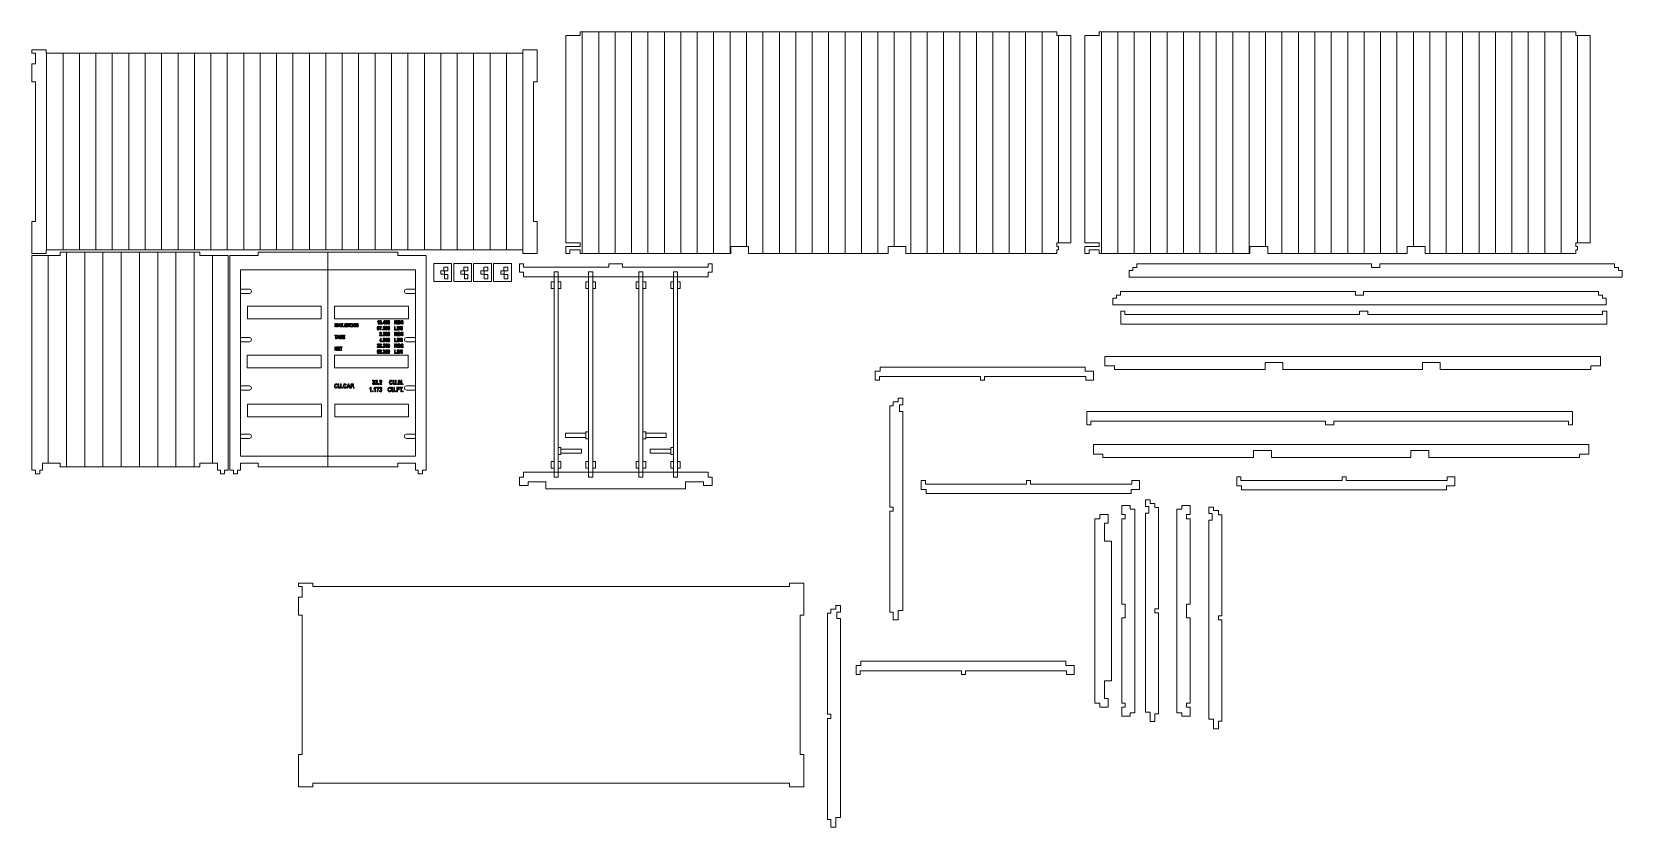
# Model space of a CAD drawing. Header units: centimetres. Extents: x -58 to 58, y -29 to 29.
import ezdxf

# ---------------------------------------------------------------- set-up
doc = ezdxf.new("R2010")
doc.units = ezdxf.units.CM
doc.header["$MEASUREMENT"] = 0
doc.layers.add('Layer 1', color=7, linetype='Continuous')

msp = doc.modelspace()

# ---------------------------------------------------------------- linework, layer by layer
at = {"layer": 'Layer 1', "color": 140, "lineweight": 20}
for points in [[(-42.87349, -1.93732), (-30.07363, -1.93732), (-30.07363, 11.66366), (-42.87349, 11.66366), (-42.87349, -1.93732)], [(-42.36029, 8.09061), (-36.96029, 8.09061), (-36.96029, 9.01127), (-42.36029, 9.01127), (-42.36029, 8.09061)], [(-35.98928, 8.09061), (-30.58928, 8.09061), (-30.58928, 9.01127), (-35.98928, 9.01127), (-35.98928, 8.09061)], [(-42.37352, 4.51344), (-36.97352, 4.51344), (-36.97352, 5.4341), (-42.37352, 5.4341), (-42.37352, 4.51344)], [(-36.00251, 4.51344), (-30.60251, 4.51344), (-30.60251, 5.4341), (-36.00251, 5.4341), (-36.00251, 4.51344)], [(-42.34687, 0.93627), (-36.94687, 0.93627), (-36.94687, 1.85693), (-42.34687, 1.85693), (-42.34687, 0.93627)], [(-35.97586, 0.93627), (-30.57586, 0.93627), (-30.57586, 1.85693), (-35.97586, 1.85693), (-35.97586, 0.93627)]]:
    msp.add_lwpolyline(points, close=True, dxfattribs=at)
at = {"layer": 'Layer 1', "lineweight": 9}
for points, knots in [([(17.81983, 13.63487), (17.81983, 13.63487), (16.90984, 13.63487), (16.90984, 13.63487), (16.90984, 13.63487), (16.90984, 13.63487), (16.77984, 13.63487), (16.77984, 13.63487), (16.77984, 13.63487), (16.77984, 13.63487), (16.77984, 13.37487), (16.77984, 13.37487), (16.77984, 13.37487), (16.77984, 13.37487), (16.90984, 13.37487), (16.90984, 13.37487), (16.90984, 13.37487), (16.90984, 13.37487), (16.90984, 13.11487), (16.90984, 13.11487), (16.90984, 13.11487), (16.90984, 13.11487), (16.77984, 13.11487), (16.77984, 13.11487), (16.77984, 13.11487), (16.77984, 13.11487), (16.77984, 12.85488), (16.77984, 12.85488), (16.77984, 12.85488), (16.77984, 12.85488), (15.70985, 12.85488), (15.70985, 12.85488), (15.70985, 12.85488), (15.70985, 12.85488), (14.50986, 12.85488), (14.50986, 12.85488), (14.50986, 12.85488), (14.50986, 12.85488), (13.30987, 12.85488), (13.30987, 12.85488), (13.30987, 12.85488), (13.30987, 12.85488), (12.10989, 12.85488), (12.10989, 12.85488), (12.10989, 12.85488), (12.10989, 12.85488), (10.9099, 12.85488), (10.9099, 12.85488), (10.9099, 12.85488), (10.9099, 12.85488), (9.70991, 12.85488), (9.70991, 12.85488), (9.70991, 12.85488), (9.70991, 12.85488), (8.50992, 12.85488), (8.50992, 12.85488), (8.50992, 12.85488), (8.50992, 12.85488), (7.30993, 12.85488), (7.30993, 12.85488), (7.30993, 12.85488), (7.30993, 12.85488), (6.10994, 12.85488), (6.10994, 12.85488), (6.10994, 12.85488), (6.10994, 12.85488), (5.76495, 12.85488), (5.76495, 12.85488), (5.76495, 12.85488), (5.76495, 12.85488), (5.76495, 13.37487), (5.76495, 13.37487), (5.76495, 13.37487), (5.76495, 13.37487), (4.90995, 13.37487), (4.90995, 13.37487), (4.90995, 13.37487), (4.90995, 13.37487), (4.46496, 13.37487), (4.46496, 13.37487), (4.46496, 13.37487), (4.46496, 13.37487), (4.46496, 12.85488), (4.46496, 12.85488), (4.46496, 12.85488), (4.46496, 12.85488), (3.70996, 12.85488), (3.70996, 12.85488), (3.70996, 12.85488), (3.70996, 12.85488), (2.50998, 12.85488), (2.50998, 12.85488), (2.50998, 12.85488), (2.50998, 12.85488), (1.30999, 12.85488), (1.30999, 12.85488), (1.30999, 12.85488), (1.30999, 12.85488), (0.11, 12.85488), (0.11, 12.85488), (0.11, 12.85488), (0.11, 12.85488), (-1.08999, 12.85488), (-1.08999, 12.85488), (-1.08999, 12.85488), (-1.08999, 12.85488), (-2.28998, 12.85488), (-2.28998, 12.85488), (-2.28998, 12.85488), (-2.28998, 12.85488), (-3.48997, 12.85488), (-3.48997, 12.85488), (-3.48997, 12.85488), (-3.48997, 12.85488), (-4.68996, 12.85488), (-4.68996, 12.85488), (-4.68996, 12.85488), (-4.68996, 12.85488), (-5.73495, 12.85488), (-5.73495, 12.85488), (-5.73495, 12.85488), (-5.73495, 12.85488), (-5.73495, 13.37487), (-5.73495, 13.37487), (-5.73495, 13.37487), (-5.73495, 13.37487), (-5.88994, 13.37487), (-5.88994, 13.37487), (-5.88994, 13.37487), (-5.88994, 13.37487), (-7.03493, 13.37487), (-7.03493, 13.37487), (-7.03493, 13.37487), (-7.03493, 13.37487), (-7.03493, 12.85488), (-7.03493, 12.85488), (-7.03493, 12.85488), (-7.03493, 12.85488), (-7.08993, 12.85488), (-7.08993, 12.85488), (-7.08993, 12.85488), (-7.08993, 12.85488), (-8.28992, 12.85488), (-8.28992, 12.85488), (-8.28992, 12.85488), (-8.28992, 12.85488), (-9.48991, 12.85488), (-9.48991, 12.85488), (-9.48991, 12.85488), (-9.48991, 12.85488), (-10.6899, 12.85488), (-10.6899, 12.85488), (-10.6899, 12.85488), (-10.6899, 12.85488), (-11.88989, 12.85488), (-11.88989, 12.85488), (-11.88989, 12.85488), (-11.88989, 12.85488), (-13.08988, 12.85488), (-13.08988, 12.85488), (-13.08988, 12.85488), (-13.08988, 12.85488), (-14.28987, 12.85488), (-14.28987, 12.85488), (-14.28987, 12.85488), (-14.28987, 12.85488), (-15.48985, 12.85488), (-15.48985, 12.85488), (-15.48985, 12.85488), (-15.48985, 12.85488), (-16.68984, 12.85488), (-16.68984, 12.85488), (-16.68984, 12.85488), (-16.68984, 12.85488), (-17.88983, 12.85488), (-17.88983, 12.85488), (-17.88983, 12.85488), (-17.88983, 12.85488), (-18.04983, 12.85488), (-18.04983, 12.85488), (-18.04983, 12.85488), (-18.04983, 12.85488), (-18.04983, 13.11487), (-18.04983, 13.11487), (-18.04983, 13.11487), (-18.04983, 13.11487), (-18.78982, 13.11487), (-18.78982, 13.11487), (-18.78982, 13.11487), (-18.78982, 13.11487), (-18.78982, 12.85488), (-18.78982, 12.85488), (-18.78982, 12.85488), (-18.78982, 12.85488), (-19.08982, 12.85488), (-19.08982, 12.85488), (-19.08982, 12.85488), (-19.08982, 12.85488), (-19.08982, 13.37487), (-19.08982, 13.37487), (-19.08982, 13.37487), (-19.08982, 13.37487), (-18.04983, 13.37487), (-18.04983, 13.37487), (-18.04983, 13.37487), (-18.04983, 13.37487), (-18.04983, 13.63487), (-18.04983, 13.63487), (-18.04983, 13.63487), (-18.04983, 13.63487), (-19.08982, 13.63487), (-19.08982, 13.63487), (-19.08982, 13.63487), (-19.08982, 13.63487), (-19.08982, 28.79473), (-19.08982, 28.79473), (-19.08982, 28.79473), (-19.08982, 28.79473), (-18.04983, 28.79473), (-18.04983, 28.79473), (-18.04983, 28.79473), (-18.04983, 28.79473), (-18.04983, 29.05472), (-18.04983, 29.05472), (-18.04983, 29.05472), (-18.04983, 29.05472), (-17.88983, 29.05472), (-17.88983, 29.05472), (-17.88983, 29.05472), (-17.88983, 29.05472), (-16.68984, 29.05472), (-16.68984, 29.05472), (-16.68984, 29.05472), (-16.68984, 29.05472), (-15.48985, 29.05472), (-15.48985, 29.05472), (-15.48985, 29.05472), (-15.48985, 29.05472), (-14.28987, 29.05472), (-14.28987, 29.05472), (-14.28987, 29.05472), (-14.28987, 29.05472), (-13.08988, 29.05472), (-13.08988, 29.05472), (-13.08988, 29.05472), (-13.08988, 29.05472), (-11.88989, 29.05472), (-11.88989, 29.05472), (-11.88989, 29.05472), (-11.88989, 29.05472), (-10.6899, 29.05472), (-10.6899, 29.05472), (-10.6899, 29.05472), (-10.6899, 29.05472), (-9.48991, 29.05472), (-9.48991, 29.05472), (-9.48991, 29.05472), (-9.48991, 29.05472), (-8.28992, 29.05472), (-8.28992, 29.05472), (-8.28992, 29.05472), (-8.28992, 29.05472), (-7.08993, 29.05472), (-7.08993, 29.05472), (-7.08993, 29.05472), (-7.08993, 29.05472), (-5.88994, 29.05472), (-5.88994, 29.05472), (-5.88994, 29.05472), (-5.88994, 29.05472), (-4.68996, 29.05472), (-4.68996, 29.05472), (-4.68996, 29.05472), (-4.68996, 29.05472), (-3.48997, 29.05472), (-3.48997, 29.05472), (-3.48997, 29.05472), (-3.48997, 29.05472), (-2.28998, 29.05472), (-2.28998, 29.05472), (-2.28998, 29.05472), (-2.28998, 29.05472), (-1.08999, 29.05472), (-1.08999, 29.05472), (-1.08999, 29.05472), (-1.08999, 29.05472), (0.11, 29.05472), (0.11, 29.05472), (0.11, 29.05472), (0.11, 29.05472), (1.30999, 29.05472), (1.30999, 29.05472), (1.30999, 29.05472), (1.30999, 29.05472), (2.50998, 29.05472), (2.50998, 29.05472), (2.50998, 29.05472), (2.50998, 29.05472), (3.70996, 29.05472), (3.70996, 29.05472), (3.70996, 29.05472), (3.70996, 29.05472), (4.90995, 29.05472), (4.90995, 29.05472), (4.90995, 29.05472), (4.90995, 29.05472), (6.10994, 29.05472), (6.10994, 29.05472), (6.10994, 29.05472), (6.10994, 29.05472), (7.30993, 29.05472), (7.30993, 29.05472), (7.30993, 29.05472), (7.30993, 29.05472), (8.50992, 29.05472), (8.50992, 29.05472), (8.50992, 29.05472), (8.50992, 29.05472), (9.70991, 29.05472), (9.70991, 29.05472), (9.70991, 29.05472), (9.70991, 29.05472), (10.9099, 29.05472), (10.9099, 29.05472), (10.9099, 29.05472), (10.9099, 29.05472), (12.10989, 29.05472), (12.10989, 29.05472), (12.10989, 29.05472), (12.10989, 29.05472), (13.30987, 29.05472), (13.30987, 29.05472), (13.30987, 29.05472), (13.30987, 29.05472), (14.50986, 29.05472), (14.50986, 29.05472), (14.50986, 29.05472), (14.50986, 29.05472), (15.70985, 29.05472), (15.70985, 29.05472), (15.70985, 29.05472), (15.70985, 29.05472), (16.77984, 29.05472), (16.77984, 29.05472), (16.77984, 29.05472), (16.77984, 29.05472), (16.77984, 28.79473), (16.77984, 28.79473), (16.77984, 28.79473), (16.77984, 28.79473), (16.90984, 28.79473), (16.90984, 28.79473), (16.90984, 28.79473), (16.90984, 28.79473), (17.81983, 28.79473), (17.81983, 28.79473), (17.81983, 28.79473), (17.81983, 28.79473), (17.81983, 13.63487), (17.81983, 13.63487)], [0, 0, 0, 0, 0.010989011, 0.010989011, 0.010989011, 0.010989011, 0.021978022, 0.021978022, 0.021978022, 0.021978022, 0.032967033, 0.032967033, 0.032967033, 0.032967033, 0.043956044, 0.043956044, 0.043956044, 0.043956044, 0.054945055, 0.054945055, 0.054945055, 0.054945055, 0.065934066, 0.065934066, 0.065934066, 0.065934066, 0.076923077, 0.076923077, 0.076923077, 0.076923077, 0.087912088, 0.087912088, 0.087912088, 0.087912088, 0.098901099, 0.098901099, 0.098901099, 0.098901099, 0.10989011, 0.10989011, 0.10989011, 0.10989011, 0.120879121, 0.120879121, 0.120879121, 0.120879121, 0.131868132, 0.131868132, 0.131868132, 0.131868132, 0.142857143, 0.142857143, 0.142857143, 0.142857143, 0.153846154, 0.153846154, 0.153846154, 0.153846154, 0.164835165, 0.164835165, 0.164835165, 0.164835165, 0.175824176, 0.175824176, 0.175824176, 0.175824176, 0.186813187, 0.186813187, 0.186813187, 0.186813187, 0.197802198, 0.197802198, 0.197802198, 0.197802198, 0.208791209, 0.208791209, 0.208791209, 0.208791209, 0.21978022, 0.21978022, 0.21978022, 0.21978022, 0.230769231, 0.230769231, 0.230769231, 0.230769231, 0.241758242, 0.241758242, 0.241758242, 0.241758242, 0.252747253, 0.252747253, 0.252747253, 0.252747253, 0.263736264, 0.263736264, 0.263736264, 0.263736264, 0.274725275, 0.274725275, 0.274725275, 0.274725275, 0.285714286, 0.285714286, 0.285714286, 0.285714286, 0.296703297, 0.296703297, 0.296703297, 0.296703297, 0.307692308, 0.307692308, 0.307692308, 0.307692308, 0.318681319, 0.318681319, 0.318681319, 0.318681319, 0.32967033, 0.32967033, 0.32967033, 0.32967033, 0.340659341, 0.340659341, 0.340659341, 0.340659341, 0.351648352, 0.351648352, 0.351648352, 0.351648352, 0.362637363, 0.362637363, 0.362637363, 0.362637363, 0.373626374, 0.373626374, 0.373626374, 0.373626374, 0.384615385, 0.384615385, 0.384615385, 0.384615385, 0.395604396, 0.395604396, 0.395604396, 0.395604396, 0.406593407, 0.406593407, 0.406593407, 0.406593407, 0.417582418, 0.417582418, 0.417582418, 0.417582418, 0.428571429, 0.428571429, 0.428571429, 0.428571429, 0.43956044, 0.43956044, 0.43956044, 0.43956044, 0.450549451, 0.450549451, 0.450549451, 0.450549451, 0.461538462, 0.461538462, 0.461538462, 0.461538462, 0.472527473, 0.472527473, 0.472527473, 0.472527473, 0.483516484, 0.483516484, 0.483516484, 0.483516484, 0.494505495, 0.494505495, 0.494505495, 0.494505495, 0.505494505, 0.505494505, 0.505494505, 0.505494505, 0.516483516, 0.516483516, 0.516483516, 0.516483516, 0.527472527, 0.527472527, 0.527472527, 0.527472527, 0.538461538, 0.538461538, 0.538461538, 0.538461538, 0.549450549, 0.549450549, 0.549450549, 0.549450549, 0.56043956, 0.56043956, 0.56043956, 0.56043956, 0.571428571, 0.571428571, 0.571428571, 0.571428571, 0.582417582, 0.582417582, 0.582417582, 0.582417582, 0.593406593, 0.593406593, 0.593406593, 0.593406593, 0.604395604, 0.604395604, 0.604395604, 0.604395604, 0.615384615, 0.615384615, 0.615384615, 0.615384615, 0.626373626, 0.626373626, 0.626373626, 0.626373626, 0.637362637, 0.637362637, 0.637362637, 0.637362637, 0.648351648, 0.648351648, 0.648351648, 0.648351648, 0.659340659, 0.659340659, 0.659340659, 0.659340659, 0.67032967, 0.67032967, 0.67032967, 0.67032967, 0.681318681, 0.681318681, 0.681318681, 0.681318681, 0.692307692, 0.692307692, 0.692307692, 0.692307692, 0.703296703, 0.703296703, 0.703296703, 0.703296703, 0.714285714, 0.714285714, 0.714285714, 0.714285714, 0.725274725, 0.725274725, 0.725274725, 0.725274725, 0.736263736, 0.736263736, 0.736263736, 0.736263736, 0.747252747, 0.747252747, 0.747252747, 0.747252747, 0.758241758, 0.758241758, 0.758241758, 0.758241758, 0.769230769, 0.769230769, 0.769230769, 0.769230769, 0.78021978, 0.78021978, 0.78021978, 0.78021978, 0.791208791, 0.791208791, 0.791208791, 0.791208791, 0.802197802, 0.802197802, 0.802197802, 0.802197802, 0.813186813, 0.813186813, 0.813186813, 0.813186813, 0.824175824, 0.824175824, 0.824175824, 0.824175824, 0.835164835, 0.835164835, 0.835164835, 0.835164835, 0.846153846, 0.846153846, 0.846153846, 0.846153846, 0.857142857, 0.857142857, 0.857142857, 0.857142857, 0.868131868, 0.868131868, 0.868131868, 0.868131868, 0.879120879, 0.879120879, 0.879120879, 0.879120879, 0.89010989, 0.89010989, 0.89010989, 0.89010989, 0.901098901, 0.901098901, 0.901098901, 0.901098901, 0.912087912, 0.912087912, 0.912087912, 0.912087912, 0.923076923, 0.923076923, 0.923076923, 0.923076923, 0.934065934, 0.934065934, 0.934065934, 0.934065934, 0.945054945, 0.945054945, 0.945054945, 0.945054945, 0.956043956, 0.956043956, 0.956043956, 0.956043956, 0.967032967, 0.967032967, 0.967032967, 0.967032967, 0.978021978, 0.978021978, 0.978021978, 0.978021978, 1, 1, 1, 1]), ([(55.74947, 13.63487), (55.74947, 13.63487), (54.83948, 13.63487), (54.83948, 13.63487), (54.83948, 13.63487), (54.83948, 13.63487), (54.70948, 13.63487), (54.70948, 13.63487), (54.70948, 13.63487), (54.70948, 13.63487), (54.70948, 13.37487), (54.70948, 13.37487), (54.70948, 13.37487), (54.70948, 13.37487), (54.83948, 13.37487), (54.83948, 13.37487), (54.83948, 13.37487), (54.83948, 13.37487), (54.83948, 13.11487), (54.83948, 13.11487), (54.83948, 13.11487), (54.83948, 13.11487), (54.70948, 13.11487), (54.70948, 13.11487), (54.70948, 13.11487), (54.70948, 13.11487), (54.70948, 12.85488), (54.70948, 12.85488), (54.70948, 12.85488), (54.70948, 12.85488), (53.63949, 12.85488), (53.63949, 12.85488), (53.63949, 12.85488), (53.63949, 12.85488), (52.43951, 12.85488), (52.43951, 12.85488), (52.43951, 12.85488), (52.43951, 12.85488), (51.23952, 12.85488), (51.23952, 12.85488), (51.23952, 12.85488), (51.23952, 12.85488), (50.03953, 12.85488), (50.03953, 12.85488), (50.03953, 12.85488), (50.03953, 12.85488), (48.83954, 12.85488), (48.83954, 12.85488), (48.83954, 12.85488), (48.83954, 12.85488), (47.63955, 12.85488), (47.63955, 12.85488), (47.63955, 12.85488), (47.63955, 12.85488), (46.43956, 12.85488), (46.43956, 12.85488), (46.43956, 12.85488), (46.43956, 12.85488), (45.23957, 12.85488), (45.23957, 12.85488), (45.23957, 12.85488), (45.23957, 12.85488), (44.03958, 12.85488), (44.03958, 12.85488), (44.03958, 12.85488), (44.03958, 12.85488), (43.69459, 12.85488), (43.69459, 12.85488), (43.69459, 12.85488), (43.69459, 12.85488), (43.69459, 13.37487), (43.69459, 13.37487), (43.69459, 13.37487), (43.69459, 13.37487), (42.8396, 13.37487), (42.8396, 13.37487), (42.8396, 13.37487), (42.8396, 13.37487), (42.3946, 13.37487), (42.3946, 13.37487), (42.3946, 13.37487), (42.3946, 13.37487), (42.3946, 12.85488), (42.3946, 12.85488), (42.3946, 12.85488), (42.3946, 12.85488), (41.63961, 12.85488), (41.63961, 12.85488), (41.63961, 12.85488), (41.63961, 12.85488), (40.43962, 12.85488), (40.43962, 12.85488), (40.43962, 12.85488), (40.43962, 12.85488), (39.23963, 12.85488), (39.23963, 12.85488), (39.23963, 12.85488), (39.23963, 12.85488), (38.03964, 12.85488), (38.03964, 12.85488), (38.03964, 12.85488), (38.03964, 12.85488), (36.83965, 12.85488), (36.83965, 12.85488), (36.83965, 12.85488), (36.83965, 12.85488), (35.63966, 12.85488), (35.63966, 12.85488), (35.63966, 12.85488), (35.63966, 12.85488), (34.43968, 12.85488), (34.43968, 12.85488), (34.43968, 12.85488), (34.43968, 12.85488), (33.23969, 12.85488), (33.23969, 12.85488), (33.23969, 12.85488), (33.23969, 12.85488), (32.1947, 12.85488), (32.1947, 12.85488), (32.1947, 12.85488), (32.1947, 12.85488), (32.1947, 13.37487), (32.1947, 13.37487), (32.1947, 13.37487), (32.1947, 13.37487), (32.0397, 13.37487), (32.0397, 13.37487), (32.0397, 13.37487), (32.0397, 13.37487), (30.89471, 13.37487), (30.89471, 13.37487), (30.89471, 13.37487), (30.89471, 13.37487), (30.89471, 12.85488), (30.89471, 12.85488), (30.89471, 12.85488), (30.89471, 12.85488), (30.83971, 12.85488), (30.83971, 12.85488), (30.83971, 12.85488), (30.83971, 12.85488), (29.63972, 12.85488), (29.63972, 12.85488), (29.63972, 12.85488), (29.63972, 12.85488), (28.43973, 12.85488), (28.43973, 12.85488), (28.43973, 12.85488), (28.43973, 12.85488), (27.23974, 12.85488), (27.23974, 12.85488), (27.23974, 12.85488), (27.23974, 12.85488), (26.03975, 12.85488), (26.03975, 12.85488), (26.03975, 12.85488), (26.03975, 12.85488), (24.83977, 12.85488), (24.83977, 12.85488), (24.83977, 12.85488), (24.83977, 12.85488), (23.63978, 12.85488), (23.63978, 12.85488), (23.63978, 12.85488), (23.63978, 12.85488), (22.43979, 12.85488), (22.43979, 12.85488), (22.43979, 12.85488), (22.43979, 12.85488), (21.2398, 12.85488), (21.2398, 12.85488), (21.2398, 12.85488), (21.2398, 12.85488), (20.03981, 12.85488), (20.03981, 12.85488), (20.03981, 12.85488), (20.03981, 12.85488), (19.87981, 12.85488), (19.87981, 12.85488), (19.87981, 12.85488), (19.87981, 12.85488), (19.87981, 13.11487), (19.87981, 13.11487), (19.87981, 13.11487), (19.87981, 13.11487), (19.13982, 13.11487), (19.13982, 13.11487), (19.13982, 13.11487), (19.13982, 13.11487), (19.13982, 12.85488), (19.13982, 12.85488), (19.13982, 12.85488), (19.13982, 12.85488), (18.83982, 12.85488), (18.83982, 12.85488), (18.83982, 12.85488), (18.83982, 12.85488), (18.83982, 13.37487), (18.83982, 13.37487), (18.83982, 13.37487), (18.83982, 13.37487), (19.87981, 13.37487), (19.87981, 13.37487), (19.87981, 13.37487), (19.87981, 13.37487), (19.87981, 13.63487), (19.87981, 13.63487), (19.87981, 13.63487), (19.87981, 13.63487), (18.83982, 13.63487), (18.83982, 13.63487), (18.83982, 13.63487), (18.83982, 13.63487), (18.83982, 28.79473), (18.83982, 28.79473), (18.83982, 28.79473), (18.83982, 28.79473), (19.87981, 28.79473), (19.87981, 28.79473), (19.87981, 28.79473), (19.87981, 28.79473), (19.87981, 29.05472), (19.87981, 29.05472), (19.87981, 29.05472), (19.87981, 29.05472), (20.03981, 29.05472), (20.03981, 29.05472), (20.03981, 29.05472), (20.03981, 29.05472), (21.2398, 29.05472), (21.2398, 29.05472), (21.2398, 29.05472), (21.2398, 29.05472), (22.43979, 29.05472), (22.43979, 29.05472), (22.43979, 29.05472), (22.43979, 29.05472), (23.63978, 29.05472), (23.63978, 29.05472), (23.63978, 29.05472), (23.63978, 29.05472), (24.83977, 29.05472), (24.83977, 29.05472), (24.83977, 29.05472), (24.83977, 29.05472), (26.03975, 29.05472), (26.03975, 29.05472), (26.03975, 29.05472), (26.03975, 29.05472), (27.23974, 29.05472), (27.23974, 29.05472), (27.23974, 29.05472), (27.23974, 29.05472), (28.43973, 29.05472), (28.43973, 29.05472), (28.43973, 29.05472), (28.43973, 29.05472), (29.63972, 29.05472), (29.63972, 29.05472), (29.63972, 29.05472), (29.63972, 29.05472), (30.83971, 29.05472), (30.83971, 29.05472), (30.83971, 29.05472), (30.83971, 29.05472), (32.0397, 29.05472), (32.0397, 29.05472), (32.0397, 29.05472), (32.0397, 29.05472), (33.23969, 29.05472), (33.23969, 29.05472), (33.23969, 29.05472), (33.23969, 29.05472), (34.43968, 29.05472), (34.43968, 29.05472), (34.43968, 29.05472), (34.43968, 29.05472), (35.63966, 29.05472), (35.63966, 29.05472), (35.63966, 29.05472), (35.63966, 29.05472), (36.83965, 29.05472), (36.83965, 29.05472), (36.83965, 29.05472), (36.83965, 29.05472), (38.03964, 29.05472), (38.03964, 29.05472), (38.03964, 29.05472), (38.03964, 29.05472), (39.23963, 29.05472), (39.23963, 29.05472), (39.23963, 29.05472), (39.23963, 29.05472), (40.43962, 29.05472), (40.43962, 29.05472), (40.43962, 29.05472), (40.43962, 29.05472), (41.63961, 29.05472), (41.63961, 29.05472), (41.63961, 29.05472), (41.63961, 29.05472), (42.8396, 29.05472), (42.8396, 29.05472), (42.8396, 29.05472), (42.8396, 29.05472), (44.03958, 29.05472), (44.03958, 29.05472), (44.03958, 29.05472), (44.03958, 29.05472), (45.23957, 29.05472), (45.23957, 29.05472), (45.23957, 29.05472), (45.23957, 29.05472), (46.43956, 29.05472), (46.43956, 29.05472), (46.43956, 29.05472), (46.43956, 29.05472), (47.63955, 29.05472), (47.63955, 29.05472), (47.63955, 29.05472), (47.63955, 29.05472), (48.83954, 29.05472), (48.83954, 29.05472), (48.83954, 29.05472), (48.83954, 29.05472), (50.03953, 29.05472), (50.03953, 29.05472), (50.03953, 29.05472), (50.03953, 29.05472), (51.23952, 29.05472), (51.23952, 29.05472), (51.23952, 29.05472), (51.23952, 29.05472), (52.43951, 29.05472), (52.43951, 29.05472), (52.43951, 29.05472), (52.43951, 29.05472), (53.63949, 29.05472), (53.63949, 29.05472), (53.63949, 29.05472), (53.63949, 29.05472), (54.70948, 29.05472), (54.70948, 29.05472), (54.70948, 29.05472), (54.70948, 29.05472), (54.70948, 28.79473), (54.70948, 28.79473), (54.70948, 28.79473), (54.70948, 28.79473), (54.83948, 28.79473), (54.83948, 28.79473), (54.83948, 28.79473), (54.83948, 28.79473), (55.74947, 28.79473), (55.74947, 28.79473), (55.74947, 28.79473), (55.74947, 28.79473), (55.74947, 13.63487), (55.74947, 13.63487)], [0, 0, 0, 0, 0.010989011, 0.010989011, 0.010989011, 0.010989011, 0.021978022, 0.021978022, 0.021978022, 0.021978022, 0.032967033, 0.032967033, 0.032967033, 0.032967033, 0.043956044, 0.043956044, 0.043956044, 0.043956044, 0.054945055, 0.054945055, 0.054945055, 0.054945055, 0.065934066, 0.065934066, 0.065934066, 0.065934066, 0.076923077, 0.076923077, 0.076923077, 0.076923077, 0.087912088, 0.087912088, 0.087912088, 0.087912088, 0.098901099, 0.098901099, 0.098901099, 0.098901099, 0.10989011, 0.10989011, 0.10989011, 0.10989011, 0.120879121, 0.120879121, 0.120879121, 0.120879121, 0.131868132, 0.131868132, 0.131868132, 0.131868132, 0.142857143, 0.142857143, 0.142857143, 0.142857143, 0.153846154, 0.153846154, 0.153846154, 0.153846154, 0.164835165, 0.164835165, 0.164835165, 0.164835165, 0.175824176, 0.175824176, 0.175824176, 0.175824176, 0.186813187, 0.186813187, 0.186813187, 0.186813187, 0.197802198, 0.197802198, 0.197802198, 0.197802198, 0.208791209, 0.208791209, 0.208791209, 0.208791209, 0.21978022, 0.21978022, 0.21978022, 0.21978022, 0.230769231, 0.230769231, 0.230769231, 0.230769231, 0.241758242, 0.241758242, 0.241758242, 0.241758242, 0.252747253, 0.252747253, 0.252747253, 0.252747253, 0.263736264, 0.263736264, 0.263736264, 0.263736264, 0.274725275, 0.274725275, 0.274725275, 0.274725275, 0.285714286, 0.285714286, 0.285714286, 0.285714286, 0.296703297, 0.296703297, 0.296703297, 0.296703297, 0.307692308, 0.307692308, 0.307692308, 0.307692308, 0.318681319, 0.318681319, 0.318681319, 0.318681319, 0.32967033, 0.32967033, 0.32967033, 0.32967033, 0.340659341, 0.340659341, 0.340659341, 0.340659341, 0.351648352, 0.351648352, 0.351648352, 0.351648352, 0.362637363, 0.362637363, 0.362637363, 0.362637363, 0.373626374, 0.373626374, 0.373626374, 0.373626374, 0.384615385, 0.384615385, 0.384615385, 0.384615385, 0.395604396, 0.395604396, 0.395604396, 0.395604396, 0.406593407, 0.406593407, 0.406593407, 0.406593407, 0.417582418, 0.417582418, 0.417582418, 0.417582418, 0.428571429, 0.428571429, 0.428571429, 0.428571429, 0.43956044, 0.43956044, 0.43956044, 0.43956044, 0.450549451, 0.450549451, 0.450549451, 0.450549451, 0.461538462, 0.461538462, 0.461538462, 0.461538462, 0.472527473, 0.472527473, 0.472527473, 0.472527473, 0.483516484, 0.483516484, 0.483516484, 0.483516484, 0.494505495, 0.494505495, 0.494505495, 0.494505495, 0.505494505, 0.505494505, 0.505494505, 0.505494505, 0.516483516, 0.516483516, 0.516483516, 0.516483516, 0.527472527, 0.527472527, 0.527472527, 0.527472527, 0.538461538, 0.538461538, 0.538461538, 0.538461538, 0.549450549, 0.549450549, 0.549450549, 0.549450549, 0.56043956, 0.56043956, 0.56043956, 0.56043956, 0.571428571, 0.571428571, 0.571428571, 0.571428571, 0.582417582, 0.582417582, 0.582417582, 0.582417582, 0.593406593, 0.593406593, 0.593406593, 0.593406593, 0.604395604, 0.604395604, 0.604395604, 0.604395604, 0.615384615, 0.615384615, 0.615384615, 0.615384615, 0.626373626, 0.626373626, 0.626373626, 0.626373626, 0.637362637, 0.637362637, 0.637362637, 0.637362637, 0.648351648, 0.648351648, 0.648351648, 0.648351648, 0.659340659, 0.659340659, 0.659340659, 0.659340659, 0.67032967, 0.67032967, 0.67032967, 0.67032967, 0.681318681, 0.681318681, 0.681318681, 0.681318681, 0.692307692, 0.692307692, 0.692307692, 0.692307692, 0.703296703, 0.703296703, 0.703296703, 0.703296703, 0.714285714, 0.714285714, 0.714285714, 0.714285714, 0.725274725, 0.725274725, 0.725274725, 0.725274725, 0.736263736, 0.736263736, 0.736263736, 0.736263736, 0.747252747, 0.747252747, 0.747252747, 0.747252747, 0.758241758, 0.758241758, 0.758241758, 0.758241758, 0.769230769, 0.769230769, 0.769230769, 0.769230769, 0.78021978, 0.78021978, 0.78021978, 0.78021978, 0.791208791, 0.791208791, 0.791208791, 0.791208791, 0.802197802, 0.802197802, 0.802197802, 0.802197802, 0.813186813, 0.813186813, 0.813186813, 0.813186813, 0.824175824, 0.824175824, 0.824175824, 0.824175824, 0.835164835, 0.835164835, 0.835164835, 0.835164835, 0.846153846, 0.846153846, 0.846153846, 0.846153846, 0.857142857, 0.857142857, 0.857142857, 0.857142857, 0.868131868, 0.868131868, 0.868131868, 0.868131868, 0.879120879, 0.879120879, 0.879120879, 0.879120879, 0.89010989, 0.89010989, 0.89010989, 0.89010989, 0.901098901, 0.901098901, 0.901098901, 0.901098901, 0.912087912, 0.912087912, 0.912087912, 0.912087912, 0.923076923, 0.923076923, 0.923076923, 0.923076923, 0.934065934, 0.934065934, 0.934065934, 0.934065934, 0.945054945, 0.945054945, 0.945054945, 0.945054945, 0.956043956, 0.956043956, 0.956043956, 0.956043956, 0.967032967, 0.967032967, 0.967032967, 0.967032967, 0.978021978, 0.978021978, 0.978021978, 0.978021978, 1, 1, 1, 1]), ([(-58.09945, 12.86488), (-58.09945, 12.86488), (-57.05946, 12.86488), (-57.05946, 12.86488), (-57.05946, 12.86488), (-57.05946, 12.86488), (-57.05946, 13.12487), (-57.05946, 13.12487), (-57.05946, 13.12487), (-57.05946, 13.12487), (-57.02946, 13.12487), (-57.02946, 13.12487), (-57.02946, 13.12487), (-57.02946, 13.12487), (-55.82947, 13.12487), (-55.82947, 13.12487), (-55.82947, 13.12487), (-55.82947, 13.12487), (-54.62948, 13.12487), (-54.62948, 13.12487), (-54.62948, 13.12487), (-54.62948, 13.12487), (-53.4295, 13.12487), (-53.4295, 13.12487), (-53.4295, 13.12487), (-53.4295, 13.12487), (-52.22951, 13.12487), (-52.22951, 13.12487), (-52.22951, 13.12487), (-52.22951, 13.12487), (-51.02952, 13.12487), (-51.02952, 13.12487), (-51.02952, 13.12487), (-51.02952, 13.12487), (-49.82953, 13.12487), (-49.82953, 13.12487), (-49.82953, 13.12487), (-49.82953, 13.12487), (-48.62954, 13.12487), (-48.62954, 13.12487), (-48.62954, 13.12487), (-48.62954, 13.12487), (-47.42955, 13.12487), (-47.42955, 13.12487), (-47.42955, 13.12487), (-47.42955, 13.12487), (-46.22956, 13.12487), (-46.22956, 13.12487), (-46.22956, 13.12487), (-46.22956, 13.12487), (-45.02958, 13.12487), (-45.02958, 13.12487), (-45.02958, 13.12487), (-45.02958, 13.12487), (-43.82959, 13.12487), (-43.82959, 13.12487), (-43.82959, 13.12487), (-43.82959, 13.12487), (-42.6296, 13.12487), (-42.6296, 13.12487), (-42.6296, 13.12487), (-42.6296, 13.12487), (-41.42961, 13.12487), (-41.42961, 13.12487), (-41.42961, 13.12487), (-41.42961, 13.12487), (-40.22962, 13.12487), (-40.22962, 13.12487), (-40.22962, 13.12487), (-40.22962, 13.12487), (-39.02963, 13.12487), (-39.02963, 13.12487), (-39.02963, 13.12487), (-39.02963, 13.12487), (-37.82964, 13.12487), (-37.82964, 13.12487), (-37.82964, 13.12487), (-37.82964, 13.12487), (-36.62965, 13.12487), (-36.62965, 13.12487), (-36.62965, 13.12487), (-36.62965, 13.12487), (-35.42967, 13.12487), (-35.42967, 13.12487), (-35.42967, 13.12487), (-35.42967, 13.12487), (-34.22968, 13.12487), (-34.22968, 13.12487), (-34.22968, 13.12487), (-34.22968, 13.12487), (-33.02969, 13.12487), (-33.02969, 13.12487), (-33.02969, 13.12487), (-33.02969, 13.12487), (-31.8297, 13.12487), (-31.8297, 13.12487), (-31.8297, 13.12487), (-31.8297, 13.12487), (-30.62971, 13.12487), (-30.62971, 13.12487), (-30.62971, 13.12487), (-30.62971, 13.12487), (-29.42972, 13.12487), (-29.42972, 13.12487), (-29.42972, 13.12487), (-29.42972, 13.12487), (-28.22973, 13.12487), (-28.22973, 13.12487), (-28.22973, 13.12487), (-28.22973, 13.12487), (-27.02975, 13.12487), (-27.02975, 13.12487), (-27.02975, 13.12487), (-27.02975, 13.12487), (-25.82976, 13.12487), (-25.82976, 13.12487), (-25.82976, 13.12487), (-25.82976, 13.12487), (-24.62977, 13.12487), (-24.62977, 13.12487), (-24.62977, 13.12487), (-24.62977, 13.12487), (-23.42978, 13.12487), (-23.42978, 13.12487), (-23.42978, 13.12487), (-23.42978, 13.12487), (-22.22979, 13.12487), (-22.22979, 13.12487), (-22.22979, 13.12487), (-22.22979, 13.12487), (-22.22979, 12.86488), (-22.22979, 12.86488), (-22.22979, 12.86488), (-22.22979, 12.86488), (-21.1898, 12.86488), (-21.1898, 12.86488), (-21.1898, 12.86488), (-21.1898, 12.86488), (-21.1898, 15.20486), (-21.1898, 15.20486), (-21.1898, 15.20486), (-21.1898, 15.20486), (-21.4498, 15.20486), (-21.4498, 15.20486), (-21.4498, 15.20486), (-21.4498, 15.20486), (-21.4498, 25.40476), (-21.4498, 25.40476), (-21.4498, 25.40476), (-21.4498, 25.40476), (-21.1898, 25.40476), (-21.1898, 25.40476), (-21.1898, 25.40476), (-21.1898, 25.40476), (-21.1898, 27.74474), (-21.1898, 27.74474), (-21.1898, 27.74474), (-21.1898, 27.74474), (-22.22979, 27.74474), (-22.22979, 27.74474), (-22.22979, 27.74474), (-22.22979, 27.74474), (-22.22979, 27.48474), (-22.22979, 27.48474), (-22.22979, 27.48474), (-22.22979, 27.48474), (-23.42978, 27.48474), (-23.42978, 27.48474), (-23.42978, 27.48474), (-23.42978, 27.48474), (-24.62977, 27.48474), (-24.62977, 27.48474), (-24.62977, 27.48474), (-24.62977, 27.48474), (-25.82976, 27.48474), (-25.82976, 27.48474), (-25.82976, 27.48474), (-25.82976, 27.48474), (-27.02975, 27.48474), (-27.02975, 27.48474), (-27.02975, 27.48474), (-27.02975, 27.48474), (-28.22973, 27.48474), (-28.22973, 27.48474), (-28.22973, 27.48474), (-28.22973, 27.48474), (-29.42972, 27.48474), (-29.42972, 27.48474), (-29.42972, 27.48474), (-29.42972, 27.48474), (-30.62971, 27.48474), (-30.62971, 27.48474), (-30.62971, 27.48474), (-30.62971, 27.48474), (-31.8297, 27.48474), (-31.8297, 27.48474), (-31.8297, 27.48474), (-31.8297, 27.48474), (-33.02969, 27.48474), (-33.02969, 27.48474), (-33.02969, 27.48474), (-33.02969, 27.48474), (-34.22968, 27.48474), (-34.22968, 27.48474), (-34.22968, 27.48474), (-34.22968, 27.48474), (-35.42967, 27.48474), (-35.42967, 27.48474), (-35.42967, 27.48474), (-35.42967, 27.48474), (-36.62965, 27.48474), (-36.62965, 27.48474), (-36.62965, 27.48474), (-36.62965, 27.48474), (-37.82964, 27.48474), (-37.82964, 27.48474), (-37.82964, 27.48474), (-37.82964, 27.48474), (-39.02963, 27.48474), (-39.02963, 27.48474), (-39.02963, 27.48474), (-39.02963, 27.48474), (-40.22962, 27.48474), (-40.22962, 27.48474), (-40.22962, 27.48474), (-40.22962, 27.48474), (-41.42961, 27.48474), (-41.42961, 27.48474), (-41.42961, 27.48474), (-41.42961, 27.48474), (-42.6296, 27.48474), (-42.6296, 27.48474), (-42.6296, 27.48474), (-42.6296, 27.48474), (-43.82959, 27.48474), (-43.82959, 27.48474), (-43.82959, 27.48474), (-43.82959, 27.48474), (-45.02958, 27.48474), (-45.02958, 27.48474), (-45.02958, 27.48474), (-45.02958, 27.48474), (-46.22956, 27.48474), (-46.22956, 27.48474), (-46.22956, 27.48474), (-46.22956, 27.48474), (-47.42955, 27.48474), (-47.42955, 27.48474), (-47.42955, 27.48474), (-47.42955, 27.48474), (-48.62954, 27.48474), (-48.62954, 27.48474), (-48.62954, 27.48474), (-48.62954, 27.48474), (-49.82953, 27.48474), (-49.82953, 27.48474), (-49.82953, 27.48474), (-49.82953, 27.48474), (-51.02952, 27.48474), (-51.02952, 27.48474), (-51.02952, 27.48474), (-51.02952, 27.48474), (-52.22951, 27.48474), (-52.22951, 27.48474), (-52.22951, 27.48474), (-52.22951, 27.48474), (-53.4295, 27.48474), (-53.4295, 27.48474), (-53.4295, 27.48474), (-53.4295, 27.48474), (-54.62948, 27.48474), (-54.62948, 27.48474), (-54.62948, 27.48474), (-54.62948, 27.48474), (-55.82947, 27.48474), (-55.82947, 27.48474), (-55.82947, 27.48474), (-55.82947, 27.48474), (-57.02946, 27.48474), (-57.02946, 27.48474), (-57.02946, 27.48474), (-57.02946, 27.48474), (-57.05946, 27.48474), (-57.05946, 27.48474), (-57.05946, 27.48474), (-57.05946, 27.48474), (-57.05946, 27.74474), (-57.05946, 27.74474), (-57.05946, 27.74474), (-57.05946, 27.74474), (-58.09945, 27.74474), (-58.09945, 27.74474), (-58.09945, 27.74474), (-58.09945, 27.74474), (-58.09945, 27.48474), (-58.09945, 27.48474), (-58.09945, 27.48474), (-58.09945, 27.48474), (-57.83945, 27.48474), (-57.83945, 27.48474), (-57.83945, 27.48474), (-57.83945, 27.48474), (-57.83945, 26.70475), (-57.83945, 26.70475), (-57.83945, 26.70475), (-57.83945, 26.70475), (-58.09945, 26.70475), (-58.09945, 26.70475), (-58.09945, 26.70475), (-58.09945, 26.70475), (-58.09945, 25.40476), (-58.09945, 25.40476), (-58.09945, 25.40476), (-58.09945, 25.40476), (-57.83945, 25.40476), (-57.83945, 25.40476), (-57.83945, 25.40476), (-57.83945, 25.40476), (-57.83945, 15.20486), (-57.83945, 15.20486), (-57.83945, 15.20486), (-57.83945, 15.20486), (-58.09945, 15.20486), (-58.09945, 15.20486), (-58.09945, 15.20486), (-58.09945, 15.20486), (-58.09945, 12.86488), (-58.09945, 12.86488)], [0, 0, 0, 0, 0.012048193, 0.012048193, 0.012048193, 0.012048193, 0.024096386, 0.024096386, 0.024096386, 0.024096386, 0.036144578, 0.036144578, 0.036144578, 0.036144578, 0.048192771, 0.048192771, 0.048192771, 0.048192771, 0.060240964, 0.060240964, 0.060240964, 0.060240964, 0.072289157, 0.072289157, 0.072289157, 0.072289157, 0.084337349, 0.084337349, 0.084337349, 0.084337349, 0.096385542, 0.096385542, 0.096385542, 0.096385542, 0.108433735, 0.108433735, 0.108433735, 0.108433735, 0.120481928, 0.120481928, 0.120481928, 0.120481928, 0.13253012, 0.13253012, 0.13253012, 0.13253012, 0.144578313, 0.144578313, 0.144578313, 0.144578313, 0.156626506, 0.156626506, 0.156626506, 0.156626506, 0.168674699, 0.168674699, 0.168674699, 0.168674699, 0.180722892, 0.180722892, 0.180722892, 0.180722892, 0.192771084, 0.192771084, 0.192771084, 0.192771084, 0.204819277, 0.204819277, 0.204819277, 0.204819277, 0.21686747, 0.21686747, 0.21686747, 0.21686747, 0.228915663, 0.228915663, 0.228915663, 0.228915663, 0.240963855, 0.240963855, 0.240963855, 0.240963855, 0.253012048, 0.253012048, 0.253012048, 0.253012048, 0.265060241, 0.265060241, 0.265060241, 0.265060241, 0.277108434, 0.277108434, 0.277108434, 0.277108434, 0.289156627, 0.289156627, 0.289156627, 0.289156627, 0.301204819, 0.301204819, 0.301204819, 0.301204819, 0.313253012, 0.313253012, 0.313253012, 0.313253012, 0.325301205, 0.325301205, 0.325301205, 0.325301205, 0.337349398, 0.337349398, 0.337349398, 0.337349398, 0.34939759, 0.34939759, 0.34939759, 0.34939759, 0.361445783, 0.361445783, 0.361445783, 0.361445783, 0.373493976, 0.373493976, 0.373493976, 0.373493976, 0.385542169, 0.385542169, 0.385542169, 0.385542169, 0.397590361, 0.397590361, 0.397590361, 0.397590361, 0.409638554, 0.409638554, 0.409638554, 0.409638554, 0.421686747, 0.421686747, 0.421686747, 0.421686747, 0.43373494, 0.43373494, 0.43373494, 0.43373494, 0.445783133, 0.445783133, 0.445783133, 0.445783133, 0.457831325, 0.457831325, 0.457831325, 0.457831325, 0.469879518, 0.469879518, 0.469879518, 0.469879518, 0.481927711, 0.481927711, 0.481927711, 0.481927711, 0.493975904, 0.493975904, 0.493975904, 0.493975904, 0.506024096, 0.506024096, 0.506024096, 0.506024096, 0.518072289, 0.518072289, 0.518072289, 0.518072289, 0.530120482, 0.530120482, 0.530120482, 0.530120482, 0.542168675, 0.542168675, 0.542168675, 0.542168675, 0.554216867, 0.554216867, 0.554216867, 0.554216867, 0.56626506, 0.56626506, 0.56626506, 0.56626506, 0.578313253, 0.578313253, 0.578313253, 0.578313253, 0.590361446, 0.590361446, 0.590361446, 0.590361446, 0.602409639, 0.602409639, 0.602409639, 0.602409639, 0.614457831, 0.614457831, 0.614457831, 0.614457831, 0.626506024, 0.626506024, 0.626506024, 0.626506024, 0.638554217, 0.638554217, 0.638554217, 0.638554217, 0.65060241, 0.65060241, 0.65060241, 0.65060241, 0.662650602, 0.662650602, 0.662650602, 0.662650602, 0.674698795, 0.674698795, 0.674698795, 0.674698795, 0.686746988, 0.686746988, 0.686746988, 0.686746988, 0.698795181, 0.698795181, 0.698795181, 0.698795181, 0.710843373, 0.710843373, 0.710843373, 0.710843373, 0.722891566, 0.722891566, 0.722891566, 0.722891566, 0.734939759, 0.734939759, 0.734939759, 0.734939759, 0.746987952, 0.746987952, 0.746987952, 0.746987952, 0.759036145, 0.759036145, 0.759036145, 0.759036145, 0.771084337, 0.771084337, 0.771084337, 0.771084337, 0.78313253, 0.78313253, 0.78313253, 0.78313253, 0.795180723, 0.795180723, 0.795180723, 0.795180723, 0.807228916, 0.807228916, 0.807228916, 0.807228916, 0.819277108, 0.819277108, 0.819277108, 0.819277108, 0.831325301, 0.831325301, 0.831325301, 0.831325301, 0.843373494, 0.843373494, 0.843373494, 0.843373494, 0.855421687, 0.855421687, 0.855421687, 0.855421687, 0.86746988, 0.86746988, 0.86746988, 0.86746988, 0.879518072, 0.879518072, 0.879518072, 0.879518072, 0.891566265, 0.891566265, 0.891566265, 0.891566265, 0.903614458, 0.903614458, 0.903614458, 0.903614458, 0.915662651, 0.915662651, 0.915662651, 0.915662651, 0.927710843, 0.927710843, 0.927710843, 0.927710843, 0.939759036, 0.939759036, 0.939759036, 0.939759036, 0.951807229, 0.951807229, 0.951807229, 0.951807229, 0.963855422, 0.963855422, 0.963855422, 0.963855422, 0.975903614, 0.975903614, 0.975903614, 0.975903614, 1, 1, 1, 1]), ([(-43.75349, 12.70309), (-43.75349, 12.70309), (-43.75349, -2.97676), (-43.75349, -2.97676), (-43.75349, -2.97676), (-43.75349, -2.97676), (-44.03349, -2.97676), (-44.03349, -2.97676), (-44.03349, -2.97676), (-44.03349, -2.97676), (-44.03349, -3.23675), (-44.03349, -3.23675), (-44.03349, -3.23675), (-44.03349, -3.23675), (-44.33349, -3.23675), (-44.33349, -3.23675), (-44.33349, -3.23675), (-44.33349, -3.23675), (-44.33349, -2.97676), (-44.33349, -2.97676), (-44.33349, -2.97676), (-44.33349, -2.97676), (-44.53349, -2.97676), (-44.53349, -2.97676), (-44.53349, -2.97676), (-44.53349, -2.97676), (-44.53349, -2.45676), (-44.53349, -2.45676), (-44.53349, -2.45676), (-44.53349, -2.45676), (-44.91348, -2.45676), (-44.91348, -2.45676), (-44.91348, -2.45676), (-44.91348, -2.45676), (-45.83347, -2.45676), (-45.83347, -2.45676), (-45.83347, -2.45676), (-45.83347, -2.45676), (-45.83347, -2.71676), (-45.83347, -2.71676), (-45.83347, -2.71676), (-45.83347, -2.71676), (-56.03338, -2.71676), (-56.03338, -2.71676), (-56.03338, -2.71676), (-56.03338, -2.71676), (-56.03338, -2.45676), (-56.03338, -2.45676), (-56.03338, -2.45676), (-56.03338, -2.45676), (-56.91337, -2.45676), (-56.91337, -2.45676), (-56.91337, -2.45676), (-56.91337, -2.45676), (-57.33337, -2.45676), (-57.33337, -2.45676), (-57.33337, -2.45676), (-57.33337, -2.45676), (-57.33337, -2.97676), (-57.33337, -2.97676), (-57.33337, -2.97676), (-57.33337, -2.97676), (-57.53336, -2.97676), (-57.53336, -2.97676), (-57.53336, -2.97676), (-57.53336, -2.97676), (-57.53336, -3.23675), (-57.53336, -3.23675), (-57.53336, -3.23675), (-57.53336, -3.23675), (-57.83336, -3.23675), (-57.83336, -3.23675), (-57.83336, -3.23675), (-57.83336, -3.23675), (-57.83336, -2.97676), (-57.83336, -2.97676), (-57.83336, -2.97676), (-57.83336, -2.97676), (-58.11336, -2.97676), (-58.11336, -2.97676), (-58.11336, -2.97676), (-58.11336, -2.97676), (-58.11336, 12.70309), (-58.11336, 12.70309), (-58.11336, 12.70309), (-58.11336, 12.70309), (-56.91337, 12.70309), (-56.91337, 12.70309), (-56.91337, 12.70309), (-56.91337, 12.70309), (-56.03338, 12.70309), (-56.03338, 12.70309), (-56.03338, 12.70309), (-56.03338, 12.70309), (-56.03338, 12.96309), (-56.03338, 12.96309), (-56.03338, 12.96309), (-56.03338, 12.96309), (-45.83347, 12.96309), (-45.83347, 12.96309), (-45.83347, 12.96309), (-45.83347, 12.96309), (-45.83347, 12.70309), (-45.83347, 12.70309), (-45.83347, 12.70309), (-45.83347, 12.70309), (-44.91348, 12.70309), (-44.91348, 12.70309), (-44.91348, 12.70309), (-44.91348, 12.70309), (-43.75349, 12.70309), (-43.75349, 12.70309)], [0, 0, 0, 0, 0.034482759, 0.034482759, 0.034482759, 0.034482759, 0.068965517, 0.068965517, 0.068965517, 0.068965517, 0.103448276, 0.103448276, 0.103448276, 0.103448276, 0.137931034, 0.137931034, 0.137931034, 0.137931034, 0.172413793, 0.172413793, 0.172413793, 0.172413793, 0.206896552, 0.206896552, 0.206896552, 0.206896552, 0.24137931, 0.24137931, 0.24137931, 0.24137931, 0.275862069, 0.275862069, 0.275862069, 0.275862069, 0.310344828, 0.310344828, 0.310344828, 0.310344828, 0.344827586, 0.344827586, 0.344827586, 0.344827586, 0.379310345, 0.379310345, 0.379310345, 0.379310345, 0.413793103, 0.413793103, 0.413793103, 0.413793103, 0.448275862, 0.448275862, 0.448275862, 0.448275862, 0.482758621, 0.482758621, 0.482758621, 0.482758621, 0.517241379, 0.517241379, 0.517241379, 0.517241379, 0.551724138, 0.551724138, 0.551724138, 0.551724138, 0.586206897, 0.586206897, 0.586206897, 0.586206897, 0.620689655, 0.620689655, 0.620689655, 0.620689655, 0.655172414, 0.655172414, 0.655172414, 0.655172414, 0.689655172, 0.689655172, 0.689655172, 0.689655172, 0.724137931, 0.724137931, 0.724137931, 0.724137931, 0.75862069, 0.75862069, 0.75862069, 0.75862069, 0.793103448, 0.793103448, 0.793103448, 0.793103448, 0.827586207, 0.827586207, 0.827586207, 0.827586207, 0.862068966, 0.862068966, 0.862068966, 0.862068966, 0.896551724, 0.896551724, 0.896551724, 0.896551724, 0.931034483, 0.931034483, 0.931034483, 0.931034483, 1, 1, 1, 1]), ([(-29.29362, 12.7031), (-29.29362, 12.7031), (-31.3736, 12.7031), (-31.3736, 12.7031), (-31.3736, 12.7031), (-31.3736, 12.7031), (-31.3736, 12.96309), (-31.3736, 12.96309), (-31.3736, 12.96309), (-31.3736, 12.96309), (-36.47356, 12.96309), (-36.47356, 12.96309), (-36.47356, 12.96309), (-36.47356, 12.96309), (-41.57351, 12.96309), (-41.57351, 12.96309), (-41.57351, 12.96309), (-41.57351, 12.96309), (-41.57351, 12.7031), (-41.57351, 12.7031), (-41.57351, 12.7031), (-41.57351, 12.7031), (-43.65349, 12.7031), (-43.65349, 12.7031), (-43.65349, 12.7031), (-43.65349, 12.7031), (-43.65349, -2.97676), (-43.65349, -2.97676), (-43.65349, -2.97676), (-43.65349, -2.97676), (-43.37349, -2.97676), (-43.37349, -2.97676), (-43.37349, -2.97676), (-43.37349, -2.97676), (-43.37349, -3.23675), (-43.37349, -3.23675), (-43.37349, -3.23675), (-43.37349, -3.23675), (-43.07349, -3.23675), (-43.07349, -3.23675), (-43.07349, -3.23675), (-43.07349, -3.23675), (-43.07349, -2.97676), (-43.07349, -2.97676), (-43.07349, -2.97676), (-43.07349, -2.97676), (-42.87349, -2.97676), (-42.87349, -2.97676), (-42.87349, -2.97676), (-42.87349, -2.97676), (-42.87349, -2.45676), (-42.87349, -2.45676), (-42.87349, -2.45676), (-42.87349, -2.45676), (-41.57351, -2.45676), (-41.57351, -2.45676), (-41.57351, -2.45676), (-41.57351, -2.45676), (-41.57351, -2.71676), (-41.57351, -2.71676), (-41.57351, -2.71676), (-41.57351, -2.71676), (-36.47356, -2.71676), (-36.47356, -2.71676), (-36.47356, -2.71676), (-36.47356, -2.71676), (-31.3736, -2.71676), (-31.3736, -2.71676), (-31.3736, -2.71676), (-31.3736, -2.71676), (-31.3736, -2.45676), (-31.3736, -2.45676), (-31.3736, -2.45676), (-31.3736, -2.45676), (-30.07362, -2.45676), (-30.07362, -2.45676), (-30.07362, -2.45676), (-30.07362, -2.45676), (-30.07362, -2.97676), (-30.07362, -2.97676), (-30.07362, -2.97676), (-30.07362, -2.97676), (-29.87362, -2.97676), (-29.87362, -2.97676), (-29.87362, -2.97676), (-29.87362, -2.97676), (-29.87362, -3.23675), (-29.87362, -3.23675), (-29.87362, -3.23675), (-29.87362, -3.23675), (-29.57362, -3.23675), (-29.57362, -3.23675), (-29.57362, -3.23675), (-29.57362, -3.23675), (-29.57362, -2.97676), (-29.57362, -2.97676), (-29.57362, -2.97676), (-29.57362, -2.97676), (-29.29362, -2.97676), (-29.29362, -2.97676), (-29.29362, -2.97676), (-29.29362, -2.97676), (-29.29362, 12.7031), (-29.29362, 12.7031)], [0, 0, 0, 0, 0.037037037, 0.037037037, 0.037037037, 0.037037037, 0.074074074, 0.074074074, 0.074074074, 0.074074074, 0.111111111, 0.111111111, 0.111111111, 0.111111111, 0.148148148, 0.148148148, 0.148148148, 0.148148148, 0.185185185, 0.185185185, 0.185185185, 0.185185185, 0.222222222, 0.222222222, 0.222222222, 0.222222222, 0.259259259, 0.259259259, 0.259259259, 0.259259259, 0.296296296, 0.296296296, 0.296296296, 0.296296296, 0.333333333, 0.333333333, 0.333333333, 0.333333333, 0.37037037, 0.37037037, 0.37037037, 0.37037037, 0.407407407, 0.407407407, 0.407407407, 0.407407407, 0.444444444, 0.444444444, 0.444444444, 0.444444444, 0.481481481, 0.481481481, 0.481481481, 0.481481481, 0.518518519, 0.518518519, 0.518518519, 0.518518519, 0.555555556, 0.555555556, 0.555555556, 0.555555556, 0.592592593, 0.592592593, 0.592592593, 0.592592593, 0.62962963, 0.62962963, 0.62962963, 0.62962963, 0.666666667, 0.666666667, 0.666666667, 0.666666667, 0.703703704, 0.703703704, 0.703703704, 0.703703704, 0.740740741, 0.740740741, 0.740740741, 0.740740741, 0.777777778, 0.777777778, 0.777777778, 0.777777778, 0.814814815, 0.814814815, 0.814814815, 0.814814815, 0.851851852, 0.851851852, 0.851851852, 0.851851852, 0.888888889, 0.888888889, 0.888888889, 0.888888889, 0.925925926, 0.925925926, 0.925925926, 0.925925926, 1, 1, 1, 1]), ([(-27.4456, 10.81893), (-27.4456, 10.81893), (-27.4456, 12.11891), (-27.4456, 12.11891), (-27.4456, 12.11891), (-27.4456, 12.11891), (-28.74558, 12.11891), (-28.74558, 12.11891), (-28.74558, 12.11891), (-28.74558, 12.11891), (-28.74558, 10.81893), (-28.74558, 10.81893), (-28.74558, 10.81893), (-28.74558, 10.81893), (-27.4456, 10.81893), (-27.4456, 10.81893)], [0, 0, 0, 0, 0.2, 0.2, 0.2, 0.2, 0.4, 0.4, 0.4, 0.4, 0.6, 0.6, 0.6, 0.6, 1, 1, 1, 1]), ([(-28.22559, 11.33892), (-28.22559, 11.33892), (-28.22559, 11.59892), (-28.22559, 11.59892), (-28.22559, 11.59892), (-28.22559, 11.59892), (-28.00559, 11.59892), (-28.00559, 11.59892), (-28.00559, 11.59892), (-28.00559, 11.59892), (-28.00559, 11.85892), (-28.00559, 11.85892), (-28.00559, 11.85892), (-28.00559, 11.85892), (-27.70559, 11.85892), (-27.70559, 11.85892), (-27.70559, 11.85892), (-27.70559, 11.85892), (-27.70559, 11.59892), (-27.70559, 11.59892), (-27.70559, 11.59892), (-27.70559, 11.59892), (-27.96559, 11.59892), (-27.96559, 11.59892), (-27.96559, 11.59892), (-27.96559, 11.59892), (-27.96559, 11.33892), (-27.96559, 11.33892), (-27.96559, 11.33892), (-27.96559, 11.33892), (-28.22559, 11.33892), (-28.22559, 11.33892)], [0, 0, 0, 0, 0.111111111, 0.111111111, 0.111111111, 0.111111111, 0.222222222, 0.222222222, 0.222222222, 0.222222222, 0.333333333, 0.333333333, 0.333333333, 0.333333333, 0.444444444, 0.444444444, 0.444444444, 0.444444444, 0.555555556, 0.555555556, 0.555555556, 0.555555556, 0.666666667, 0.666666667, 0.666666667, 0.666666667, 0.777777778, 0.777777778, 0.777777778, 0.777777778, 1, 1, 1, 1]), ([(-25.98687, 10.81893), (-25.98687, 10.81893), (-25.98687, 12.11891), (-25.98687, 12.11891), (-25.98687, 12.11891), (-25.98687, 12.11891), (-27.28685, 12.11891), (-27.28685, 12.11891), (-27.28685, 12.11891), (-27.28685, 12.11891), (-27.28685, 10.81893), (-27.28685, 10.81893), (-27.28685, 10.81893), (-27.28685, 10.81893), (-25.98687, 10.81893), (-25.98687, 10.81893)], [0, 0, 0, 0, 0.2, 0.2, 0.2, 0.2, 0.4, 0.4, 0.4, 0.4, 0.6, 0.6, 0.6, 0.6, 1, 1, 1, 1]), ([(-26.76686, 11.33892), (-26.76686, 11.33892), (-26.76686, 11.59892), (-26.76686, 11.59892), (-26.76686, 11.59892), (-26.76686, 11.59892), (-26.54686, 11.59892), (-26.54686, 11.59892), (-26.54686, 11.59892), (-26.54686, 11.59892), (-26.54686, 11.85892), (-26.54686, 11.85892), (-26.54686, 11.85892), (-26.54686, 11.85892), (-26.24686, 11.85892), (-26.24686, 11.85892), (-26.24686, 11.85892), (-26.24686, 11.85892), (-26.24686, 11.59892), (-26.24686, 11.59892), (-26.24686, 11.59892), (-26.24686, 11.59892), (-26.50686, 11.59892), (-26.50686, 11.59892), (-26.50686, 11.59892), (-26.50686, 11.59892), (-26.50686, 11.33892), (-26.50686, 11.33892), (-26.50686, 11.33892), (-26.50686, 11.33892), (-26.76686, 11.33892), (-26.76686, 11.33892)], [0, 0, 0, 0, 0.111111111, 0.111111111, 0.111111111, 0.111111111, 0.222222222, 0.222222222, 0.222222222, 0.222222222, 0.333333333, 0.333333333, 0.333333333, 0.333333333, 0.444444444, 0.444444444, 0.444444444, 0.444444444, 0.555555556, 0.555555556, 0.555555556, 0.555555556, 0.666666667, 0.666666667, 0.666666667, 0.666666667, 0.777777778, 0.777777778, 0.777777778, 0.777777778, 1, 1, 1, 1]), ([(-24.52814, 10.81893), (-24.52814, 10.81893), (-24.52814, 12.11891), (-24.52814, 12.11891), (-24.52814, 12.11891), (-24.52814, 12.11891), (-25.82812, 12.11891), (-25.82812, 12.11891), (-25.82812, 12.11891), (-25.82812, 12.11891), (-25.82812, 10.81893), (-25.82812, 10.81893), (-25.82812, 10.81893), (-25.82812, 10.81893), (-24.52814, 10.81893), (-24.52814, 10.81893)], [0, 0, 0, 0, 0.2, 0.2, 0.2, 0.2, 0.4, 0.4, 0.4, 0.4, 0.6, 0.6, 0.6, 0.6, 1, 1, 1, 1]), ([(-25.30813, 11.33892), (-25.30813, 11.33892), (-25.30813, 11.59892), (-25.30813, 11.59892), (-25.30813, 11.59892), (-25.30813, 11.59892), (-25.08813, 11.59892), (-25.08813, 11.59892), (-25.08813, 11.59892), (-25.08813, 11.59892), (-25.08813, 11.85892), (-25.08813, 11.85892), (-25.08813, 11.85892), (-25.08813, 11.85892), (-24.78813, 11.85892), (-24.78813, 11.85892), (-24.78813, 11.85892), (-24.78813, 11.85892), (-24.78813, 11.59892), (-24.78813, 11.59892), (-24.78813, 11.59892), (-24.78813, 11.59892), (-25.04813, 11.59892), (-25.04813, 11.59892), (-25.04813, 11.59892), (-25.04813, 11.59892), (-25.04813, 11.33892), (-25.04813, 11.33892), (-25.04813, 11.33892), (-25.04813, 11.33892), (-25.30813, 11.33892), (-25.30813, 11.33892)], [0, 0, 0, 0, 0.111111111, 0.111111111, 0.111111111, 0.111111111, 0.222222222, 0.222222222, 0.222222222, 0.222222222, 0.333333333, 0.333333333, 0.333333333, 0.333333333, 0.444444444, 0.444444444, 0.444444444, 0.444444444, 0.555555556, 0.555555556, 0.555555556, 0.555555556, 0.666666667, 0.666666667, 0.666666667, 0.666666667, 0.777777778, 0.777777778, 0.777777778, 0.777777778, 1, 1, 1, 1]), ([(-23.06941, 10.81893), (-23.06941, 10.81893), (-23.06941, 12.11891), (-23.06941, 12.11891), (-23.06941, 12.11891), (-23.06941, 12.11891), (-24.36939, 12.11891), (-24.36939, 12.11891), (-24.36939, 12.11891), (-24.36939, 12.11891), (-24.36939, 10.81893), (-24.36939, 10.81893), (-24.36939, 10.81893), (-24.36939, 10.81893), (-23.06941, 10.81893), (-23.06941, 10.81893)], [0, 0, 0, 0, 0.2, 0.2, 0.2, 0.2, 0.4, 0.4, 0.4, 0.4, 0.6, 0.6, 0.6, 0.6, 1, 1, 1, 1]), ([(-23.8494, 11.33892), (-23.8494, 11.33892), (-23.8494, 11.59892), (-23.8494, 11.59892), (-23.8494, 11.59892), (-23.8494, 11.59892), (-23.6294, 11.59892), (-23.6294, 11.59892), (-23.6294, 11.59892), (-23.6294, 11.59892), (-23.6294, 11.85892), (-23.6294, 11.85892), (-23.6294, 11.85892), (-23.6294, 11.85892), (-23.3294, 11.85892), (-23.3294, 11.85892), (-23.3294, 11.85892), (-23.3294, 11.85892), (-23.3294, 11.59892), (-23.3294, 11.59892), (-23.3294, 11.59892), (-23.3294, 11.59892), (-23.5894, 11.59892), (-23.5894, 11.59892), (-23.5894, 11.59892), (-23.5894, 11.59892), (-23.5894, 11.33892), (-23.5894, 11.33892), (-23.5894, 11.33892), (-23.5894, 11.33892), (-23.8494, 11.33892), (-23.8494, 11.33892)], [0, 0, 0, 0, 0.111111111, 0.111111111, 0.111111111, 0.111111111, 0.222222222, 0.222222222, 0.222222222, 0.222222222, 0.333333333, 0.333333333, 0.333333333, 0.333333333, 0.444444444, 0.444444444, 0.444444444, 0.444444444, 0.555555556, 0.555555556, 0.555555556, 0.555555556, 0.666666667, 0.666666667, 0.666666667, 0.666666667, 0.777777778, 0.777777778, 0.777777778, 0.777777778, 1, 1, 1, 1]), ([(22.62979, 12.09488), (22.62979, 12.09488), (22.62979, 11.83489), (22.62979, 11.83489), (22.62979, 11.83489), (22.62979, 11.83489), (22.32979, 11.83489), (22.32979, 11.83489), (22.32979, 11.83489), (22.32979, 11.83489), (22.32979, 11.61489), (22.32979, 11.61489), (22.32979, 11.61489), (22.32979, 11.61489), (22.06979, 11.61489), (22.06979, 11.61489), (22.06979, 11.61489), (22.06979, 11.61489), (22.06979, 11.13489), (22.06979, 11.13489), (22.06979, 11.13489), (22.06979, 11.13489), (58.09945, 11.13489), (58.09945, 11.13489), (58.09945, 11.13489), (58.09945, 11.13489), (58.09945, 11.61489), (58.09945, 11.61489), (58.09945, 11.61489), (58.09945, 11.61489), (57.83945, 11.61489), (57.83945, 11.61489), (57.83945, 11.61489), (57.83945, 11.61489), (57.83945, 11.83489), (57.83945, 11.83489), (57.83945, 11.83489), (57.83945, 11.83489), (57.53946, 11.83489), (57.53946, 11.83489), (57.53946, 11.83489), (57.53946, 11.83489), (57.53946, 12.09488), (57.53946, 12.09488), (57.53946, 12.09488), (57.53946, 12.09488), (40.38462, 12.09488), (40.38462, 12.09488), (40.38462, 12.09488), (40.38462, 12.09488), (40.38462, 11.83489), (40.38462, 11.83489), (40.38462, 11.83489), (40.38462, 11.83489), (39.78462, 11.83489), (39.78462, 11.83489), (39.78462, 11.83489), (39.78462, 11.83489), (39.78462, 12.09488), (39.78462, 12.09488), (39.78462, 12.09488), (39.78462, 12.09488), (22.62979, 12.09488), (22.62979, 12.09488)], [0, 0, 0, 0, 0.058823529, 0.058823529, 0.058823529, 0.058823529, 0.117647059, 0.117647059, 0.117647059, 0.117647059, 0.176470588, 0.176470588, 0.176470588, 0.176470588, 0.235294118, 0.235294118, 0.235294118, 0.235294118, 0.294117647, 0.294117647, 0.294117647, 0.294117647, 0.352941176, 0.352941176, 0.352941176, 0.352941176, 0.411764706, 0.411764706, 0.411764706, 0.411764706, 0.470588235, 0.470588235, 0.470588235, 0.470588235, 0.529411765, 0.529411765, 0.529411765, 0.529411765, 0.588235294, 0.588235294, 0.588235294, 0.588235294, 0.647058824, 0.647058824, 0.647058824, 0.647058824, 0.705882353, 0.705882353, 0.705882353, 0.705882353, 0.764705882, 0.764705882, 0.764705882, 0.764705882, 0.823529412, 0.823529412, 0.823529412, 0.823529412, 0.882352941, 0.882352941, 0.882352941, 0.882352941, 1, 1, 1, 1]), ([(-27.70559, 11.01892), (-27.70559, 11.01892), (-27.96559, 11.01892), (-27.96559, 11.01892), (-27.96559, 11.01892), (-27.96559, 11.01892), (-27.96559, 11.31892), (-27.96559, 11.31892), (-27.96559, 11.31892), (-27.96559, 11.31892), (-27.70559, 11.31892), (-27.70559, 11.31892), (-27.70559, 11.31892), (-27.70559, 11.31892), (-27.70559, 11.01892), (-27.70559, 11.01892)], [0, 0, 0, 0, 0.2, 0.2, 0.2, 0.2, 0.4, 0.4, 0.4, 0.4, 0.6, 0.6, 0.6, 0.6, 1, 1, 1, 1]), ([(-26.24686, 11.01892), (-26.24686, 11.01892), (-26.50686, 11.01892), (-26.50686, 11.01892), (-26.50686, 11.01892), (-26.50686, 11.01892), (-26.50686, 11.31892), (-26.50686, 11.31892), (-26.50686, 11.31892), (-26.50686, 11.31892), (-26.24686, 11.31892), (-26.24686, 11.31892), (-26.24686, 11.31892), (-26.24686, 11.31892), (-26.24686, 11.01892), (-26.24686, 11.01892)], [0, 0, 0, 0, 0.2, 0.2, 0.2, 0.2, 0.4, 0.4, 0.4, 0.4, 0.6, 0.6, 0.6, 0.6, 1, 1, 1, 1]), ([(-24.78813, 11.01892), (-24.78813, 11.01892), (-25.04813, 11.01892), (-25.04813, 11.01892), (-25.04813, 11.01892), (-25.04813, 11.01892), (-25.04813, 11.31892), (-25.04813, 11.31892), (-25.04813, 11.31892), (-25.04813, 11.31892), (-24.78813, 11.31892), (-24.78813, 11.31892), (-24.78813, 11.31892), (-24.78813, 11.31892), (-24.78813, 11.01892), (-24.78813, 11.01892)], [0, 0, 0, 0, 0.2, 0.2, 0.2, 0.2, 0.4, 0.4, 0.4, 0.4, 0.6, 0.6, 0.6, 0.6, 1, 1, 1, 1]), ([(-23.3294, 11.01892), (-23.3294, 11.01892), (-23.5894, 11.01892), (-23.5894, 11.01892), (-23.5894, 11.01892), (-23.5894, 11.01892), (-23.5894, 11.31892), (-23.5894, 11.31892), (-23.5894, 11.31892), (-23.5894, 11.31892), (-23.3294, 11.31892), (-23.3294, 11.31892), (-23.3294, 11.31892), (-23.3294, 11.31892), (-23.3294, 11.01892), (-23.3294, 11.01892)], [0, 0, 0, 0, 0.2, 0.2, 0.2, 0.2, 0.4, 0.4, 0.4, 0.4, 0.6, 0.6, 0.6, 0.6, 1, 1, 1, 1]), ([(20.8898, 9.59491), (20.8898, 9.59491), (20.8898, 9.11491), (20.8898, 9.11491), (20.8898, 9.11491), (20.8898, 9.11491), (56.91946, 9.11491), (56.91946, 9.11491), (56.91946, 9.11491), (56.91946, 9.11491), (56.91946, 9.59491), (56.91946, 9.59491), (56.91946, 9.59491), (56.91946, 9.59491), (56.65947, 9.59491), (56.65947, 9.59491), (56.65947, 9.59491), (56.65947, 9.59491), (56.65947, 9.81491), (56.65947, 9.81491), (56.65947, 9.81491), (56.65947, 9.81491), (56.35947, 9.81491), (56.35947, 9.81491), (56.35947, 9.81491), (56.35947, 9.81491), (56.35947, 10.0749), (56.35947, 10.0749), (56.35947, 10.0749), (56.35947, 10.0749), (39.20463, 10.0749), (39.20463, 10.0749), (39.20463, 10.0749), (39.20463, 10.0749), (39.20463, 9.81491), (39.20463, 9.81491), (39.20463, 9.81491), (39.20463, 9.81491), (38.60464, 9.81491), (38.60464, 9.81491), (38.60464, 9.81491), (38.60464, 9.81491), (38.60464, 10.0749), (38.60464, 10.0749), (38.60464, 10.0749), (38.60464, 10.0749), (21.4498, 10.0749), (21.4498, 10.0749), (21.4498, 10.0749), (21.4498, 10.0749), (21.4498, 9.81491), (21.4498, 9.81491), (21.4498, 9.81491), (21.4498, 9.81491), (21.1498, 9.81491), (21.1498, 9.81491), (21.1498, 9.81491), (21.1498, 9.81491), (21.1498, 9.59491), (21.1498, 9.59491), (21.1498, 9.59491), (21.1498, 9.59491), (20.8898, 9.59491), (20.8898, 9.59491)], [0, 0, 0, 0, 0.058823529, 0.058823529, 0.058823529, 0.058823529, 0.117647059, 0.117647059, 0.117647059, 0.117647059, 0.176470588, 0.176470588, 0.176470588, 0.176470588, 0.235294118, 0.235294118, 0.235294118, 0.235294118, 0.294117647, 0.294117647, 0.294117647, 0.294117647, 0.352941176, 0.352941176, 0.352941176, 0.352941176, 0.411764706, 0.411764706, 0.411764706, 0.411764706, 0.470588235, 0.470588235, 0.470588235, 0.470588235, 0.529411765, 0.529411765, 0.529411765, 0.529411765, 0.588235294, 0.588235294, 0.588235294, 0.588235294, 0.647058824, 0.647058824, 0.647058824, 0.647058824, 0.705882353, 0.705882353, 0.705882353, 0.705882353, 0.764705882, 0.764705882, 0.764705882, 0.764705882, 0.823529412, 0.823529412, 0.823529412, 0.823529412, 0.882352941, 0.882352941, 0.882352941, 0.882352941, 1, 1, 1, 1]), ([(56.96946, 8.65598), (56.96946, 8.65598), (56.66947, 8.65598), (56.66947, 8.65598), (56.66947, 8.65598), (56.66947, 8.65598), (56.66947, 8.39598), (56.66947, 8.39598), (56.66947, 8.39598), (56.66947, 8.39598), (39.51463, 8.39598), (39.51463, 8.39598), (39.51463, 8.39598), (39.51463, 8.39598), (39.51463, 8.65598), (39.51463, 8.65598), (39.51463, 8.65598), (39.51463, 8.65598), (38.91463, 8.65598), (38.91463, 8.65598), (38.91463, 8.65598), (38.91463, 8.65598), (38.91463, 8.39598), (38.91463, 8.39598), (38.91463, 8.39598), (38.91463, 8.39598), (21.75979, 8.39598), (21.75979, 8.39598), (21.75979, 8.39598), (21.75979, 8.39598), (21.75979, 8.65598), (21.75979, 8.65598), (21.75979, 8.65598), (21.75979, 8.65598), (21.4598, 8.65598), (21.4598, 8.65598), (21.4598, 8.65598), (21.4598, 8.65598), (21.4598, 7.69599), (21.4598, 7.69599), (21.4598, 7.69599), (21.4598, 7.69599), (56.96946, 7.69599), (56.96946, 7.69599), (56.96946, 7.69599), (56.96946, 7.69599), (56.96946, 8.65598), (56.96946, 8.65598)], [0, 0, 0, 0, 0.076923077, 0.076923077, 0.076923077, 0.076923077, 0.153846154, 0.153846154, 0.153846154, 0.153846154, 0.230769231, 0.230769231, 0.230769231, 0.230769231, 0.307692308, 0.307692308, 0.307692308, 0.307692308, 0.384615385, 0.384615385, 0.384615385, 0.384615385, 0.461538462, 0.461538462, 0.461538462, 0.461538462, 0.538461538, 0.538461538, 0.538461538, 0.538461538, 0.615384615, 0.615384615, 0.615384615, 0.615384615, 0.692307692, 0.692307692, 0.692307692, 0.692307692, 0.769230769, 0.769230769, 0.769230769, 0.769230769, 0.846153846, 0.846153846, 0.846153846, 0.846153846, 1, 1, 1, 1]), ([(56.50947, 4.64496), (56.50947, 4.64496), (56.50947, 5.34495), (56.50947, 5.34495), (56.50947, 5.34495), (56.50947, 5.34495), (20.29981, 5.34495), (20.29981, 5.34495), (20.29981, 5.34495), (20.29981, 5.34495), (20.29981, 4.64496), (20.29981, 4.64496), (20.29981, 4.64496), (20.29981, 4.64496), (20.9898, 4.64496), (20.9898, 4.64496), (20.9898, 4.64496), (20.9898, 4.64496), (20.9898, 4.38496), (20.9898, 4.38496), (20.9898, 4.38496), (20.9898, 4.38496), (32.0047, 4.38496), (32.0047, 4.38496), (32.0047, 4.38496), (32.0047, 4.38496), (32.0047, 4.90495), (32.0047, 4.90495), (32.0047, 4.90495), (32.0047, 4.90495), (33.30469, 4.90495), (33.30469, 4.90495), (33.30469, 4.90495), (33.30469, 4.90495), (33.30469, 4.38496), (33.30469, 4.38496), (33.30469, 4.38496), (33.30469, 4.38496), (43.50459, 4.38496), (43.50459, 4.38496), (43.50459, 4.38496), (43.50459, 4.38496), (43.50459, 4.90495), (43.50459, 4.90495), (43.50459, 4.90495), (43.50459, 4.90495), (44.80458, 4.90495), (44.80458, 4.90495), (44.80458, 4.90495), (44.80458, 4.90495), (44.80458, 4.38496), (44.80458, 4.38496), (44.80458, 4.38496), (44.80458, 4.38496), (55.81947, 4.38496), (55.81947, 4.38496), (55.81947, 4.38496), (55.81947, 4.38496), (55.81947, 4.64496), (55.81947, 4.64496), (55.81947, 4.64496), (55.81947, 4.64496), (56.50947, 4.64496), (56.50947, 4.64496)], [0, 0, 0, 0, 0.058823529, 0.058823529, 0.058823529, 0.058823529, 0.117647059, 0.117647059, 0.117647059, 0.117647059, 0.176470588, 0.176470588, 0.176470588, 0.176470588, 0.235294118, 0.235294118, 0.235294118, 0.235294118, 0.294117647, 0.294117647, 0.294117647, 0.294117647, 0.352941176, 0.352941176, 0.352941176, 0.352941176, 0.411764706, 0.411764706, 0.411764706, 0.411764706, 0.470588235, 0.470588235, 0.470588235, 0.470588235, 0.529411765, 0.529411765, 0.529411765, 0.529411765, 0.588235294, 0.588235294, 0.588235294, 0.588235294, 0.647058824, 0.647058824, 0.647058824, 0.647058824, 0.705882353, 0.705882353, 0.705882353, 0.705882353, 0.764705882, 0.764705882, 0.764705882, 0.764705882, 0.823529412, 0.823529412, 0.823529412, 0.823529412, 0.882352941, 0.882352941, 0.882352941, 0.882352941, 1, 1, 1, 1]), ([(3.86996, 4.56496), (3.86996, 4.56496), (3.86996, 4.26496), (3.86996, 4.26496), (3.86996, 4.26496), (3.86996, 4.26496), (3.51997, 4.26496), (3.51997, 4.26496), (3.51997, 4.26496), (3.51997, 4.26496), (3.51997, 3.60497), (3.51997, 3.60497), (3.51997, 3.60497), (3.51997, 3.60497), (3.81996, 3.60497), (3.81996, 3.60497), (3.81996, 3.60497), (3.81996, 3.60497), (3.81996, 3.86496), (3.81996, 3.86496), (3.81996, 3.86496), (3.81996, 3.86496), (11.20989, 3.86496), (11.20989, 3.86496), (11.20989, 3.86496), (11.20989, 3.86496), (11.20989, 3.60497), (11.20989, 3.60497), (11.20989, 3.60497), (11.20989, 3.60497), (11.50989, 3.60497), (11.50989, 3.60497), (11.50989, 3.60497), (11.50989, 3.60497), (11.50989, 3.86496), (11.50989, 3.86496), (11.50989, 3.86496), (11.50989, 3.86496), (18.89982, 3.86496), (18.89982, 3.86496), (18.89982, 3.86496), (18.89982, 3.86496), (18.89982, 3.60497), (18.89982, 3.60497), (18.89982, 3.60497), (18.89982, 3.60497), (19.45982, 3.60497), (19.45982, 3.60497), (19.45982, 3.60497), (19.45982, 3.60497), (19.45982, 4.26496), (19.45982, 4.26496), (19.45982, 4.26496), (19.45982, 4.26496), (18.84982, 4.26496), (18.84982, 4.26496), (18.84982, 4.26496), (18.84982, 4.26496), (18.84982, 4.56496), (18.84982, 4.56496), (18.84982, 4.56496), (18.84982, 4.56496), (3.86996, 4.56496), (3.86996, 4.56496)], [0, 0, 0, 0, 0.058823529, 0.058823529, 0.058823529, 0.058823529, 0.117647059, 0.117647059, 0.117647059, 0.117647059, 0.176470588, 0.176470588, 0.176470588, 0.176470588, 0.235294118, 0.235294118, 0.235294118, 0.235294118, 0.294117647, 0.294117647, 0.294117647, 0.294117647, 0.352941176, 0.352941176, 0.352941176, 0.352941176, 0.411764706, 0.411764706, 0.411764706, 0.411764706, 0.470588235, 0.470588235, 0.470588235, 0.470588235, 0.529411765, 0.529411765, 0.529411765, 0.529411765, 0.588235294, 0.588235294, 0.588235294, 0.588235294, 0.647058824, 0.647058824, 0.647058824, 0.647058824, 0.705882353, 0.705882353, 0.705882353, 0.705882353, 0.764705882, 0.764705882, 0.764705882, 0.764705882, 0.823529412, 0.823529412, 0.823529412, 0.823529412, 0.882352941, 0.882352941, 0.882352941, 0.882352941, 1, 1, 1, 1]), ([(5.18995, 2.02498), (5.18995, 2.02498), (4.83995, 2.02498), (4.83995, 2.02498), (4.83995, 2.02498), (4.83995, 2.02498), (4.83995, 1.72498), (4.83995, 1.72498), (4.83995, 1.72498), (4.83995, 1.72498), (4.57996, 1.72498), (4.57996, 1.72498), (4.57996, 1.72498), (4.57996, 1.72498), (4.57996, -5.66495), (4.57996, -5.66495), (4.57996, -5.66495), (4.57996, -5.66495), (4.83995, -5.66495), (4.83995, -5.66495), (4.83995, -5.66495), (4.83995, -5.66495), (4.83995, -5.96494), (4.83995, -5.96494), (4.83995, -5.96494), (4.83995, -5.96494), (4.57996, -5.96494), (4.57996, -5.96494), (4.57996, -5.96494), (4.57996, -5.96494), (4.57996, -13.35487), (4.57996, -13.35487), (4.57996, -13.35487), (4.57996, -13.35487), (4.83995, -13.35487), (4.83995, -13.35487), (4.83995, -13.35487), (4.83995, -13.35487), (4.83995, -13.91487), (4.83995, -13.91487), (4.83995, -13.91487), (4.83995, -13.91487), (5.18995, -13.91487), (5.18995, -13.91487), (5.18995, -13.91487), (5.18995, -13.91487), (5.18995, -13.21487), (5.18995, -13.21487), (5.18995, -13.21487), (5.18995, -13.21487), (5.53995, -13.21487), (5.53995, -13.21487), (5.53995, -13.21487), (5.53995, -13.21487), (5.53995, 1.32499), (5.53995, 1.32499), (5.53995, 1.32499), (5.53995, 1.32499), (5.27995, 1.32499), (5.27995, 1.32499), (5.27995, 1.32499), (5.27995, 1.32499), (5.27995, 1.80498), (5.27995, 1.80498), (5.27995, 1.80498), (5.27995, 1.80498), (5.53995, 1.80498), (5.53995, 1.80498), (5.53995, 1.80498), (5.53995, 1.80498), (5.53995, 2.28498), (5.53995, 2.28498), (5.53995, 2.28498), (5.53995, 2.28498), (5.18995, 2.28498), (5.18995, 2.28498), (5.18995, 2.28498), (5.18995, 2.28498), (5.18995, 2.02498), (5.18995, 2.02498)], [0, 0, 0, 0, 0.047619048, 0.047619048, 0.047619048, 0.047619048, 0.095238095, 0.095238095, 0.095238095, 0.095238095, 0.142857143, 0.142857143, 0.142857143, 0.142857143, 0.19047619, 0.19047619, 0.19047619, 0.19047619, 0.238095238, 0.238095238, 0.238095238, 0.238095238, 0.285714286, 0.285714286, 0.285714286, 0.285714286, 0.333333333, 0.333333333, 0.333333333, 0.333333333, 0.380952381, 0.380952381, 0.380952381, 0.380952381, 0.428571429, 0.428571429, 0.428571429, 0.428571429, 0.476190476, 0.476190476, 0.476190476, 0.476190476, 0.523809524, 0.523809524, 0.523809524, 0.523809524, 0.571428571, 0.571428571, 0.571428571, 0.571428571, 0.619047619, 0.619047619, 0.619047619, 0.619047619, 0.666666667, 0.666666667, 0.666666667, 0.666666667, 0.714285714, 0.714285714, 0.714285714, 0.714285714, 0.761904762, 0.761904762, 0.761904762, 0.761904762, 0.80952381, 0.80952381, 0.80952381, 0.80952381, 0.857142857, 0.857142857, 0.857142857, 0.857142857, 0.904761905, 0.904761905, 0.904761905, 0.904761905, 1, 1, 1, 1]), ([(37.02465, 0.60499), (37.02465, 0.60499), (54.17949, 0.60499), (54.17949, 0.60499), (54.17949, 0.60499), (54.17949, 0.60499), (54.17949, 0.345), (54.17949, 0.345), (54.17949, 0.345), (54.17949, 0.345), (54.47949, 0.345), (54.47949, 0.345), (54.47949, 0.345), (54.47949, 0.345), (54.47949, 1.30499), (54.47949, 1.30499), (54.47949, 1.30499), (54.47949, 1.30499), (18.96982, 1.30499), (18.96982, 1.30499), (18.96982, 1.30499), (18.96982, 1.30499), (18.96982, 0.345), (18.96982, 0.345), (18.96982, 0.345), (18.96982, 0.345), (19.26982, 0.345), (19.26982, 0.345), (19.26982, 0.345), (19.26982, 0.345), (19.26982, 0.60499), (19.26982, 0.60499), (19.26982, 0.60499), (19.26982, 0.60499), (36.42466, 0.60499), (36.42466, 0.60499), (36.42466, 0.60499), (36.42466, 0.60499), (36.42466, 0.345), (36.42466, 0.345), (36.42466, 0.345), (36.42466, 0.345), (37.02465, 0.345), (37.02465, 0.345), (37.02465, 0.345), (37.02465, 0.345), (37.02465, 0.60499), (37.02465, 0.60499)], [0, 0, 0, 0, 0.076923077, 0.076923077, 0.076923077, 0.076923077, 0.153846154, 0.153846154, 0.153846154, 0.153846154, 0.230769231, 0.230769231, 0.230769231, 0.230769231, 0.307692308, 0.307692308, 0.307692308, 0.307692308, 0.384615385, 0.384615385, 0.384615385, 0.384615385, 0.461538462, 0.461538462, 0.461538462, 0.461538462, 0.538461538, 0.538461538, 0.538461538, 0.538461538, 0.615384615, 0.615384615, 0.615384615, 0.615384615, 0.692307692, 0.692307692, 0.692307692, 0.692307692, 0.769230769, 0.769230769, 0.769230769, 0.769230769, 0.846153846, 0.846153846, 0.846153846, 0.846153846, 1, 1, 1, 1]), ([(55.66947, -1.79498), (55.66947, -1.79498), (55.66947, -1.09499), (55.66947, -1.09499), (55.66947, -1.09499), (55.66947, -1.09499), (19.45982, -1.09499), (19.45982, -1.09499), (19.45982, -1.09499), (19.45982, -1.09499), (19.45982, -1.79498), (19.45982, -1.79498), (19.45982, -1.79498), (19.45982, -1.79498), (20.14981, -1.79498), (20.14981, -1.79498), (20.14981, -1.79498), (20.14981, -1.79498), (20.14981, -2.05498), (20.14981, -2.05498), (20.14981, -2.05498), (20.14981, -2.05498), (31.16471, -2.05498), (31.16471, -2.05498), (31.16471, -2.05498), (31.16471, -2.05498), (31.16471, -1.53499), (31.16471, -1.53499), (31.16471, -1.53499), (31.16471, -1.53499), (32.46469, -1.53499), (32.46469, -1.53499), (32.46469, -1.53499), (32.46469, -1.53499), (32.46469, -2.05498), (32.46469, -2.05498), (32.46469, -2.05498), (32.46469, -2.05498), (42.6646, -2.05498), (42.6646, -2.05498), (42.6646, -2.05498), (42.6646, -2.05498), (42.6646, -1.53499), (42.6646, -1.53499), (42.6646, -1.53499), (42.6646, -1.53499), (43.96459, -1.53499), (43.96459, -1.53499), (43.96459, -1.53499), (43.96459, -1.53499), (43.96459, -2.05498), (43.96459, -2.05498), (43.96459, -2.05498), (43.96459, -2.05498), (54.97948, -2.05498), (54.97948, -2.05498), (54.97948, -2.05498), (54.97948, -2.05498), (54.97948, -1.79498), (54.97948, -1.79498), (54.97948, -1.79498), (54.97948, -1.79498), (55.66947, -1.79498), (55.66947, -1.79498)], [0, 0, 0, 0, 0.058823529, 0.058823529, 0.058823529, 0.058823529, 0.117647059, 0.117647059, 0.117647059, 0.117647059, 0.176470588, 0.176470588, 0.176470588, 0.176470588, 0.235294118, 0.235294118, 0.235294118, 0.235294118, 0.294117647, 0.294117647, 0.294117647, 0.294117647, 0.352941176, 0.352941176, 0.352941176, 0.352941176, 0.411764706, 0.411764706, 0.411764706, 0.411764706, 0.470588235, 0.470588235, 0.470588235, 0.470588235, 0.529411765, 0.529411765, 0.529411765, 0.529411765, 0.588235294, 0.588235294, 0.588235294, 0.588235294, 0.647058824, 0.647058824, 0.647058824, 0.647058824, 0.705882353, 0.705882353, 0.705882353, 0.705882353, 0.764705882, 0.764705882, 0.764705882, 0.764705882, 0.823529412, 0.823529412, 0.823529412, 0.823529412, 0.882352941, 0.882352941, 0.882352941, 0.882352941, 1, 1, 1, 1]), ([(30.28971, -4.11496), (30.28971, -4.11496), (29.93972, -4.11496), (29.93972, -4.11496), (29.93972, -4.11496), (29.93972, -4.11496), (29.93972, -3.45497), (29.93972, -3.45497), (29.93972, -3.45497), (29.93972, -3.45497), (30.23971, -3.45497), (30.23971, -3.45497), (30.23971, -3.45497), (30.23971, -3.45497), (30.23971, -3.71496), (30.23971, -3.71496), (30.23971, -3.71496), (30.23971, -3.71496), (37.62965, -3.71496), (37.62965, -3.71496), (37.62965, -3.71496), (37.62965, -3.71496), (37.62965, -3.45497), (37.62965, -3.45497), (37.62965, -3.45497), (37.62965, -3.45497), (37.92964, -3.45497), (37.92964, -3.45497), (37.92964, -3.45497), (37.92964, -3.45497), (37.92964, -3.71496), (37.92964, -3.71496), (37.92964, -3.71496), (37.92964, -3.71496), (45.31957, -3.71496), (45.31957, -3.71496), (45.31957, -3.71496), (45.31957, -3.71496), (45.31957, -3.45497), (45.31957, -3.45497), (45.31957, -3.45497), (45.31957, -3.45497), (45.87957, -3.45497), (45.87957, -3.45497), (45.87957, -3.45497), (45.87957, -3.45497), (45.87957, -4.11496), (45.87957, -4.11496), (45.87957, -4.11496), (45.87957, -4.11496), (45.26957, -4.11496), (45.26957, -4.11496), (45.26957, -4.11496), (45.26957, -4.11496), (45.26957, -4.41496), (45.26957, -4.41496), (45.26957, -4.41496), (45.26957, -4.41496), (30.28971, -4.41496), (30.28971, -4.41496), (30.28971, -4.41496), (30.28971, -4.41496), (30.28971, -4.11496), (30.28971, -4.11496)], [0, 0, 0, 0, 0.058823529, 0.058823529, 0.058823529, 0.058823529, 0.117647059, 0.117647059, 0.117647059, 0.117647059, 0.176470588, 0.176470588, 0.176470588, 0.176470588, 0.235294118, 0.235294118, 0.235294118, 0.235294118, 0.294117647, 0.294117647, 0.294117647, 0.294117647, 0.352941176, 0.352941176, 0.352941176, 0.352941176, 0.411764706, 0.411764706, 0.411764706, 0.411764706, 0.470588235, 0.470588235, 0.470588235, 0.470588235, 0.529411765, 0.529411765, 0.529411765, 0.529411765, 0.588235294, 0.588235294, 0.588235294, 0.588235294, 0.647058824, 0.647058824, 0.647058824, 0.647058824, 0.705882353, 0.705882353, 0.705882353, 0.705882353, 0.764705882, 0.764705882, 0.764705882, 0.764705882, 0.823529412, 0.823529412, 0.823529412, 0.823529412, 0.882352941, 0.882352941, 0.882352941, 0.882352941, 1, 1, 1, 1]), ([(7.17993, -3.98496), (7.17993, -3.98496), (7.17993, -3.72496), (7.17993, -3.72496), (7.17993, -3.72496), (7.17993, -3.72496), (6.87994, -3.72496), (6.87994, -3.72496), (6.87994, -3.72496), (6.87994, -3.72496), (6.87994, -4.38496), (6.87994, -4.38496), (6.87994, -4.38496), (6.87994, -4.38496), (7.22993, -4.38496), (7.22993, -4.38496), (7.22993, -4.38496), (7.22993, -4.38496), (7.22993, -4.68496), (7.22993, -4.68496), (7.22993, -4.68496), (7.22993, -4.68496), (22.20979, -4.68496), (22.20979, -4.68496), (22.20979, -4.68496), (22.20979, -4.68496), (22.20979, -4.38496), (22.20979, -4.38496), (22.20979, -4.38496), (22.20979, -4.38496), (22.81978, -4.38496), (22.81978, -4.38496), (22.81978, -4.38496), (22.81978, -4.38496), (22.81978, -3.72496), (22.81978, -3.72496), (22.81978, -3.72496), (22.81978, -3.72496), (22.25979, -3.72496), (22.25979, -3.72496), (22.25979, -3.72496), (22.25979, -3.72496), (22.25979, -3.98496), (22.25979, -3.98496), (22.25979, -3.98496), (22.25979, -3.98496), (14.86986, -3.98496), (14.86986, -3.98496), (14.86986, -3.98496), (14.86986, -3.98496), (14.86986, -3.72496), (14.86986, -3.72496), (14.86986, -3.72496), (14.86986, -3.72496), (14.56986, -3.72496), (14.56986, -3.72496), (14.56986, -3.72496), (14.56986, -3.72496), (14.56986, -3.98496), (14.56986, -3.98496), (14.56986, -3.98496), (14.56986, -3.98496), (7.17993, -3.98496), (7.17993, -3.98496)], [0, 0, 0, 0, 0.058823529, 0.058823529, 0.058823529, 0.058823529, 0.117647059, 0.117647059, 0.117647059, 0.117647059, 0.176470588, 0.176470588, 0.176470588, 0.176470588, 0.235294118, 0.235294118, 0.235294118, 0.235294118, 0.294117647, 0.294117647, 0.294117647, 0.294117647, 0.352941176, 0.352941176, 0.352941176, 0.352941176, 0.411764706, 0.411764706, 0.411764706, 0.411764706, 0.470588235, 0.470588235, 0.470588235, 0.470588235, 0.529411765, 0.529411765, 0.529411765, 0.529411765, 0.588235294, 0.588235294, 0.588235294, 0.588235294, 0.647058824, 0.647058824, 0.647058824, 0.647058824, 0.705882353, 0.705882353, 0.705882353, 0.705882353, 0.764705882, 0.764705882, 0.764705882, 0.764705882, 0.823529412, 0.823529412, 0.823529412, 0.823529412, 0.882352941, 0.882352941, 0.882352941, 0.882352941, 1, 1, 1, 1]), ([(21.5298, -20.9548), (21.5298, -20.9548), (21.5298, -20.29481), (21.5298, -20.29481), (21.5298, -20.29481), (21.5298, -20.29481), (21.78979, -20.29481), (21.78979, -20.29481), (21.78979, -20.29481), (21.78979, -20.29481), (21.78979, -19.99481), (21.78979, -19.99481), (21.78979, -19.99481), (21.78979, -19.99481), (21.5298, -19.99481), (21.5298, -19.99481), (21.5298, -19.99481), (21.5298, -19.99481), (21.5298, -13.75487), (21.5298, -13.75487), (21.5298, -13.75487), (21.5298, -13.75487), (21.78979, -13.75487), (21.78979, -13.75487), (21.78979, -13.75487), (21.78979, -13.75487), (21.78979, -12.75488), (21.78979, -12.75488), (21.78979, -12.75488), (21.78979, -12.75488), (21.5298, -12.75488), (21.5298, -12.75488), (21.5298, -12.75488), (21.5298, -12.75488), (21.5298, -6.51494), (21.5298, -6.51494), (21.5298, -6.51494), (21.5298, -6.51494), (21.78979, -6.51494), (21.78979, -6.51494), (21.78979, -6.51494), (21.78979, -6.51494), (21.78979, -6.21494), (21.78979, -6.21494), (21.78979, -6.21494), (21.78979, -6.21494), (21.5298, -6.21494), (21.5298, -6.21494), (21.5298, -6.21494), (21.5298, -6.21494), (21.5298, -5.55495), (21.5298, -5.55495), (21.5298, -5.55495), (21.5298, -5.55495), (22.13979, -5.55495), (22.13979, -5.55495), (22.13979, -5.55495), (22.13979, -5.55495), (22.13979, -5.81494), (22.13979, -5.81494), (22.13979, -5.81494), (22.13979, -5.81494), (22.48979, -5.81494), (22.48979, -5.81494), (22.48979, -5.81494), (22.48979, -5.81494), (22.48979, -20.6948), (22.48979, -20.6948), (22.48979, -20.6948), (22.48979, -20.6948), (22.13979, -20.6948), (22.13979, -20.6948), (22.13979, -20.6948), (22.13979, -20.6948), (22.13979, -20.9548), (22.13979, -20.9548), (22.13979, -20.9548), (22.13979, -20.9548), (21.5298, -20.9548), (21.5298, -20.9548)], [0, 0, 0, 0, 0.047619048, 0.047619048, 0.047619048, 0.047619048, 0.095238095, 0.095238095, 0.095238095, 0.095238095, 0.142857143, 0.142857143, 0.142857143, 0.142857143, 0.19047619, 0.19047619, 0.19047619, 0.19047619, 0.238095238, 0.238095238, 0.238095238, 0.238095238, 0.285714286, 0.285714286, 0.285714286, 0.285714286, 0.333333333, 0.333333333, 0.333333333, 0.333333333, 0.380952381, 0.380952381, 0.380952381, 0.380952381, 0.428571429, 0.428571429, 0.428571429, 0.428571429, 0.476190476, 0.476190476, 0.476190476, 0.476190476, 0.523809524, 0.523809524, 0.523809524, 0.523809524, 0.571428571, 0.571428571, 0.571428571, 0.571428571, 0.619047619, 0.619047619, 0.619047619, 0.619047619, 0.666666667, 0.666666667, 0.666666667, 0.666666667, 0.714285714, 0.714285714, 0.714285714, 0.714285714, 0.761904762, 0.761904762, 0.761904762, 0.761904762, 0.80952381, 0.80952381, 0.80952381, 0.80952381, 0.857142857, 0.857142857, 0.857142857, 0.857142857, 0.904761905, 0.904761905, 0.904761905, 0.904761905, 1, 1, 1, 1]), ([(23.60978, -20.6448), (23.60978, -20.6448), (23.25978, -20.6448), (23.25978, -20.6448), (23.25978, -20.6448), (23.25978, -20.6448), (23.25978, -6.10494), (23.25978, -6.10494), (23.25978, -6.10494), (23.25978, -6.10494), (23.51978, -6.10494), (23.51978, -6.10494), (23.51978, -6.10494), (23.51978, -6.10494), (23.51978, -5.62495), (23.51978, -5.62495), (23.51978, -5.62495), (23.51978, -5.62495), (23.25978, -5.62495), (23.25978, -5.62495), (23.25978, -5.62495), (23.25978, -5.62495), (23.25978, -5.14495), (23.25978, -5.14495), (23.25978, -5.14495), (23.25978, -5.14495), (23.60978, -5.14495), (23.60978, -5.14495), (23.60978, -5.14495), (23.60978, -5.14495), (23.60978, -5.40495), (23.60978, -5.40495), (23.60978, -5.40495), (23.60978, -5.40495), (23.95977, -5.40495), (23.95977, -5.40495), (23.95977, -5.40495), (23.95977, -5.40495), (23.95977, -5.70495), (23.95977, -5.70495), (23.95977, -5.70495), (23.95977, -5.70495), (24.21977, -5.70495), (24.21977, -5.70495), (24.21977, -5.70495), (24.21977, -5.70495), (24.21977, -13.09488), (24.21977, -13.09488), (24.21977, -13.09488), (24.21977, -13.09488), (23.95977, -13.09488), (23.95977, -13.09488), (23.95977, -13.09488), (23.95977, -13.09488), (23.95977, -13.39487), (23.95977, -13.39487), (23.95977, -13.39487), (23.95977, -13.39487), (24.21977, -13.39487), (24.21977, -13.39487), (24.21977, -13.39487), (24.21977, -13.39487), (24.21977, -20.7848), (24.21977, -20.7848), (24.21977, -20.7848), (24.21977, -20.7848), (23.95977, -20.7848), (23.95977, -20.7848), (23.95977, -20.7848), (23.95977, -20.7848), (23.95977, -21.3448), (23.95977, -21.3448), (23.95977, -21.3448), (23.95977, -21.3448), (23.60978, -21.3448), (23.60978, -21.3448), (23.60978, -21.3448), (23.60978, -21.3448), (23.60978, -20.6448), (23.60978, -20.6448)], [0, 0, 0, 0, 0.047619048, 0.047619048, 0.047619048, 0.047619048, 0.095238095, 0.095238095, 0.095238095, 0.095238095, 0.142857143, 0.142857143, 0.142857143, 0.142857143, 0.19047619, 0.19047619, 0.19047619, 0.19047619, 0.238095238, 0.238095238, 0.238095238, 0.238095238, 0.285714286, 0.285714286, 0.285714286, 0.285714286, 0.333333333, 0.333333333, 0.333333333, 0.333333333, 0.380952381, 0.380952381, 0.380952381, 0.380952381, 0.428571429, 0.428571429, 0.428571429, 0.428571429, 0.476190476, 0.476190476, 0.476190476, 0.476190476, 0.523809524, 0.523809524, 0.523809524, 0.523809524, 0.571428571, 0.571428571, 0.571428571, 0.571428571, 0.619047619, 0.619047619, 0.619047619, 0.619047619, 0.666666667, 0.666666667, 0.666666667, 0.666666667, 0.714285714, 0.714285714, 0.714285714, 0.714285714, 0.761904762, 0.761904762, 0.761904762, 0.761904762, 0.80952381, 0.80952381, 0.80952381, 0.80952381, 0.857142857, 0.857142857, 0.857142857, 0.857142857, 0.904761905, 0.904761905, 0.904761905, 0.904761905, 1, 1, 1, 1]), ([(25.55976, -20.6948), (25.55976, -20.6948), (25.90976, -20.6948), (25.90976, -20.6948), (25.90976, -20.6948), (25.90976, -20.6948), (25.90976, -20.9548), (25.90976, -20.9548), (25.90976, -20.9548), (25.90976, -20.9548), (26.51975, -20.9548), (26.51975, -20.9548), (26.51975, -20.9548), (26.51975, -20.9548), (26.51975, -20.29481), (26.51975, -20.29481), (26.51975, -20.29481), (26.51975, -20.29481), (26.25975, -20.29481), (26.25975, -20.29481), (26.25975, -20.29481), (26.25975, -20.29481), (26.25975, -19.99481), (26.25975, -19.99481), (26.25975, -19.99481), (26.25975, -19.99481), (26.51975, -19.99481), (26.51975, -19.99481), (26.51975, -19.99481), (26.51975, -19.99481), (26.51975, -13.75487), (26.51975, -13.75487), (26.51975, -13.75487), (26.51975, -13.75487), (26.25975, -13.75487), (26.25975, -13.75487), (26.25975, -13.75487), (26.25975, -13.75487), (26.25975, -12.75488), (26.25975, -12.75488), (26.25975, -12.75488), (26.25975, -12.75488), (26.51975, -12.75488), (26.51975, -12.75488), (26.51975, -12.75488), (26.51975, -12.75488), (26.51975, -6.51494), (26.51975, -6.51494), (26.51975, -6.51494), (26.51975, -6.51494), (26.25975, -6.51494), (26.25975, -6.51494), (26.25975, -6.51494), (26.25975, -6.51494), (26.25975, -6.21494), (26.25975, -6.21494), (26.25975, -6.21494), (26.25975, -6.21494), (26.51975, -6.21494), (26.51975, -6.21494), (26.51975, -6.21494), (26.51975, -6.21494), (26.51975, -5.55495), (26.51975, -5.55495), (26.51975, -5.55495), (26.51975, -5.55495), (25.90976, -5.55495), (25.90976, -5.55495), (25.90976, -5.55495), (25.90976, -5.55495), (25.90976, -5.81494), (25.90976, -5.81494), (25.90976, -5.81494), (25.90976, -5.81494), (25.55976, -5.81494), (25.55976, -5.81494), (25.55976, -5.81494), (25.55976, -5.81494), (25.55976, -20.6948), (25.55976, -20.6948)], [0, 0, 0, 0, 0.047619048, 0.047619048, 0.047619048, 0.047619048, 0.095238095, 0.095238095, 0.095238095, 0.095238095, 0.142857143, 0.142857143, 0.142857143, 0.142857143, 0.19047619, 0.19047619, 0.19047619, 0.19047619, 0.238095238, 0.238095238, 0.238095238, 0.238095238, 0.285714286, 0.285714286, 0.285714286, 0.285714286, 0.333333333, 0.333333333, 0.333333333, 0.333333333, 0.380952381, 0.380952381, 0.380952381, 0.380952381, 0.428571429, 0.428571429, 0.428571429, 0.428571429, 0.476190476, 0.476190476, 0.476190476, 0.476190476, 0.523809524, 0.523809524, 0.523809524, 0.523809524, 0.571428571, 0.571428571, 0.571428571, 0.571428571, 0.619047619, 0.619047619, 0.619047619, 0.619047619, 0.666666667, 0.666666667, 0.666666667, 0.666666667, 0.714285714, 0.714285714, 0.714285714, 0.714285714, 0.761904762, 0.761904762, 0.761904762, 0.761904762, 0.80952381, 0.80952381, 0.80952381, 0.80952381, 0.857142857, 0.857142857, 0.857142857, 0.857142857, 0.904761905, 0.904761905, 0.904761905, 0.904761905, 1, 1, 1, 1]), ([(28.23973, -21.1648), (28.23973, -21.1648), (28.23973, -21.86479), (28.23973, -21.86479), (28.23973, -21.86479), (28.23973, -21.86479), (28.58973, -21.86479), (28.58973, -21.86479), (28.58973, -21.86479), (28.58973, -21.86479), (28.58973, -21.3048), (28.58973, -21.3048), (28.58973, -21.3048), (28.58973, -21.3048), (28.84973, -21.3048), (28.84973, -21.3048), (28.84973, -21.3048), (28.84973, -21.3048), (28.84973, -13.91487), (28.84973, -13.91487), (28.84973, -13.91487), (28.84973, -13.91487), (28.58973, -13.91487), (28.58973, -13.91487), (28.58973, -13.91487), (28.58973, -13.91487), (28.58973, -13.61487), (28.58973, -13.61487), (28.58973, -13.61487), (28.58973, -13.61487), (28.84973, -13.61487), (28.84973, -13.61487), (28.84973, -13.61487), (28.84973, -13.61487), (28.84973, -6.22494), (28.84973, -6.22494), (28.84973, -6.22494), (28.84973, -6.22494), (28.58973, -6.22494), (28.58973, -6.22494), (28.58973, -6.22494), (28.58973, -6.22494), (28.58973, -5.92494), (28.58973, -5.92494), (28.58973, -5.92494), (28.58973, -5.92494), (28.23973, -5.92494), (28.23973, -5.92494), (28.23973, -5.92494), (28.23973, -5.92494), (28.23973, -5.66495), (28.23973, -5.66495), (28.23973, -5.66495), (28.23973, -5.66495), (27.88974, -5.66495), (27.88974, -5.66495), (27.88974, -5.66495), (27.88974, -5.66495), (27.88974, -6.14494), (27.88974, -6.14494), (27.88974, -6.14494), (27.88974, -6.14494), (28.14973, -6.14494), (28.14973, -6.14494), (28.14973, -6.14494), (28.14973, -6.14494), (28.14973, -6.62494), (28.14973, -6.62494), (28.14973, -6.62494), (28.14973, -6.62494), (27.88974, -6.62494), (27.88974, -6.62494), (27.88974, -6.62494), (27.88974, -6.62494), (27.88974, -21.1648), (27.88974, -21.1648), (27.88974, -21.1648), (27.88974, -21.1648), (28.23973, -21.1648), (28.23973, -21.1648)], [0, 0, 0, 0, 0.047619048, 0.047619048, 0.047619048, 0.047619048, 0.095238095, 0.095238095, 0.095238095, 0.095238095, 0.142857143, 0.142857143, 0.142857143, 0.142857143, 0.19047619, 0.19047619, 0.19047619, 0.19047619, 0.238095238, 0.238095238, 0.238095238, 0.238095238, 0.285714286, 0.285714286, 0.285714286, 0.285714286, 0.333333333, 0.333333333, 0.333333333, 0.333333333, 0.380952381, 0.380952381, 0.380952381, 0.380952381, 0.428571429, 0.428571429, 0.428571429, 0.428571429, 0.476190476, 0.476190476, 0.476190476, 0.476190476, 0.523809524, 0.523809524, 0.523809524, 0.523809524, 0.571428571, 0.571428571, 0.571428571, 0.571428571, 0.619047619, 0.619047619, 0.619047619, 0.619047619, 0.666666667, 0.666666667, 0.666666667, 0.666666667, 0.714285714, 0.714285714, 0.714285714, 0.714285714, 0.761904762, 0.761904762, 0.761904762, 0.761904762, 0.80952381, 0.80952381, 0.80952381, 0.80952381, 0.857142857, 0.857142857, 0.857142857, 0.857142857, 0.904761905, 0.904761905, 0.904761905, 0.904761905, 1, 1, 1, 1]), ([(20.52981, -6.85493), (20.52981, -6.85493), (20.52981, -6.21494), (20.52981, -6.21494), (20.52981, -6.21494), (20.52981, -6.21494), (19.91981, -6.21494), (19.91981, -6.21494), (19.91981, -6.21494), (19.91981, -6.21494), (19.91981, -6.51494), (19.91981, -6.51494), (19.91981, -6.51494), (19.91981, -6.51494), (19.56982, -6.51494), (19.56982, -6.51494), (19.56982, -6.51494), (19.56982, -6.51494), (19.56982, -19.99481), (19.56982, -19.99481), (19.56982, -19.99481), (19.56982, -19.99481), (19.91981, -19.99481), (19.91981, -19.99481), (19.91981, -19.99481), (19.91981, -19.99481), (19.91981, -20.29481), (19.91981, -20.29481), (19.91981, -20.29481), (19.91981, -20.29481), (20.52981, -20.29481), (20.52981, -20.29481), (20.52981, -20.29481), (20.52981, -20.29481), (20.52981, -19.65481), (20.52981, -19.65481), (20.52981, -19.65481), (20.52981, -19.65481), (20.26981, -19.65481), (20.26981, -19.65481), (20.26981, -19.65481), (20.26981, -19.65481), (20.26981, -18.35483), (20.26981, -18.35483), (20.26981, -18.35483), (20.26981, -18.35483), (20.7898, -18.35483), (20.7898, -18.35483), (20.7898, -18.35483), (20.7898, -18.35483), (20.7898, -8.15492), (20.7898, -8.15492), (20.7898, -8.15492), (20.7898, -8.15492), (20.26981, -8.15492), (20.26981, -8.15492), (20.26981, -8.15492), (20.26981, -8.15492), (20.26981, -6.85493), (20.26981, -6.85493), (20.26981, -6.85493), (20.26981, -6.85493), (20.52981, -6.85493), (20.52981, -6.85493)], [0, 0, 0, 0, 0.058823529, 0.058823529, 0.058823529, 0.058823529, 0.117647059, 0.117647059, 0.117647059, 0.117647059, 0.176470588, 0.176470588, 0.176470588, 0.176470588, 0.235294118, 0.235294118, 0.235294118, 0.235294118, 0.294117647, 0.294117647, 0.294117647, 0.294117647, 0.352941176, 0.352941176, 0.352941176, 0.352941176, 0.411764706, 0.411764706, 0.411764706, 0.411764706, 0.470588235, 0.470588235, 0.470588235, 0.470588235, 0.529411765, 0.529411765, 0.529411765, 0.529411765, 0.588235294, 0.588235294, 0.588235294, 0.588235294, 0.647058824, 0.647058824, 0.647058824, 0.647058824, 0.705882353, 0.705882353, 0.705882353, 0.705882353, 0.764705882, 0.764705882, 0.764705882, 0.764705882, 0.823529412, 0.823529412, 0.823529412, 0.823529412, 0.882352941, 0.882352941, 0.882352941, 0.882352941, 1, 1, 1, 1]), ([(-38.35964, -23.75477), (-38.35964, -23.75477), (-38.61964, -23.75477), (-38.61964, -23.75477), (-38.61964, -23.75477), (-38.61964, -23.75477), (-38.61964, -26.09475), (-38.61964, -26.09475), (-38.61964, -26.09475), (-38.61964, -26.09475), (-37.57965, -26.09475), (-37.57965, -26.09475), (-37.57965, -26.09475), (-37.57965, -26.09475), (-37.57965, -25.83475), (-37.57965, -25.83475), (-37.57965, -25.83475), (-37.57965, -25.83475), (-2.74997, -25.83475), (-2.74997, -25.83475), (-2.74997, -25.83475), (-2.74997, -25.83475), (-2.74997, -26.09475), (-2.74997, -26.09475), (-2.74997, -26.09475), (-2.74997, -26.09475), (-1.70998, -26.09475), (-1.70998, -26.09475), (-1.70998, -26.09475), (-1.70998, -26.09475), (-1.70998, -23.75477), (-1.70998, -23.75477), (-1.70998, -23.75477), (-1.70998, -23.75477), (-1.96998, -23.75477), (-1.96998, -23.75477), (-1.96998, -23.75477), (-1.96998, -23.75477), (-1.96998, -13.55487), (-1.96998, -13.55487), (-1.96998, -13.55487), (-1.96998, -13.55487), (-1.70998, -13.55487), (-1.70998, -13.55487), (-1.70998, -13.55487), (-1.70998, -13.55487), (-1.70998, -11.21489), (-1.70998, -11.21489), (-1.70998, -11.21489), (-1.70998, -11.21489), (-2.74997, -11.21489), (-2.74997, -11.21489), (-2.74997, -11.21489), (-2.74997, -11.21489), (-2.74997, -11.47489), (-2.74997, -11.47489), (-2.74997, -11.47489), (-2.74997, -11.47489), (-37.57965, -11.47489), (-37.57965, -11.47489), (-37.57965, -11.47489), (-37.57965, -11.47489), (-37.57965, -11.21489), (-37.57965, -11.21489), (-37.57965, -11.21489), (-37.57965, -11.21489), (-38.61964, -11.21489), (-38.61964, -11.21489), (-38.61964, -11.21489), (-38.61964, -11.21489), (-38.61964, -11.47489), (-38.61964, -11.47489), (-38.61964, -11.47489), (-38.61964, -11.47489), (-38.35964, -11.47489), (-38.35964, -11.47489), (-38.35964, -11.47489), (-38.35964, -11.47489), (-38.35964, -12.25488), (-38.35964, -12.25488), (-38.35964, -12.25488), (-38.35964, -12.25488), (-38.61964, -12.25488), (-38.61964, -12.25488), (-38.61964, -12.25488), (-38.61964, -12.25488), (-38.61964, -13.55487), (-38.61964, -13.55487), (-38.61964, -13.55487), (-38.61964, -13.55487), (-38.35964, -13.55487), (-38.35964, -13.55487), (-38.35964, -13.55487), (-38.35964, -13.55487), (-38.35964, -23.75477), (-38.35964, -23.75477)], [0, 0, 0, 0, 0.04, 0.04, 0.04, 0.04, 0.08, 0.08, 0.08, 0.08, 0.12, 0.12, 0.12, 0.12, 0.16, 0.16, 0.16, 0.16, 0.2, 0.2, 0.2, 0.2, 0.24, 0.24, 0.24, 0.24, 0.28, 0.28, 0.28, 0.28, 0.32, 0.32, 0.32, 0.32, 0.36, 0.36, 0.36, 0.36, 0.4, 0.4, 0.4, 0.4, 0.44, 0.44, 0.44, 0.44, 0.48, 0.48, 0.48, 0.48, 0.52, 0.52, 0.52, 0.52, 0.56, 0.56, 0.56, 0.56, 0.6, 0.6, 0.6, 0.6, 0.64, 0.64, 0.64, 0.64, 0.68, 0.68, 0.68, 0.68, 0.72, 0.72, 0.72, 0.72, 0.76, 0.76, 0.76, 0.76, 0.8, 0.8, 0.8, 0.8, 0.84, 0.84, 0.84, 0.84, 0.88, 0.88, 0.88, 0.88, 0.92, 0.92, 0.92, 0.92, 1, 1, 1, 1]), ([(0.28, -28.49473), (0.28, -28.49473), (0.28, -29.05472), (0.28, -29.05472), (0.28, -29.05472), (0.28, -29.05472), (0.62999, -29.05472), (0.62999, -29.05472), (0.62999, -29.05472), (0.62999, -29.05472), (0.62999, -28.35473), (0.62999, -28.35473), (0.62999, -28.35473), (0.62999, -28.35473), (0.97999, -28.35473), (0.97999, -28.35473), (0.97999, -28.35473), (0.97999, -28.35473), (0.97999, -13.81487), (0.97999, -13.81487), (0.97999, -13.81487), (0.97999, -13.81487), (0.71999, -13.81487), (0.71999, -13.81487), (0.71999, -13.81487), (0.71999, -13.81487), (0.71999, -13.33487), (0.71999, -13.33487), (0.71999, -13.33487), (0.71999, -13.33487), (0.97999, -13.33487), (0.97999, -13.33487), (0.97999, -13.33487), (0.97999, -13.33487), (0.97999, -12.85488), (0.97999, -12.85488), (0.97999, -12.85488), (0.97999, -12.85488), (0.62999, -12.85488), (0.62999, -12.85488), (0.62999, -12.85488), (0.62999, -12.85488), (0.62999, -13.11487), (0.62999, -13.11487), (0.62999, -13.11487), (0.62999, -13.11487), (0.28, -13.11487), (0.28, -13.11487), (0.28, -13.11487), (0.28, -13.11487), (0.28, -13.41487), (0.28, -13.41487), (0.28, -13.41487), (0.28, -13.41487), (0.02, -13.41487), (0.02, -13.41487), (0.02, -13.41487), (0.02, -13.41487), (0.02, -20.8048), (0.02, -20.8048), (0.02, -20.8048), (0.02, -20.8048), (0.28, -20.8048), (0.28, -20.8048), (0.28, -20.8048), (0.28, -20.8048), (0.28, -21.1048), (0.28, -21.1048), (0.28, -21.1048), (0.28, -21.1048), (0.02, -21.1048), (0.02, -21.1048), (0.02, -21.1048), (0.02, -21.1048), (0.02, -28.49473), (0.02, -28.49473), (0.02, -28.49473), (0.02, -28.49473), (0.28, -28.49473), (0.28, -28.49473)], [0, 0, 0, 0, 0.047619048, 0.047619048, 0.047619048, 0.047619048, 0.095238095, 0.095238095, 0.095238095, 0.095238095, 0.142857143, 0.142857143, 0.142857143, 0.142857143, 0.19047619, 0.19047619, 0.19047619, 0.19047619, 0.238095238, 0.238095238, 0.238095238, 0.238095238, 0.285714286, 0.285714286, 0.285714286, 0.285714286, 0.333333333, 0.333333333, 0.333333333, 0.333333333, 0.380952381, 0.380952381, 0.380952381, 0.380952381, 0.428571429, 0.428571429, 0.428571429, 0.428571429, 0.476190476, 0.476190476, 0.476190476, 0.476190476, 0.523809524, 0.523809524, 0.523809524, 0.523809524, 0.571428571, 0.571428571, 0.571428571, 0.571428571, 0.619047619, 0.619047619, 0.619047619, 0.619047619, 0.666666667, 0.666666667, 0.666666667, 0.666666667, 0.714285714, 0.714285714, 0.714285714, 0.714285714, 0.761904762, 0.761904762, 0.761904762, 0.761904762, 0.80952381, 0.80952381, 0.80952381, 0.80952381, 0.857142857, 0.857142857, 0.857142857, 0.857142857, 0.904761905, 0.904761905, 0.904761905, 0.904761905, 1, 1, 1, 1]), ([(17.44984, -17.23484), (17.44984, -17.23484), (17.44984, -16.93484), (17.44984, -16.93484), (17.44984, -16.93484), (17.44984, -16.93484), (2.46998, -16.93484), (2.46998, -16.93484), (2.46998, -16.93484), (2.46998, -16.93484), (2.46998, -17.23484), (2.46998, -17.23484), (2.46998, -17.23484), (2.46998, -17.23484), (2.11998, -17.23484), (2.11998, -17.23484), (2.11998, -17.23484), (2.11998, -17.23484), (2.11998, -17.89483), (2.11998, -17.89483), (2.11998, -17.89483), (2.11998, -17.89483), (2.41998, -17.89483), (2.41998, -17.89483), (2.41998, -17.89483), (2.41998, -17.89483), (2.41998, -17.63483), (2.41998, -17.63483), (2.41998, -17.63483), (2.41998, -17.63483), (9.80991, -17.63483), (9.80991, -17.63483), (9.80991, -17.63483), (9.80991, -17.63483), (9.80991, -17.89483), (9.80991, -17.89483), (9.80991, -17.89483), (9.80991, -17.89483), (10.1099, -17.89483), (10.1099, -17.89483), (10.1099, -17.89483), (10.1099, -17.89483), (10.1099, -17.63483), (10.1099, -17.63483), (10.1099, -17.63483), (10.1099, -17.63483), (17.49983, -17.63483), (17.49983, -17.63483), (17.49983, -17.63483), (17.49983, -17.63483), (17.49983, -17.89483), (17.49983, -17.89483), (17.49983, -17.89483), (17.49983, -17.89483), (18.05983, -17.89483), (18.05983, -17.89483), (18.05983, -17.89483), (18.05983, -17.89483), (18.05983, -17.23484), (18.05983, -17.23484), (18.05983, -17.23484), (18.05983, -17.23484), (17.44984, -17.23484), (17.44984, -17.23484)], [0, 0, 0, 0, 0.058823529, 0.058823529, 0.058823529, 0.058823529, 0.117647059, 0.117647059, 0.117647059, 0.117647059, 0.176470588, 0.176470588, 0.176470588, 0.176470588, 0.235294118, 0.235294118, 0.235294118, 0.235294118, 0.294117647, 0.294117647, 0.294117647, 0.294117647, 0.352941176, 0.352941176, 0.352941176, 0.352941176, 0.411764706, 0.411764706, 0.411764706, 0.411764706, 0.470588235, 0.470588235, 0.470588235, 0.470588235, 0.529411765, 0.529411765, 0.529411765, 0.529411765, 0.588235294, 0.588235294, 0.588235294, 0.588235294, 0.647058824, 0.647058824, 0.647058824, 0.647058824, 0.705882353, 0.705882353, 0.705882353, 0.705882353, 0.764705882, 0.764705882, 0.764705882, 0.764705882, 0.823529412, 0.823529412, 0.823529412, 0.823529412, 0.882352941, 0.882352941, 0.882352941, 0.882352941, 1, 1, 1, 1])]:
    msp.add_open_spline(points, degree=3, knots=knots, dxfattribs=at)
at = {"layer": 'Layer 1', "color": 140, "lineweight": 9}
for points in [[(-17.88983, 29.05472), (-17.88983, 29.05472), (-17.88983, 12.85488), (-17.88983, 12.85488)], [(-16.68984, 29.05472), (-16.68984, 29.05472), (-16.68984, 12.85488), (-16.68984, 12.85488)], [(-15.48985, 29.05472), (-15.48985, 29.05472), (-15.48985, 12.85488), (-15.48985, 12.85488)], [(-14.28987, 12.85488), (-14.28987, 12.85488), (-14.28987, 29.05472), (-14.28987, 29.05472)], [(-13.08988, 29.05472), (-13.08988, 29.05472), (-13.08988, 12.85488), (-13.08988, 12.85488)], [(-11.88989, 29.05472), (-11.88989, 29.05472), (-11.88989, 12.85488), (-11.88989, 12.85488)], [(-10.6899, 12.85488), (-10.6899, 12.85488), (-10.6899, 29.05472), (-10.6899, 29.05472)], [(-9.48991, 12.85488), (-9.48991, 12.85488), (-9.48991, 29.05472), (-9.48991, 29.05472)], [(-8.28992, 29.05472), (-8.28992, 29.05472), (-8.28992, 12.85488), (-8.28992, 12.85488)], [(-7.08993, 12.85488), (-7.08993, 12.85488), (-7.08993, 29.05472), (-7.08993, 29.05472)], [(-5.88994, 13.37487), (-5.88994, 13.37487), (-5.88994, 29.05472), (-5.88994, 29.05472)], [(-4.68996, 29.05472), (-4.68996, 29.05472), (-4.68996, 12.85488), (-4.68996, 12.85488)], [(-3.48997, 29.05472), (-3.48997, 29.05472), (-3.48997, 12.85488), (-3.48997, 12.85488)], [(-2.28998, 29.05472), (-2.28998, 29.05472), (-2.28998, 12.85488), (-2.28998, 12.85488)], [(-1.08999, 29.05472), (-1.08999, 29.05472), (-1.08999, 12.85488), (-1.08999, 12.85488)], [(0.11, 12.85488), (0.11, 12.85488), (0.11, 29.05472), (0.11, 29.05472)], [(1.30999, 12.85488), (1.30999, 12.85488), (1.30999, 29.05472), (1.30999, 29.05472)], [(2.50998, 12.85488), (2.50998, 12.85488), (2.50998, 29.05472), (2.50998, 29.05472)], [(3.70996, 29.05472), (3.70996, 29.05472), (3.70996, 12.85488), (3.70996, 12.85488)], [(4.90995, 13.37487), (4.90995, 13.37487), (4.90995, 29.05472), (4.90995, 29.05472)], [(6.10994, 29.05472), (6.10994, 29.05472), (6.10994, 12.85488), (6.10994, 12.85488)], [(7.30993, 12.85488), (7.30993, 12.85488), (7.30993, 29.05472), (7.30993, 29.05472)], [(8.50992, 29.05472), (8.50992, 29.05472), (8.50992, 12.85488), (8.50992, 12.85488)], [(9.70991, 12.85488), (9.70991, 12.85488), (9.70991, 29.05472), (9.70991, 29.05472)], [(10.9099, 29.05472), (10.9099, 29.05472), (10.9099, 12.85488), (10.9099, 12.85488)], [(12.10989, 12.85488), (12.10989, 12.85488), (12.10989, 29.05472), (12.10989, 29.05472)], [(13.30987, 29.05472), (13.30987, 29.05472), (13.30987, 12.85488), (13.30987, 12.85488)], [(14.50986, 12.85488), (14.50986, 12.85488), (14.50986, 29.05472), (14.50986, 29.05472)], [(15.70985, 29.05472), (15.70985, 29.05472), (15.70985, 12.85488), (15.70985, 12.85488)], [(20.03981, 29.05472), (20.03981, 29.05472), (20.03981, 12.85488), (20.03981, 12.85488)], [(21.2398, 29.05472), (21.2398, 29.05472), (21.2398, 12.85488), (21.2398, 12.85488)], [(22.43979, 29.05472), (22.43979, 29.05472), (22.43979, 12.85488), (22.43979, 12.85488)], [(23.63978, 12.85488), (23.63978, 12.85488), (23.63978, 29.05472), (23.63978, 29.05472)], [(24.83977, 29.05472), (24.83977, 29.05472), (24.83977, 12.85488), (24.83977, 12.85488)], [(26.03975, 29.05472), (26.03975, 29.05472), (26.03975, 12.85488), (26.03975, 12.85488)], [(27.23974, 12.85488), (27.23974, 12.85488), (27.23974, 29.05472), (27.23974, 29.05472)], [(28.43973, 12.85488), (28.43973, 12.85488), (28.43973, 29.05472), (28.43973, 29.05472)], [(29.63972, 29.05472), (29.63972, 29.05472), (29.63972, 12.85488), (29.63972, 12.85488)], [(30.83971, 12.85488), (30.83971, 12.85488), (30.83971, 29.05472), (30.83971, 29.05472)], [(32.0397, 13.37487), (32.0397, 13.37487), (32.0397, 29.05472), (32.0397, 29.05472)], [(33.23969, 29.05472), (33.23969, 29.05472), (33.23969, 12.85488), (33.23969, 12.85488)], [(34.43968, 29.05472), (34.43968, 29.05472), (34.43968, 12.85488), (34.43968, 12.85488)], [(35.63966, 29.05472), (35.63966, 29.05472), (35.63966, 12.85488), (35.63966, 12.85488)], [(36.83965, 29.05472), (36.83965, 29.05472), (36.83965, 12.85488), (36.83965, 12.85488)], [(38.03964, 12.85488), (38.03964, 12.85488), (38.03964, 29.05472), (38.03964, 29.05472)], [(39.23963, 12.85488), (39.23963, 12.85488), (39.23963, 29.05472), (39.23963, 29.05472)], [(40.43962, 12.85488), (40.43962, 12.85488), (40.43962, 29.05472), (40.43962, 29.05472)], [(41.63961, 29.05472), (41.63961, 29.05472), (41.63961, 12.85488), (41.63961, 12.85488)], [(42.8396, 13.37487), (42.8396, 13.37487), (42.8396, 29.05472), (42.8396, 29.05472)], [(44.03958, 29.05472), (44.03958, 29.05472), (44.03958, 12.85488), (44.03958, 12.85488)], [(45.23957, 12.85488), (45.23957, 12.85488), (45.23957, 29.05472), (45.23957, 29.05472)], [(46.43956, 29.05472), (46.43956, 29.05472), (46.43956, 12.85488), (46.43956, 12.85488)], [(47.63955, 12.85488), (47.63955, 12.85488), (47.63955, 29.05472), (47.63955, 29.05472)], [(48.83954, 29.05472), (48.83954, 29.05472), (48.83954, 12.85488), (48.83954, 12.85488)], [(50.03953, 12.85488), (50.03953, 12.85488), (50.03953, 29.05472), (50.03953, 29.05472)], [(51.23952, 29.05472), (51.23952, 29.05472), (51.23952, 12.85488), (51.23952, 12.85488)], [(52.43951, 12.85488), (52.43951, 12.85488), (52.43951, 29.05472), (52.43951, 29.05472)], [(53.63949, 29.05472), (53.63949, 29.05472), (53.63949, 12.85488), (53.63949, 12.85488)], [(16.90984, 13.63487), (16.90984, 13.63487), (16.90984, 28.79473), (16.90984, 28.79473)], [(54.83948, 13.63487), (54.83948, 13.63487), (54.83948, 28.79473), (54.83948, 28.79473)], [(-57.02946, 27.48474), (-57.02946, 27.48474), (-57.02946, 13.12487), (-57.02946, 13.12487)], [(-55.82947, 27.48474), (-55.82947, 27.48474), (-55.82947, 13.12487), (-55.82947, 13.12487)], [(-54.62948, 27.48474), (-54.62948, 27.48474), (-54.62948, 13.12487), (-54.62948, 13.12487)], [(-53.4295, 27.48474), (-53.4295, 27.48474), (-53.4295, 13.12487), (-53.4295, 13.12487)], [(-52.22951, 27.48474), (-52.22951, 27.48474), (-52.22951, 13.12487), (-52.22951, 13.12487)], [(-51.02952, 27.48474), (-51.02952, 27.48474), (-51.02952, 13.12487), (-51.02952, 13.12487)], [(-49.82953, 27.48474), (-49.82953, 27.48474), (-49.82953, 13.12487), (-49.82953, 13.12487)], [(-48.62954, 27.48474), (-48.62954, 27.48474), (-48.62954, 13.12487), (-48.62954, 13.12487)], [(-47.42955, 27.48474), (-47.42955, 27.48474), (-47.42955, 13.12487), (-47.42955, 13.12487)], [(-46.22956, 27.48474), (-46.22956, 27.48474), (-46.22956, 13.12487), (-46.22956, 13.12487)], [(-45.02958, 27.48474), (-45.02958, 27.48474), (-45.02958, 13.12487), (-45.02958, 13.12487)], [(-43.82959, 27.48474), (-43.82959, 27.48474), (-43.82959, 13.12487), (-43.82959, 13.12487)], [(-42.6296, 27.48474), (-42.6296, 27.48474), (-42.6296, 13.12487), (-42.6296, 13.12487)], [(-41.42961, 27.48474), (-41.42961, 27.48474), (-41.42961, 13.12487), (-41.42961, 13.12487)], [(-40.22962, 27.48474), (-40.22962, 27.48474), (-40.22962, 13.12487), (-40.22962, 13.12487)], [(-39.02963, 27.48474), (-39.02963, 27.48474), (-39.02963, 13.12487), (-39.02963, 13.12487)], [(-37.82964, 27.48474), (-37.82964, 27.48474), (-37.82964, 13.12487), (-37.82964, 13.12487)], [(-36.62965, 27.48474), (-36.62965, 27.48474), (-36.62965, 13.12487), (-36.62965, 13.12487)], [(-35.42967, 27.48474), (-35.42967, 27.48474), (-35.42967, 13.12487), (-35.42967, 13.12487)], [(-34.22968, 27.48474), (-34.22968, 27.48474), (-34.22968, 13.12487), (-34.22968, 13.12487)], [(-33.02969, 27.48474), (-33.02969, 27.48474), (-33.02969, 13.12487), (-33.02969, 13.12487)], [(-31.8297, 27.48474), (-31.8297, 27.48474), (-31.8297, 13.12487), (-31.8297, 13.12487)], [(-30.62971, 27.48474), (-30.62971, 27.48474), (-30.62971, 13.12487), (-30.62971, 13.12487)], [(-29.42972, 27.48474), (-29.42972, 27.48474), (-29.42972, 13.12487), (-29.42972, 13.12487)], [(-28.22973, 27.48474), (-28.22973, 27.48474), (-28.22973, 13.12487), (-28.22973, 13.12487)], [(-27.02975, 27.48474), (-27.02975, 27.48474), (-27.02975, 13.12487), (-27.02975, 13.12487)], [(-25.82976, 27.48474), (-25.82976, 27.48474), (-25.82976, 13.12487), (-25.82976, 13.12487)], [(-24.62977, 27.48474), (-24.62977, 27.48474), (-24.62977, 13.12487), (-24.62977, 13.12487)], [(-23.42978, 27.48474), (-23.42978, 27.48474), (-23.42978, 13.12487), (-23.42978, 13.12487)], [(-22.22979, 27.48474), (-22.22979, 27.48474), (-22.22979, 13.12487), (-22.22979, 13.12487)], [(-55.58005, -2.71676), (-55.58005, 2.50985), (-55.58005, 7.73647), (-55.58005, 12.96309)], [(-54.24673, -2.71676), (-54.24673, 2.50985), (-54.24673, 7.73647), (-54.24673, 12.96309)], [(-52.91341, -2.71676), (-52.91341, 2.50985), (-52.91341, 7.73647), (-52.91341, 12.96309)], [(-51.58009, -2.71676), (-51.58009, 2.50985), (-51.58009, 7.73647), (-51.58009, 12.96309)], [(-50.24676, -2.71676), (-50.24676, 2.50985), (-50.24676, 7.73647), (-50.24676, 12.96309)], [(-48.91344, -2.71676), (-48.91344, 2.50985), (-48.91344, 7.73647), (-48.91344, 12.96309)], [(-47.58012, -2.71676), (-47.58012, 2.50985), (-47.58012, 7.73647), (-47.58012, 12.96309)], [(-46.2468, -2.71676), (-46.2468, 2.50985), (-46.2468, 7.73647), (-46.2468, 12.96309)], [(-36.47356, 12.96309), (-36.47356, 12.96309), (-36.47356, -2.71676), (-36.47356, -2.71676)], [(-56.91337, -2.45676), (-56.91337, -2.45676), (-56.91337, 12.70309), (-56.91337, 12.70309)], [(-44.91348, -2.45676), (-44.91348, -2.45676), (-44.91348, 12.70309), (-44.91348, 12.70309)], [(-19.95387, 10.79019), (-19.95387, 10.79019), (-19.95387, 10.2902), (-19.95387, 10.2902)], [(-19.65388, 10.79019), (-19.65388, 10.79019), (-19.65388, 10.2902), (-19.65388, 10.2902)], [(-17.4264, 10.2902), (-17.4264, 10.2902), (-17.4264, 10.79019), (-17.4264, 10.79019)], [(-17.1264, 10.79019), (-17.1264, 10.79019), (-17.1264, 10.2902), (-17.1264, 10.2902)], [(-13.75643, 10.2902), (-13.75643, 10.2902), (-13.75643, 10.79019), (-13.75643, 10.79019)], [(-13.45644, 10.79019), (-13.45644, 10.79019), (-13.45644, 10.2902), (-13.45644, 10.2902)], [(-11.22896, 10.2902), (-11.22896, 10.2902), (-11.22896, 10.79019), (-11.22896, 10.79019)], [(-10.92896, 10.2902), (-10.92896, 10.2902), (-10.92896, 10.79019), (-10.92896, 10.79019)], [(-17.6264, -0.57718), (-17.6264, -0.57718), (-17.6264, -0.27718), (-17.6264, -0.27718)], [(-17.4264, -0.67718), (-17.4264, -0.67718), (-17.4264, -0.17718), (-17.4264, -0.17718)], [(-13.45644, -0.17718), (-13.45644, -0.17718), (-13.45644, -0.67718), (-13.45644, -0.67718)], [(-13.25644, -0.27718), (-13.25644, -0.27718), (-13.25644, -0.57718), (-13.25644, -0.57718)], [(-19.65388, -1.32609), (-19.65388, -1.32609), (-19.65388, -1.82608), (-19.65388, -1.82608)], [(-19.45388, -1.42609), (-19.45388, -1.42609), (-19.45388, -1.72608), (-19.45388, -1.72608)], [(-11.42895, -1.42609), (-11.42895, -1.42609), (-11.42895, -1.72608), (-11.42895, -1.72608)], [(-11.22896, -1.82608), (-11.22896, -1.82608), (-11.22896, -1.32609), (-11.22896, -1.32609)], [(-19.95387, -2.82968), (-19.95387, -2.82968), (-19.95387, -2.32969), (-19.95387, -2.32969)], [(-19.65388, -2.32969), (-19.65388, -2.32969), (-19.65388, -2.82968), (-19.65388, -2.82968)], [(-17.4264, -2.82968), (-17.4264, -2.82968), (-17.4264, -2.32969), (-17.4264, -2.32969)], [(-17.1264, -2.32969), (-17.1264, -2.32969), (-17.1264, -2.82968), (-17.1264, -2.82968)], [(-13.75643, -2.82968), (-13.75643, -2.82968), (-13.75643, -2.32969), (-13.75643, -2.32969)], [(-13.45644, -2.32969), (-13.45644, -2.32969), (-13.45644, -2.82968), (-13.45644, -2.82968)], [(-11.22896, -2.82968), (-11.22896, -2.82968), (-11.22896, -2.32969), (-11.22896, -2.32969)], [(-10.92896, -2.32969), (-10.92896, -2.32969), (-10.92896, -2.82968), (-10.92896, -2.82968)]]:
    msp.add_open_spline(points, degree=3, dxfattribs=at)
at = {"layer": 'Layer 1', "color": 250, "lineweight": 9}
for points, knots in [([(-10.92896, -3.12514), (-10.92896, -3.12514), (-10.92896, -2.82968), (-10.92896, -2.82968), (-10.92896, -2.82968), (-10.92896, -2.82968), (-10.72896, -2.82968), (-10.72896, -2.82968), (-10.72896, -2.82968), (-10.72896, -2.82968), (-10.72896, -2.32969), (-10.72896, -2.32969), (-10.72896, -2.32969), (-10.72896, -2.32969), (-10.92896, -2.32969), (-10.92896, -2.32969), (-10.92896, -2.32969), (-10.92896, -2.32969), (-10.92896, 10.2902), (-10.92896, 10.2902), (-10.92896, 10.2902), (-10.92896, 10.2902), (-10.72896, 10.2902), (-10.72896, 10.2902), (-10.72896, 10.2902), (-10.72896, 10.2902), (-10.72896, 10.79019), (-10.72896, 10.79019), (-10.72896, 10.79019), (-10.72896, 10.79019), (-10.92896, 10.79019), (-10.92896, 10.79019), (-10.92896, 10.79019), (-10.92896, 10.79019), (-10.92896, 11.15472), (-10.92896, 11.15472), (-10.92896, 11.15472), (-10.92896, 11.15472), (-8.70148, 11.15472), (-8.70148, 11.15472), (-8.70148, 11.15472), (-8.70148, 11.15472), (-8.70148, 11.50472), (-8.70148, 11.50472), (-8.70148, 11.50472), (-8.70148, 11.50472), (-8.40148, 11.50472), (-8.40148, 11.50472), (-8.40148, 11.50472), (-8.40148, 11.50472), (-8.40148, 12.11471), (-8.40148, 12.11471), (-8.40148, 12.11471), (-8.40148, 12.11471), (-8.70148, 12.11471), (-8.70148, 12.11471), (-8.70148, 12.11471), (-8.70148, 12.11471), (-8.70148, 11.85472), (-8.70148, 11.85472), (-8.70148, 11.85472), (-8.70148, 11.85472), (-14.94142, 11.85472), (-14.94142, 11.85472), (-14.94142, 11.85472), (-14.94142, 11.85472), (-14.94142, 12.11471), (-14.94142, 12.11471), (-14.94142, 12.11471), (-14.94142, 12.11471), (-15.94141, 12.11471), (-15.94141, 12.11471), (-15.94141, 12.11471), (-15.94141, 12.11471), (-15.94141, 11.85472), (-15.94141, 11.85472), (-15.94141, 11.85472), (-15.94141, 11.85472), (-22.18135, 11.85472), (-22.18135, 11.85472), (-22.18135, 11.85472), (-22.18135, 11.85472), (-22.18135, 12.11471), (-22.18135, 12.11471), (-22.18135, 12.11471), (-22.18135, 12.11471), (-22.48135, 12.11471), (-22.48135, 12.11471), (-22.48135, 12.11471), (-22.48135, 12.11471), (-22.48135, 11.50472), (-22.48135, 11.50472), (-22.48135, 11.50472), (-22.48135, 11.50472), (-22.18135, 11.50472), (-22.18135, 11.50472), (-22.18135, 11.50472), (-22.18135, 11.50472), (-22.18135, 11.15472), (-22.18135, 11.15472), (-22.18135, 11.15472), (-22.18135, 11.15472), (-19.95387, 11.15472), (-19.95387, 11.15472), (-19.95387, 11.15472), (-19.95387, 11.15472), (-19.95387, 10.79019), (-19.95387, 10.79019), (-19.95387, 10.79019), (-19.95387, 10.79019), (-20.15387, 10.79019), (-20.15387, 10.79019), (-20.15387, 10.79019), (-20.15387, 10.79019), (-20.15387, 10.2902), (-20.15387, 10.2902), (-20.15387, 10.2902), (-20.15387, 10.2902), (-19.95387, 10.2902), (-19.95387, 10.2902), (-19.95387, 10.2902), (-19.95387, 10.2902), (-19.95387, -2.32969), (-19.95387, -2.32969), (-19.95387, -2.32969), (-19.95387, -2.32969), (-20.15387, -2.32969), (-20.15387, -2.32969), (-20.15387, -2.32969), (-20.15387, -2.32969), (-20.15387, -2.82968), (-20.15387, -2.82968), (-20.15387, -2.82968), (-20.15387, -2.82968), (-19.95387, -2.82968), (-19.95387, -2.82968), (-19.95387, -2.82968), (-19.95387, -2.82968), (-19.95387, -3.12514), (-19.95387, -3.12514), (-19.95387, -3.12514), (-19.95387, -3.12514), (-22.18135, -3.12514), (-22.18135, -3.12514), (-22.18135, -3.12514), (-22.18135, -3.12514), (-22.18135, -3.47514), (-22.18135, -3.47514), (-22.18135, -3.47514), (-22.18135, -3.47514), (-22.48135, -3.47514), (-22.48135, -3.47514), (-22.48135, -3.47514), (-22.48135, -3.47514), (-22.48135, -4.08513), (-22.48135, -4.08513), (-22.48135, -4.08513), (-22.48135, -4.08513), (-21.84136, -4.08513), (-21.84136, -4.08513), (-21.84136, -4.08513), (-21.84136, -4.08513), (-21.84136, -3.82514), (-21.84136, -3.82514), (-21.84136, -3.82514), (-21.84136, -3.82514), (-20.54137, -3.82514), (-20.54137, -3.82514), (-20.54137, -3.82514), (-20.54137, -3.82514), (-20.54137, -4.34513), (-20.54137, -4.34513), (-20.54137, -4.34513), (-20.54137, -4.34513), (-10.34146, -4.34513), (-10.34146, -4.34513), (-10.34146, -4.34513), (-10.34146, -4.34513), (-10.34146, -3.82514), (-10.34146, -3.82514), (-10.34146, -3.82514), (-10.34146, -3.82514), (-9.04148, -3.82514), (-9.04148, -3.82514), (-9.04148, -3.82514), (-9.04148, -3.82514), (-9.04148, -4.08513), (-9.04148, -4.08513), (-9.04148, -4.08513), (-9.04148, -4.08513), (-8.40148, -4.08513), (-8.40148, -4.08513), (-8.40148, -4.08513), (-8.40148, -4.08513), (-8.40148, -3.47514), (-8.40148, -3.47514), (-8.40148, -3.47514), (-8.40148, -3.47514), (-8.70148, -3.47514), (-8.70148, -3.47514), (-8.70148, -3.47514), (-8.70148, -3.47514), (-8.70148, -3.12514), (-8.70148, -3.12514), (-8.70148, -3.12514), (-8.70148, -3.12514), (-10.92896, -3.12514), (-10.92896, -3.12514)], [0, 0, 0, 0, 0.018867925, 0.018867925, 0.018867925, 0.018867925, 0.037735849, 0.037735849, 0.037735849, 0.037735849, 0.056603774, 0.056603774, 0.056603774, 0.056603774, 0.075471698, 0.075471698, 0.075471698, 0.075471698, 0.094339623, 0.094339623, 0.094339623, 0.094339623, 0.113207547, 0.113207547, 0.113207547, 0.113207547, 0.132075472, 0.132075472, 0.132075472, 0.132075472, 0.150943396, 0.150943396, 0.150943396, 0.150943396, 0.169811321, 0.169811321, 0.169811321, 0.169811321, 0.188679245, 0.188679245, 0.188679245, 0.188679245, 0.20754717, 0.20754717, 0.20754717, 0.20754717, 0.226415094, 0.226415094, 0.226415094, 0.226415094, 0.245283019, 0.245283019, 0.245283019, 0.245283019, 0.264150943, 0.264150943, 0.264150943, 0.264150943, 0.283018868, 0.283018868, 0.283018868, 0.283018868, 0.301886792, 0.301886792, 0.301886792, 0.301886792, 0.320754717, 0.320754717, 0.320754717, 0.320754717, 0.339622642, 0.339622642, 0.339622642, 0.339622642, 0.358490566, 0.358490566, 0.358490566, 0.358490566, 0.377358491, 0.377358491, 0.377358491, 0.377358491, 0.396226415, 0.396226415, 0.396226415, 0.396226415, 0.41509434, 0.41509434, 0.41509434, 0.41509434, 0.433962264, 0.433962264, 0.433962264, 0.433962264, 0.452830189, 0.452830189, 0.452830189, 0.452830189, 0.471698113, 0.471698113, 0.471698113, 0.471698113, 0.490566038, 0.490566038, 0.490566038, 0.490566038, 0.509433962, 0.509433962, 0.509433962, 0.509433962, 0.528301887, 0.528301887, 0.528301887, 0.528301887, 0.547169811, 0.547169811, 0.547169811, 0.547169811, 0.566037736, 0.566037736, 0.566037736, 0.566037736, 0.58490566, 0.58490566, 0.58490566, 0.58490566, 0.603773585, 0.603773585, 0.603773585, 0.603773585, 0.622641509, 0.622641509, 0.622641509, 0.622641509, 0.641509434, 0.641509434, 0.641509434, 0.641509434, 0.660377358, 0.660377358, 0.660377358, 0.660377358, 0.679245283, 0.679245283, 0.679245283, 0.679245283, 0.698113208, 0.698113208, 0.698113208, 0.698113208, 0.716981132, 0.716981132, 0.716981132, 0.716981132, 0.735849057, 0.735849057, 0.735849057, 0.735849057, 0.754716981, 0.754716981, 0.754716981, 0.754716981, 0.773584906, 0.773584906, 0.773584906, 0.773584906, 0.79245283, 0.79245283, 0.79245283, 0.79245283, 0.811320755, 0.811320755, 0.811320755, 0.811320755, 0.830188679, 0.830188679, 0.830188679, 0.830188679, 0.849056604, 0.849056604, 0.849056604, 0.849056604, 0.867924528, 0.867924528, 0.867924528, 0.867924528, 0.886792453, 0.886792453, 0.886792453, 0.886792453, 0.905660377, 0.905660377, 0.905660377, 0.905660377, 0.924528302, 0.924528302, 0.924528302, 0.924528302, 0.943396226, 0.943396226, 0.943396226, 0.943396226, 0.962264151, 0.962264151, 0.962264151, 0.962264151, 1, 1, 1, 1]), ([(-17.4264, -0.67718), (-17.4264, -0.67718), (-17.4264, -2.32969), (-17.4264, -2.32969), (-17.4264, -2.32969), (-17.4264, -2.32969), (-17.6264, -2.32969), (-17.6264, -2.32969), (-17.6264, -2.32969), (-17.6264, -2.32969), (-17.6264, -2.82968), (-17.6264, -2.82968), (-17.6264, -2.82968), (-17.6264, -2.82968), (-17.4264, -2.82968), (-17.4264, -2.82968), (-17.4264, -2.82968), (-17.4264, -2.82968), (-17.4264, -3.12514), (-17.4264, -3.12514), (-17.4264, -3.12514), (-17.4264, -3.12514), (-19.65388, -3.12514), (-19.65388, -3.12514), (-19.65388, -3.12514), (-19.65388, -3.12514), (-19.65388, -2.82968), (-19.65388, -2.82968), (-19.65388, -2.82968), (-19.65388, -2.82968), (-19.45388, -2.82968), (-19.45388, -2.82968), (-19.45388, -2.82968), (-19.45388, -2.82968), (-19.45388, -2.32969), (-19.45388, -2.32969), (-19.45388, -2.32969), (-19.45388, -2.32969), (-19.65388, -2.32969), (-19.65388, -2.32969), (-19.65388, -2.32969), (-19.65388, -2.32969), (-19.65388, -1.82608), (-19.65388, -1.82608), (-19.65388, -1.82608), (-19.65388, -1.82608), (-19.45388, -1.82608), (-19.45388, -1.82608), (-19.45388, -1.82608), (-19.45388, -1.82608), (-19.45388, -1.72608), (-19.45388, -1.72608), (-19.45388, -1.72608), (-19.45388, -1.72608), (-17.95389, -1.72608), (-17.95389, -1.72608), (-17.95389, -1.72608), (-17.95389, -1.72608), (-17.95389, -1.42609), (-17.95389, -1.42609), (-17.95389, -1.42609), (-17.95389, -1.42609), (-19.45388, -1.42609), (-19.45388, -1.42609), (-19.45388, -1.42609), (-19.45388, -1.42609), (-19.45388, -1.32609), (-19.45388, -1.32609), (-19.45388, -1.32609), (-19.45388, -1.32609), (-19.65388, -1.32609), (-19.65388, -1.32609), (-19.65388, -1.32609), (-19.65388, -1.32609), (-19.65388, 10.2902), (-19.65388, 10.2902), (-19.65388, 10.2902), (-19.65388, 10.2902), (-19.45388, 10.2902), (-19.45388, 10.2902), (-19.45388, 10.2902), (-19.45388, 10.2902), (-19.45388, 10.79019), (-19.45388, 10.79019), (-19.45388, 10.79019), (-19.45388, 10.79019), (-19.65388, 10.79019), (-19.65388, 10.79019), (-19.65388, 10.79019), (-19.65388, 10.79019), (-19.65388, 11.15472), (-19.65388, 11.15472), (-19.65388, 11.15472), (-19.65388, 11.15472), (-17.4264, 11.15472), (-17.4264, 11.15472), (-17.4264, 11.15472), (-17.4264, 11.15472), (-17.4264, 10.79019), (-17.4264, 10.79019), (-17.4264, 10.79019), (-17.4264, 10.79019), (-17.6264, 10.79019), (-17.6264, 10.79019), (-17.6264, 10.79019), (-17.6264, 10.79019), (-17.6264, 10.2902), (-17.6264, 10.2902), (-17.6264, 10.2902), (-17.6264, 10.2902), (-17.4264, 10.2902), (-17.4264, 10.2902), (-17.4264, 10.2902), (-17.4264, 10.2902), (-17.4264, -0.17718), (-17.4264, -0.17718), (-17.4264, -0.17718), (-17.4264, -0.17718), (-17.6264, -0.17718), (-17.6264, -0.17718), (-17.6264, -0.17718), (-17.6264, -0.17718), (-17.6264, -0.27718), (-17.6264, -0.27718), (-17.6264, -0.27718), (-17.6264, -0.27718), (-19.12638, -0.27718), (-19.12638, -0.27718), (-19.12638, -0.27718), (-19.12638, -0.27718), (-19.12638, -0.57718), (-19.12638, -0.57718), (-19.12638, -0.57718), (-19.12638, -0.57718), (-17.6264, -0.57718), (-17.6264, -0.57718), (-17.6264, -0.57718), (-17.6264, -0.57718), (-17.6264, -0.67718), (-17.6264, -0.67718), (-17.6264, -0.67718), (-17.6264, -0.67718), (-17.4264, -0.67718), (-17.4264, -0.67718)], [0, 0, 0, 0, 0.027027027, 0.027027027, 0.027027027, 0.027027027, 0.054054054, 0.054054054, 0.054054054, 0.054054054, 0.081081081, 0.081081081, 0.081081081, 0.081081081, 0.108108108, 0.108108108, 0.108108108, 0.108108108, 0.135135135, 0.135135135, 0.135135135, 0.135135135, 0.162162162, 0.162162162, 0.162162162, 0.162162162, 0.189189189, 0.189189189, 0.189189189, 0.189189189, 0.216216216, 0.216216216, 0.216216216, 0.216216216, 0.243243243, 0.243243243, 0.243243243, 0.243243243, 0.27027027, 0.27027027, 0.27027027, 0.27027027, 0.297297297, 0.297297297, 0.297297297, 0.297297297, 0.324324324, 0.324324324, 0.324324324, 0.324324324, 0.351351351, 0.351351351, 0.351351351, 0.351351351, 0.378378378, 0.378378378, 0.378378378, 0.378378378, 0.405405405, 0.405405405, 0.405405405, 0.405405405, 0.432432432, 0.432432432, 0.432432432, 0.432432432, 0.459459459, 0.459459459, 0.459459459, 0.459459459, 0.486486486, 0.486486486, 0.486486486, 0.486486486, 0.513513514, 0.513513514, 0.513513514, 0.513513514, 0.540540541, 0.540540541, 0.540540541, 0.540540541, 0.567567568, 0.567567568, 0.567567568, 0.567567568, 0.594594595, 0.594594595, 0.594594595, 0.594594595, 0.621621622, 0.621621622, 0.621621622, 0.621621622, 0.648648649, 0.648648649, 0.648648649, 0.648648649, 0.675675676, 0.675675676, 0.675675676, 0.675675676, 0.702702703, 0.702702703, 0.702702703, 0.702702703, 0.72972973, 0.72972973, 0.72972973, 0.72972973, 0.756756757, 0.756756757, 0.756756757, 0.756756757, 0.783783784, 0.783783784, 0.783783784, 0.783783784, 0.810810811, 0.810810811, 0.810810811, 0.810810811, 0.837837838, 0.837837838, 0.837837838, 0.837837838, 0.864864865, 0.864864865, 0.864864865, 0.864864865, 0.891891892, 0.891891892, 0.891891892, 0.891891892, 0.918918919, 0.918918919, 0.918918919, 0.918918919, 0.945945946, 0.945945946, 0.945945946, 0.945945946, 1, 1, 1, 1]), ([(-17.1264, 11.15472), (-17.1264, 11.15472), (-17.1264, 10.79019), (-17.1264, 10.79019), (-17.1264, 10.79019), (-17.1264, 10.79019), (-16.9264, 10.79019), (-16.9264, 10.79019), (-16.9264, 10.79019), (-16.9264, 10.79019), (-16.9264, 10.2902), (-16.9264, 10.2902), (-16.9264, 10.2902), (-16.9264, 10.2902), (-17.1264, 10.2902), (-17.1264, 10.2902), (-17.1264, 10.2902), (-17.1264, 10.2902), (-17.1264, -2.32969), (-17.1264, -2.32969), (-17.1264, -2.32969), (-17.1264, -2.32969), (-16.9264, -2.32969), (-16.9264, -2.32969), (-16.9264, -2.32969), (-16.9264, -2.32969), (-16.9264, -2.82968), (-16.9264, -2.82968), (-16.9264, -2.82968), (-16.9264, -2.82968), (-17.1264, -2.82968), (-17.1264, -2.82968), (-17.1264, -2.82968), (-17.1264, -2.82968), (-17.1264, -3.12514), (-17.1264, -3.12514), (-17.1264, -3.12514), (-17.1264, -3.12514), (-13.75643, -3.12514), (-13.75643, -3.12514), (-13.75643, -3.12514), (-13.75643, -3.12514), (-13.75643, -2.82968), (-13.75643, -2.82968), (-13.75643, -2.82968), (-13.75643, -2.82968), (-13.95643, -2.82968), (-13.95643, -2.82968), (-13.95643, -2.82968), (-13.95643, -2.82968), (-13.95643, -2.32969), (-13.95643, -2.32969), (-13.95643, -2.32969), (-13.95643, -2.32969), (-13.75643, -2.32969), (-13.75643, -2.32969), (-13.75643, -2.32969), (-13.75643, -2.32969), (-13.75643, 10.2902), (-13.75643, 10.2902), (-13.75643, 10.2902), (-13.75643, 10.2902), (-13.95643, 10.2902), (-13.95643, 10.2902), (-13.95643, 10.2902), (-13.95643, 10.2902), (-13.95643, 10.79019), (-13.95643, 10.79019), (-13.95643, 10.79019), (-13.95643, 10.79019), (-13.75643, 10.79019), (-13.75643, 10.79019), (-13.75643, 10.79019), (-13.75643, 10.79019), (-13.75643, 11.15472), (-13.75643, 11.15472), (-13.75643, 11.15472), (-13.75643, 11.15472), (-17.1264, 11.15472), (-17.1264, 11.15472)], [0, 0, 0, 0, 0.047619048, 0.047619048, 0.047619048, 0.047619048, 0.095238095, 0.095238095, 0.095238095, 0.095238095, 0.142857143, 0.142857143, 0.142857143, 0.142857143, 0.19047619, 0.19047619, 0.19047619, 0.19047619, 0.238095238, 0.238095238, 0.238095238, 0.238095238, 0.285714286, 0.285714286, 0.285714286, 0.285714286, 0.333333333, 0.333333333, 0.333333333, 0.333333333, 0.380952381, 0.380952381, 0.380952381, 0.380952381, 0.428571429, 0.428571429, 0.428571429, 0.428571429, 0.476190476, 0.476190476, 0.476190476, 0.476190476, 0.523809524, 0.523809524, 0.523809524, 0.523809524, 0.571428571, 0.571428571, 0.571428571, 0.571428571, 0.619047619, 0.619047619, 0.619047619, 0.619047619, 0.666666667, 0.666666667, 0.666666667, 0.666666667, 0.714285714, 0.714285714, 0.714285714, 0.714285714, 0.761904762, 0.761904762, 0.761904762, 0.761904762, 0.80952381, 0.80952381, 0.80952381, 0.80952381, 0.857142857, 0.857142857, 0.857142857, 0.857142857, 0.904761905, 0.904761905, 0.904761905, 0.904761905, 1, 1, 1, 1]), ([(-11.22896, -3.12514), (-11.22896, -3.12514), (-13.45644, -3.12514), (-13.45644, -3.12514), (-13.45644, -3.12514), (-13.45644, -3.12514), (-13.45644, -2.82968), (-13.45644, -2.82968), (-13.45644, -2.82968), (-13.45644, -2.82968), (-13.25644, -2.82968), (-13.25644, -2.82968), (-13.25644, -2.82968), (-13.25644, -2.82968), (-13.25644, -2.32969), (-13.25644, -2.32969), (-13.25644, -2.32969), (-13.25644, -2.32969), (-13.45644, -2.32969), (-13.45644, -2.32969), (-13.45644, -2.32969), (-13.45644, -2.32969), (-13.45644, -0.67718), (-13.45644, -0.67718), (-13.45644, -0.67718), (-13.45644, -0.67718), (-13.25644, -0.67718), (-13.25644, -0.67718), (-13.25644, -0.67718), (-13.25644, -0.67718), (-13.25644, -0.57718), (-13.25644, -0.57718), (-13.25644, -0.57718), (-13.25644, -0.57718), (-11.75645, -0.57718), (-11.75645, -0.57718), (-11.75645, -0.57718), (-11.75645, -0.57718), (-11.75645, -0.27718), (-11.75645, -0.27718), (-11.75645, -0.27718), (-11.75645, -0.27718), (-13.25644, -0.27718), (-13.25644, -0.27718), (-13.25644, -0.27718), (-13.25644, -0.27718), (-13.25644, -0.17718), (-13.25644, -0.17718), (-13.25644, -0.17718), (-13.25644, -0.17718), (-13.45644, -0.17718), (-13.45644, -0.17718), (-13.45644, -0.17718), (-13.45644, -0.17718), (-13.45644, 10.2902), (-13.45644, 10.2902), (-13.45644, 10.2902), (-13.45644, 10.2902), (-13.25644, 10.2902), (-13.25644, 10.2902), (-13.25644, 10.2902), (-13.25644, 10.2902), (-13.25644, 10.79019), (-13.25644, 10.79019), (-13.25644, 10.79019), (-13.25644, 10.79019), (-13.45644, 10.79019), (-13.45644, 10.79019), (-13.45644, 10.79019), (-13.45644, 10.79019), (-13.45644, 11.15472), (-13.45644, 11.15472), (-13.45644, 11.15472), (-13.45644, 11.15472), (-11.22896, 11.15472), (-11.22896, 11.15472), (-11.22896, 11.15472), (-11.22896, 11.15472), (-11.22896, 10.79019), (-11.22896, 10.79019), (-11.22896, 10.79019), (-11.22896, 10.79019), (-11.42895, 10.79019), (-11.42895, 10.79019), (-11.42895, 10.79019), (-11.42895, 10.79019), (-11.42895, 10.2902), (-11.42895, 10.2902), (-11.42895, 10.2902), (-11.42895, 10.2902), (-11.22896, 10.2902), (-11.22896, 10.2902), (-11.22896, 10.2902), (-11.22896, 10.2902), (-11.22896, -1.32609), (-11.22896, -1.32609), (-11.22896, -1.32609), (-11.22896, -1.32609), (-11.42895, -1.32609), (-11.42895, -1.32609), (-11.42895, -1.32609), (-11.42895, -1.32609), (-11.42895, -1.42609), (-11.42895, -1.42609), (-11.42895, -1.42609), (-11.42895, -1.42609), (-12.92894, -1.42609), (-12.92894, -1.42609), (-12.92894, -1.42609), (-12.92894, -1.42609), (-12.92894, -1.72608), (-12.92894, -1.72608), (-12.92894, -1.72608), (-12.92894, -1.72608), (-11.42895, -1.72608), (-11.42895, -1.72608), (-11.42895, -1.72608), (-11.42895, -1.72608), (-11.42895, -1.82608), (-11.42895, -1.82608), (-11.42895, -1.82608), (-11.42895, -1.82608), (-11.22896, -1.82608), (-11.22896, -1.82608), (-11.22896, -1.82608), (-11.22896, -1.82608), (-11.22896, -2.32969), (-11.22896, -2.32969), (-11.22896, -2.32969), (-11.22896, -2.32969), (-11.42895, -2.32969), (-11.42895, -2.32969), (-11.42895, -2.32969), (-11.42895, -2.32969), (-11.42895, -2.82968), (-11.42895, -2.82968), (-11.42895, -2.82968), (-11.42895, -2.82968), (-11.22896, -2.82968), (-11.22896, -2.82968), (-11.22896, -2.82968), (-11.22896, -2.82968), (-11.22896, -3.12514), (-11.22896, -3.12514)], [0, 0, 0, 0, 0.027027027, 0.027027027, 0.027027027, 0.027027027, 0.054054054, 0.054054054, 0.054054054, 0.054054054, 0.081081081, 0.081081081, 0.081081081, 0.081081081, 0.108108108, 0.108108108, 0.108108108, 0.108108108, 0.135135135, 0.135135135, 0.135135135, 0.135135135, 0.162162162, 0.162162162, 0.162162162, 0.162162162, 0.189189189, 0.189189189, 0.189189189, 0.189189189, 0.216216216, 0.216216216, 0.216216216, 0.216216216, 0.243243243, 0.243243243, 0.243243243, 0.243243243, 0.27027027, 0.27027027, 0.27027027, 0.27027027, 0.297297297, 0.297297297, 0.297297297, 0.297297297, 0.324324324, 0.324324324, 0.324324324, 0.324324324, 0.351351351, 0.351351351, 0.351351351, 0.351351351, 0.378378378, 0.378378378, 0.378378378, 0.378378378, 0.405405405, 0.405405405, 0.405405405, 0.405405405, 0.432432432, 0.432432432, 0.432432432, 0.432432432, 0.459459459, 0.459459459, 0.459459459, 0.459459459, 0.486486486, 0.486486486, 0.486486486, 0.486486486, 0.513513514, 0.513513514, 0.513513514, 0.513513514, 0.540540541, 0.540540541, 0.540540541, 0.540540541, 0.567567568, 0.567567568, 0.567567568, 0.567567568, 0.594594595, 0.594594595, 0.594594595, 0.594594595, 0.621621622, 0.621621622, 0.621621622, 0.621621622, 0.648648649, 0.648648649, 0.648648649, 0.648648649, 0.675675676, 0.675675676, 0.675675676, 0.675675676, 0.702702703, 0.702702703, 0.702702703, 0.702702703, 0.72972973, 0.72972973, 0.72972973, 0.72972973, 0.756756757, 0.756756757, 0.756756757, 0.756756757, 0.783783784, 0.783783784, 0.783783784, 0.783783784, 0.810810811, 0.810810811, 0.810810811, 0.810810811, 0.837837838, 0.837837838, 0.837837838, 0.837837838, 0.864864865, 0.864864865, 0.864864865, 0.864864865, 0.891891892, 0.891891892, 0.891891892, 0.891891892, 0.918918919, 0.918918919, 0.918918919, 0.918918919, 0.945945946, 0.945945946, 0.945945946, 0.945945946, 1, 1, 1, 1])]:
    msp.add_open_spline(points, degree=3, knots=knots, dxfattribs=at)
at = {"layer": 'Layer 1', "color": 140, "lineweight": 9}
for points, knots in [([(-19.95387, 11.15472), (-19.95387, 11.15472), (-19.95387, 11.51472), (-19.95387, 11.51472), (-19.95387, 11.51472), (-19.95387, 11.51472), (-19.65388, 11.51472), (-19.65388, 11.51472), (-19.65388, 11.51472), (-19.65388, 11.51472), (-19.65388, 11.15472), (-19.65388, 11.15472), (-19.65388, 11.15472), (-19.65388, 11.15472), (-19.95387, 11.15472), (-19.95387, 11.15472)], [0, 0, 0, 0, 0.2, 0.2, 0.2, 0.2, 0.4, 0.4, 0.4, 0.4, 0.6, 0.6, 0.6, 0.6, 1, 1, 1, 1]), ([(-17.4264, 11.15472), (-17.4264, 11.15472), (-17.4264, 11.51472), (-17.4264, 11.51472), (-17.4264, 11.51472), (-17.4264, 11.51472), (-17.1264, 11.51472), (-17.1264, 11.51472), (-17.1264, 11.51472), (-17.1264, 11.51472), (-17.1264, 11.15472), (-17.1264, 11.15472), (-17.1264, 11.15472), (-17.1264, 11.15472), (-17.4264, 11.15472), (-17.4264, 11.15472)], [0, 0, 0, 0, 0.2, 0.2, 0.2, 0.2, 0.4, 0.4, 0.4, 0.4, 0.6, 0.6, 0.6, 0.6, 1, 1, 1, 1]), ([(-13.75643, 11.15472), (-13.75643, 11.15472), (-13.75643, 11.51472), (-13.75643, 11.51472), (-13.75643, 11.51472), (-13.75643, 11.51472), (-13.45644, 11.51472), (-13.45644, 11.51472), (-13.45644, 11.51472), (-13.45644, 11.51472), (-13.45644, 11.15472), (-13.45644, 11.15472), (-13.45644, 11.15472), (-13.45644, 11.15472), (-13.75643, 11.15472), (-13.75643, 11.15472)], [0, 0, 0, 0, 0.2, 0.2, 0.2, 0.2, 0.4, 0.4, 0.4, 0.4, 0.6, 0.6, 0.6, 0.6, 1, 1, 1, 1]), ([(-11.22896, 11.15472), (-11.22896, 11.15472), (-11.22896, 11.51472), (-11.22896, 11.51472), (-11.22896, 11.51472), (-11.22896, 11.51472), (-10.92896, 11.51472), (-10.92896, 11.51472), (-10.92896, 11.51472), (-10.92896, 11.51472), (-10.92896, 11.15472), (-10.92896, 11.15472), (-10.92896, 11.15472), (-10.92896, 11.15472), (-11.22896, 11.15472), (-11.22896, 11.15472)], [0, 0, 0, 0, 0.2, 0.2, 0.2, 0.2, 0.4, 0.4, 0.4, 0.4, 0.6, 0.6, 0.6, 0.6, 1, 1, 1, 1]), ([(-35.982, 7.49049), (-35.982, 7.49049), (-35.982, 7.74308), (-35.982, 7.74308), (-35.982, 7.74308), (-35.982, 7.74308), (-35.91962, 7.74308), (-35.91962, 7.74308), (-35.91962, 7.74308), (-35.91962, 7.74308), (-35.88199, 7.57045), (-35.88199, 7.57045), (-35.88199, 7.57045), (-35.88199, 7.57045), (-35.84483, 7.74308), (-35.84483, 7.74308), (-35.84483, 7.74308), (-35.84483, 7.74308), (-35.78197, 7.74308), (-35.78197, 7.74308), (-35.78197, 7.74308), (-35.78197, 7.74308), (-35.78197, 7.49049), (-35.78197, 7.49049), (-35.78197, 7.49049), (-35.78197, 7.49049), (-35.82078, 7.49049), (-35.82078, 7.49049), (-35.82078, 7.49049), (-35.82078, 7.49049), (-35.82078, 7.68969), (-35.82078, 7.68969), (-35.82078, 7.68969), (-35.82078, 7.68969), (-35.86199, 7.49049), (-35.86199, 7.49049), (-35.86199, 7.49049), (-35.86199, 7.49049), (-35.90192, 7.49049), (-35.90192, 7.49049), (-35.90192, 7.49049), (-35.90192, 7.49049), (-35.94319, 7.68969), (-35.94319, 7.68969), (-35.94319, 7.68969), (-35.94319, 7.68969), (-35.94319, 7.49049), (-35.94319, 7.49049), (-35.94319, 7.49049), (-35.94319, 7.49049), (-35.982, 7.49049), (-35.982, 7.49049)], [0, 0, 0, 0, 0.071428571, 0.071428571, 0.071428571, 0.071428571, 0.142857143, 0.142857143, 0.142857143, 0.142857143, 0.214285714, 0.214285714, 0.214285714, 0.214285714, 0.285714286, 0.285714286, 0.285714286, 0.285714286, 0.357142857, 0.357142857, 0.357142857, 0.357142857, 0.428571429, 0.428571429, 0.428571429, 0.428571429, 0.5, 0.5, 0.5, 0.5, 0.571428571, 0.571428571, 0.571428571, 0.571428571, 0.642857143, 0.642857143, 0.642857143, 0.642857143, 0.714285714, 0.714285714, 0.714285714, 0.714285714, 0.785714286, 0.785714286, 0.785714286, 0.785714286, 0.857142857, 0.857142857, 0.857142857, 0.857142857, 1, 1, 1, 1]), ([(-35.55366, 7.49049), (-35.55366, 7.49049), (-35.59894, 7.49049), (-35.59894, 7.49049), (-35.59894, 7.49049), (-35.59894, 7.49049), (-35.61663, 7.54764), (-35.61663, 7.54764), (-35.61663, 7.54764), (-35.61663, 7.54764), (-35.69989, 7.54764), (-35.69989, 7.54764), (-35.69989, 7.54764), (-35.69989, 7.54764), (-35.717, 7.49049), (-35.717, 7.49049), (-35.717, 7.49049), (-35.717, 7.49049), (-35.76145, 7.49049), (-35.76145, 7.49049), (-35.76145, 7.49049), (-35.76145, 7.49049), (-35.68096, 7.74308), (-35.68096, 7.74308), (-35.68096, 7.74308), (-35.68096, 7.74308), (-35.63639, 7.74308), (-35.63639, 7.74308), (-35.63639, 7.74308), (-35.63639, 7.74308), (-35.55366, 7.49049), (-35.55366, 7.49049)], [0, 0, 0, 0, 0.111111111, 0.111111111, 0.111111111, 0.111111111, 0.222222222, 0.222222222, 0.222222222, 0.222222222, 0.333333333, 0.333333333, 0.333333333, 0.333333333, 0.444444444, 0.444444444, 0.444444444, 0.444444444, 0.555555556, 0.555555556, 0.555555556, 0.555555556, 0.666666667, 0.666666667, 0.666666667, 0.666666667, 0.777777778, 0.777777778, 0.777777778, 0.777777778, 1, 1, 1, 1]), ([(-35.63027, 7.59033), (-35.63027, 7.59033), (-35.65897, 7.68411), (-35.65897, 7.68411), (-35.65897, 7.68411), (-35.65897, 7.68411), (-35.68707, 7.59033), (-35.68707, 7.59033), (-35.68707, 7.59033), (-35.68707, 7.59033), (-35.63027, 7.59033), (-35.63027, 7.59033)], [0, 0, 0, 0, 0.25, 0.25, 0.25, 0.25, 0.5, 0.5, 0.5, 0.5, 1, 1, 1, 1]), ([(-35.55266, 7.49049), (-35.55266, 7.49049), (-35.48099, 7.62231), (-35.48099, 7.62231), (-35.48099, 7.62231), (-35.48099, 7.62231), (-35.54596, 7.74308), (-35.54596, 7.74308), (-35.54596, 7.74308), (-35.54596, 7.74308), (-35.49716, 7.74308), (-35.49716, 7.74308), (-35.49716, 7.74308), (-35.49716, 7.74308), (-35.45623, 7.6677), (-35.45623, 7.6677), (-35.45623, 7.6677), (-35.45623, 7.6677), (-35.41525, 7.74308), (-35.41525, 7.74308), (-35.41525, 7.74308), (-35.41525, 7.74308), (-35.36674, 7.74308), (-35.36674, 7.74308), (-35.36674, 7.74308), (-35.36674, 7.74308), (-35.43166, 7.62237), (-35.43166, 7.62237), (-35.43166, 7.62237), (-35.43166, 7.62237), (-35.36004, 7.49049), (-35.36004, 7.49049), (-35.36004, 7.49049), (-35.36004, 7.49049), (-35.41002, 7.49049), (-35.41002, 7.49049), (-35.41002, 7.49049), (-35.41002, 7.49049), (-35.45629, 7.57651), (-35.45629, 7.57651), (-35.45629, 7.57651), (-35.45629, 7.57651), (-35.50257, 7.49049), (-35.50257, 7.49049), (-35.50257, 7.49049), (-35.50257, 7.49049), (-35.55266, 7.49049), (-35.55266, 7.49049)], [0, 0, 0, 0, 0.076923077, 0.076923077, 0.076923077, 0.076923077, 0.153846154, 0.153846154, 0.153846154, 0.153846154, 0.230769231, 0.230769231, 0.230769231, 0.230769231, 0.307692308, 0.307692308, 0.307692308, 0.307692308, 0.384615385, 0.384615385, 0.384615385, 0.384615385, 0.461538462, 0.461538462, 0.461538462, 0.461538462, 0.538461538, 0.538461538, 0.538461538, 0.538461538, 0.615384615, 0.615384615, 0.615384615, 0.615384615, 0.692307692, 0.692307692, 0.692307692, 0.692307692, 0.769230769, 0.769230769, 0.769230769, 0.769230769, 0.846153846, 0.846153846, 0.846153846, 0.846153846, 1, 1, 1, 1]), ([(-35.33929, 7.49049), (-35.33929, 7.49049), (-35.33929, 7.53882), (-35.33929, 7.53882), (-35.33929, 7.53882), (-35.33929, 7.53882), (-35.29978, 7.53882), (-35.29978, 7.53882), (-35.29978, 7.53882), (-35.29978, 7.53882), (-35.29978, 7.49049), (-35.29978, 7.49049), (-35.29978, 7.49049), (-35.29978, 7.49049), (-35.33929, 7.49049), (-35.33929, 7.49049)], [0, 0, 0, 0, 0.2, 0.2, 0.2, 0.2, 0.4, 0.4, 0.4, 0.4, 0.6, 0.6, 0.6, 0.6, 1, 1, 1, 1]), ([(-35.16184, 7.58327), (-35.16184, 7.58327), (-35.16184, 7.62596), (-35.16184, 7.62596), (-35.16184, 7.62596), (-35.16184, 7.62596), (-35.07153, 7.62596), (-35.07153, 7.62596), (-35.07153, 7.62596), (-35.07153, 7.62596), (-35.07153, 7.52536), (-35.07153, 7.52536), (-35.07153, 7.52536), (-35.08059, 7.51466), (-35.09346, 7.50548), (-35.1101, 7.49778), (-35.1101, 7.49778), (-35.1268, 7.49008), (-35.1435, 7.48626), (-35.16026, 7.48626), (-35.16026, 7.48626), (-35.18072, 7.48626), (-35.19877, 7.49125), (-35.21435, 7.50131), (-35.21435, 7.50131), (-35.22999, 7.51136), (-35.2424, 7.52641), (-35.25151, 7.54646), (-35.25151, 7.54646), (-35.26062, 7.56646), (-35.26521, 7.59003), (-35.26521, 7.61714), (-35.26521, 7.61714), (-35.26521, 7.64489), (-35.26056, 7.6687), (-35.25133, 7.6884), (-35.25133, 7.6884), (-35.2421, 7.70816), (-35.23011, 7.72291), (-35.21535, 7.73267), (-35.21535, 7.73267), (-35.20059, 7.74243), (-35.18295, 7.74731), (-35.16237, 7.74731), (-35.16237, 7.74731), (-35.13768, 7.74731), (-35.11792, 7.74102), (-35.10305, 7.72838), (-35.10305, 7.72838), (-35.08817, 7.7158), (-35.07859, 7.69728), (-35.07435, 7.67288), (-35.07435, 7.67288), (-35.07435, 7.67288), (-35.11563, 7.66335), (-35.11563, 7.66335), (-35.11563, 7.66335), (-35.11875, 7.67635), (-35.12439, 7.68628), (-35.13268, 7.69322), (-35.13268, 7.69322), (-35.14097, 7.7001), (-35.15085, 7.70357), (-35.16237, 7.70357), (-35.16237, 7.70357), (-35.18019, 7.70357), (-35.19459, 7.69669), (-35.20565, 7.68287), (-35.20565, 7.68287), (-35.21664, 7.66906), (-35.22217, 7.64801), (-35.22217, 7.61973), (-35.22217, 7.61973), (-35.22217, 7.58933), (-35.21617, 7.56628), (-35.20424, 7.55046), (-35.20424, 7.55046), (-35.19406, 7.53682), (-35.18019, 7.53), (-35.16279, 7.53), (-35.16279, 7.53), (-35.15461, 7.53), (-35.14615, 7.53194), (-35.13738, 7.53576), (-35.13738, 7.53576), (-35.12857, 7.53959), (-35.12075, 7.54482), (-35.11387, 7.5514), (-35.11387, 7.5514), (-35.11387, 7.5514), (-35.11387, 7.58327), (-35.11387, 7.58327), (-35.11387, 7.58327), (-35.11387, 7.58327), (-35.16184, 7.58327), (-35.16184, 7.58327)], [0, 0, 0, 0, 0.04, 0.04, 0.04, 0.04, 0.08, 0.08, 0.08, 0.08, 0.12, 0.12, 0.12, 0.12, 0.16, 0.16, 0.16, 0.16, 0.2, 0.2, 0.2, 0.2, 0.24, 0.24, 0.24, 0.24, 0.28, 0.28, 0.28, 0.28, 0.32, 0.32, 0.32, 0.32, 0.36, 0.36, 0.36, 0.36, 0.4, 0.4, 0.4, 0.4, 0.44, 0.44, 0.44, 0.44, 0.48, 0.48, 0.48, 0.48, 0.52, 0.52, 0.52, 0.52, 0.56, 0.56, 0.56, 0.56, 0.6, 0.6, 0.6, 0.6, 0.64, 0.64, 0.64, 0.64, 0.68, 0.68, 0.68, 0.68, 0.72, 0.72, 0.72, 0.72, 0.76, 0.76, 0.76, 0.76, 0.8, 0.8, 0.8, 0.8, 0.84, 0.84, 0.84, 0.84, 0.88, 0.88, 0.88, 0.88, 0.92, 0.92, 0.92, 0.92, 1, 1, 1, 1]), ([(-35.03302, 7.49049), (-35.03302, 7.49049), (-35.03302, 7.74308), (-35.03302, 7.74308), (-35.03302, 7.74308), (-35.03302, 7.74308), (-34.945, 7.74308), (-34.945, 7.74308), (-34.945, 7.74308), (-34.92249, 7.74308), (-34.90643, 7.74079), (-34.89673, 7.73626), (-34.89673, 7.73626), (-34.88709, 7.73173), (-34.87921, 7.72385), (-34.87298, 7.71268), (-34.87298, 7.71268), (-34.86681, 7.70145), (-34.86369, 7.68805), (-34.86369, 7.67247), (-34.86369, 7.67247), (-34.86369, 7.65271), (-34.86845, 7.63678), (-34.87792, 7.62472), (-34.87792, 7.62472), (-34.88738, 7.61267), (-34.90085, 7.60508), (-34.91831, 7.60197), (-34.91831, 7.60197), (-34.90937, 7.59556), (-34.90191, 7.5885), (-34.89609, 7.58086), (-34.89609, 7.58086), (-34.89021, 7.57322), (-34.88221, 7.55952), (-34.87204, 7.53976), (-34.87204, 7.53976), (-34.87204, 7.53976), (-34.84676, 7.49049), (-34.84676, 7.49049), (-34.84676, 7.49049), (-34.84676, 7.49049), (-34.89679, 7.49049), (-34.89679, 7.49049), (-34.89679, 7.49049), (-34.89679, 7.49049), (-34.92713, 7.54541), (-34.92713, 7.54541), (-34.92713, 7.54541), (-34.93801, 7.56528), (-34.94542, 7.57774), (-34.94936, 7.58274), (-34.94936, 7.58274), (-34.95324, 7.58774), (-34.95741, 7.59121), (-34.96176, 7.59309), (-34.96176, 7.59309), (-34.96611, 7.59503), (-34.97311, 7.59597), (-34.98275, 7.59597), (-34.98275, 7.59597), (-34.98275, 7.59597), (-34.9914, 7.59597), (-34.9914, 7.59597), (-34.9914, 7.59597), (-34.9914, 7.59597), (-34.9914, 7.49049), (-34.9914, 7.49049), (-34.9914, 7.49049), (-34.9914, 7.49049), (-35.03302, 7.49049), (-35.03302, 7.49049)], [0, 0, 0, 0, 0.052631579, 0.052631579, 0.052631579, 0.052631579, 0.105263158, 0.105263158, 0.105263158, 0.105263158, 0.157894737, 0.157894737, 0.157894737, 0.157894737, 0.210526316, 0.210526316, 0.210526316, 0.210526316, 0.263157895, 0.263157895, 0.263157895, 0.263157895, 0.315789474, 0.315789474, 0.315789474, 0.315789474, 0.368421053, 0.368421053, 0.368421053, 0.368421053, 0.421052632, 0.421052632, 0.421052632, 0.421052632, 0.473684211, 0.473684211, 0.473684211, 0.473684211, 0.526315789, 0.526315789, 0.526315789, 0.526315789, 0.578947368, 0.578947368, 0.578947368, 0.578947368, 0.631578947, 0.631578947, 0.631578947, 0.631578947, 0.684210526, 0.684210526, 0.684210526, 0.684210526, 0.736842105, 0.736842105, 0.736842105, 0.736842105, 0.789473684, 0.789473684, 0.789473684, 0.789473684, 0.842105263, 0.842105263, 0.842105263, 0.842105263, 0.894736842, 0.894736842, 0.894736842, 0.894736842, 1, 1, 1, 1]), ([(-34.9914, 7.63619), (-34.9914, 7.63619), (-34.96035, 7.63619), (-34.96035, 7.63619), (-34.96035, 7.63619), (-34.94136, 7.63619), (-34.92931, 7.63701), (-34.92413, 7.63872), (-34.92413, 7.63872), (-34.91896, 7.64036), (-34.91478, 7.64371), (-34.91155, 7.64877), (-34.91155, 7.64877), (-34.90832, 7.65383), (-34.90673, 7.66059), (-34.90673, 7.669), (-34.90673, 7.669), (-34.90673, 7.67705), (-34.90832, 7.68352), (-34.91155, 7.6884), (-34.91155, 7.6884), (-34.91478, 7.69328), (-34.91913, 7.69663), (-34.92466, 7.69851), (-34.92466, 7.69851), (-34.92854, 7.69975), (-34.93989, 7.70039), (-34.95865, 7.70039), (-34.95865, 7.70039), (-34.95865, 7.70039), (-34.9914, 7.70039), (-34.9914, 7.70039), (-34.9914, 7.70039), (-34.9914, 7.70039), (-34.9914, 7.63619), (-34.9914, 7.63619)], [0, 0, 0, 0, 0.1, 0.1, 0.1, 0.1, 0.2, 0.2, 0.2, 0.2, 0.3, 0.3, 0.3, 0.3, 0.4, 0.4, 0.4, 0.4, 0.5, 0.5, 0.5, 0.5, 0.6, 0.6, 0.6, 0.6, 0.7, 0.7, 0.7, 0.7, 0.8, 0.8, 0.8, 0.8, 1, 1, 1, 1]), ([(-34.8327, 7.61526), (-34.8327, 7.6453), (-34.82823, 7.67006), (-34.81935, 7.68952), (-34.81935, 7.68952), (-34.81047, 7.70898), (-34.79883, 7.7235), (-34.78449, 7.73303), (-34.78449, 7.73303), (-34.77014, 7.74255), (-34.75274, 7.74731), (-34.73233, 7.74731), (-34.73233, 7.74731), (-34.7027, 7.74731), (-34.67859, 7.73602), (-34.65996, 7.71339), (-34.65996, 7.71339), (-34.64132, 7.69075), (-34.63197, 7.65859), (-34.63197, 7.61679), (-34.63197, 7.61679), (-34.63197, 7.57457), (-34.64185, 7.54153), (-34.6616, 7.51777), (-34.6616, 7.51777), (-34.67889, 7.49678), (-34.70247, 7.48626), (-34.73216, 7.48626), (-34.73216, 7.48626), (-34.76214, 7.48626), (-34.78578, 7.49666), (-34.80307, 7.51742), (-34.80307, 7.51742), (-34.82282, 7.54117), (-34.8327, 7.5738), (-34.8327, 7.61526)], [0, 0, 0, 0, 0.1, 0.1, 0.1, 0.1, 0.2, 0.2, 0.2, 0.2, 0.3, 0.3, 0.3, 0.3, 0.4, 0.4, 0.4, 0.4, 0.5, 0.5, 0.5, 0.5, 0.6, 0.6, 0.6, 0.6, 0.7, 0.7, 0.7, 0.7, 0.8, 0.8, 0.8, 0.8, 1, 1, 1, 1]), ([(-34.78966, 7.61696), (-34.78966, 7.58797), (-34.78413, 7.56622), (-34.77314, 7.55176), (-34.77314, 7.55176), (-34.76209, 7.53723), (-34.74839, 7.53), (-34.7321, 7.53), (-34.7321, 7.53), (-34.71564, 7.53), (-34.70199, 7.53717), (-34.69124, 7.55158), (-34.69124, 7.55158), (-34.68042, 7.56593), (-34.67501, 7.58803), (-34.67501, 7.61784), (-34.67501, 7.61784), (-34.67501, 7.64701), (-34.68024, 7.66864), (-34.69076, 7.68258), (-34.69076, 7.68258), (-34.70129, 7.69657), (-34.71505, 7.70357), (-34.7321, 7.70357), (-34.7321, 7.70357), (-34.74909, 7.70357), (-34.76291, 7.69651), (-34.77361, 7.68246), (-34.77361, 7.68246), (-34.78431, 7.66835), (-34.78966, 7.64654), (-34.78966, 7.61696)], [0, 0, 0, 0, 0.111111111, 0.111111111, 0.111111111, 0.111111111, 0.222222222, 0.222222222, 0.222222222, 0.222222222, 0.333333333, 0.333333333, 0.333333333, 0.333333333, 0.444444444, 0.444444444, 0.444444444, 0.444444444, 0.555555556, 0.555555556, 0.555555556, 0.555555556, 0.666666667, 0.666666667, 0.666666667, 0.666666667, 0.777777778, 0.777777778, 0.777777778, 0.777777778, 1, 1, 1, 1]), ([(-34.60969, 7.57269), (-34.60969, 7.57269), (-34.56912, 7.57763), (-34.56912, 7.57763), (-34.56912, 7.57763), (-34.56453, 7.54541), (-34.54942, 7.5293), (-34.52384, 7.5293), (-34.52384, 7.5293), (-34.51114, 7.5293), (-34.50121, 7.53259), (-34.49392, 7.53917), (-34.49392, 7.53917), (-34.48668, 7.54576), (-34.48304, 7.55393), (-34.48304, 7.56369), (-34.48304, 7.56369), (-34.48304, 7.56945), (-34.48433, 7.57428), (-34.48686, 7.57833), (-34.48686, 7.57833), (-34.48939, 7.58233), (-34.49327, 7.58562), (-34.49844, 7.58821), (-34.49844, 7.58821), (-34.50362, 7.5908), (-34.5162, 7.59515), (-34.53607, 7.6012), (-34.53607, 7.6012), (-34.55389, 7.60661), (-34.56694, 7.61243), (-34.57523, 7.61873), (-34.57523, 7.61873), (-34.58346, 7.62508), (-34.59005, 7.63337), (-34.59493, 7.6436), (-34.59493, 7.6436), (-34.59981, 7.65389), (-34.60228, 7.66494), (-34.60228, 7.67676), (-34.60228, 7.67676), (-34.60228, 7.69052), (-34.59916, 7.70292), (-34.59287, 7.71392), (-34.59287, 7.71392), (-34.58658, 7.72491), (-34.57794, 7.73326), (-34.56688, 7.73891), (-34.56688, 7.73891), (-34.55583, 7.74449), (-34.54219, 7.74731), (-34.52596, 7.74731), (-34.52596, 7.74731), (-34.50156, 7.74731), (-34.48251, 7.74073), (-34.46881, 7.7275), (-34.46881, 7.7275), (-34.45511, 7.71427), (-34.44788, 7.69534), (-34.44706, 7.67076), (-34.44706, 7.67076), (-34.44706, 7.67076), (-34.48904, 7.66864), (-34.48904, 7.66864), (-34.48904, 7.66864), (-34.49086, 7.68211), (-34.49486, 7.69157), (-34.50097, 7.69693), (-34.50097, 7.69693), (-34.50709, 7.70228), (-34.51579, 7.70498), (-34.52714, 7.70498), (-34.52714, 7.70498), (-34.53843, 7.70498), (-34.54713, 7.70263), (-34.55324, 7.69798), (-34.55324, 7.69798), (-34.55936, 7.69334), (-34.56241, 7.68758), (-34.56241, 7.68064), (-34.56241, 7.68064), (-34.56241, 7.67382), (-34.55959, 7.66811), (-34.55401, 7.66347), (-34.55401, 7.66347), (-34.54842, 7.65882), (-34.53566, 7.65359), (-34.51585, 7.64789), (-34.51585, 7.64789), (-34.4948, 7.64172), (-34.47963, 7.63525), (-34.47028, 7.62854), (-34.47028, 7.62854), (-34.46093, 7.62178), (-34.45376, 7.61314), (-34.44882, 7.60256), (-34.44882, 7.60256), (-34.44388, 7.59191), (-34.44141, 7.57904), (-34.44141, 7.56387), (-34.44141, 7.56387), (-34.44141, 7.542), (-34.44817, 7.52353), (-34.46164, 7.50866), (-34.46164, 7.50866), (-34.47516, 7.49372), (-34.49627, 7.48626), (-34.52496, 7.48626), (-34.52496, 7.48626), (-34.5757, 7.48626), (-34.60392, 7.51507), (-34.60969, 7.57269)], [0, 0, 0, 0, 0.034482759, 0.034482759, 0.034482759, 0.034482759, 0.068965517, 0.068965517, 0.068965517, 0.068965517, 0.103448276, 0.103448276, 0.103448276, 0.103448276, 0.137931034, 0.137931034, 0.137931034, 0.137931034, 0.172413793, 0.172413793, 0.172413793, 0.172413793, 0.206896552, 0.206896552, 0.206896552, 0.206896552, 0.24137931, 0.24137931, 0.24137931, 0.24137931, 0.275862069, 0.275862069, 0.275862069, 0.275862069, 0.310344828, 0.310344828, 0.310344828, 0.310344828, 0.344827586, 0.344827586, 0.344827586, 0.344827586, 0.379310345, 0.379310345, 0.379310345, 0.379310345, 0.413793103, 0.413793103, 0.413793103, 0.413793103, 0.448275862, 0.448275862, 0.448275862, 0.448275862, 0.482758621, 0.482758621, 0.482758621, 0.482758621, 0.517241379, 0.517241379, 0.517241379, 0.517241379, 0.551724138, 0.551724138, 0.551724138, 0.551724138, 0.586206897, 0.586206897, 0.586206897, 0.586206897, 0.620689655, 0.620689655, 0.620689655, 0.620689655, 0.655172414, 0.655172414, 0.655172414, 0.655172414, 0.689655172, 0.689655172, 0.689655172, 0.689655172, 0.724137931, 0.724137931, 0.724137931, 0.724137931, 0.75862069, 0.75862069, 0.75862069, 0.75862069, 0.793103448, 0.793103448, 0.793103448, 0.793103448, 0.827586207, 0.827586207, 0.827586207, 0.827586207, 0.862068966, 0.862068966, 0.862068966, 0.862068966, 0.896551724, 0.896551724, 0.896551724, 0.896551724, 0.931034483, 0.931034483, 0.931034483, 0.931034483, 1, 1, 1, 1]), ([(-34.41678, 7.57269), (-34.41678, 7.57269), (-34.37621, 7.57763), (-34.37621, 7.57763), (-34.37621, 7.57763), (-34.37162, 7.54541), (-34.35651, 7.5293), (-34.33093, 7.5293), (-34.33093, 7.5293), (-34.31823, 7.5293), (-34.3083, 7.53259), (-34.30101, 7.53917), (-34.30101, 7.53917), (-34.29377, 7.54576), (-34.29013, 7.55393), (-34.29013, 7.56369), (-34.29013, 7.56369), (-34.29013, 7.56945), (-34.29142, 7.57428), (-34.29395, 7.57833), (-34.29395, 7.57833), (-34.29648, 7.58233), (-34.30036, 7.58562), (-34.30553, 7.58821), (-34.30553, 7.58821), (-34.31071, 7.5908), (-34.32329, 7.59515), (-34.34316, 7.6012), (-34.34316, 7.6012), (-34.36098, 7.60661), (-34.37403, 7.61243), (-34.38232, 7.61873), (-34.38232, 7.61873), (-34.39055, 7.62508), (-34.39714, 7.63337), (-34.40202, 7.6436), (-34.40202, 7.6436), (-34.4069, 7.65389), (-34.40937, 7.66494), (-34.40937, 7.67676), (-34.40937, 7.67676), (-34.40937, 7.69052), (-34.40625, 7.70292), (-34.39996, 7.71392), (-34.39996, 7.71392), (-34.39367, 7.72491), (-34.38503, 7.73326), (-34.37397, 7.73891), (-34.37397, 7.73891), (-34.36292, 7.74449), (-34.34928, 7.74731), (-34.33305, 7.74731), (-34.33305, 7.74731), (-34.30865, 7.74731), (-34.2896, 7.74073), (-34.2759, 7.7275), (-34.2759, 7.7275), (-34.2622, 7.71427), (-34.25497, 7.69534), (-34.25415, 7.67076), (-34.25415, 7.67076), (-34.25415, 7.67076), (-34.29613, 7.66864), (-34.29613, 7.66864), (-34.29613, 7.66864), (-34.29795, 7.68211), (-34.30195, 7.69157), (-34.30806, 7.69693), (-34.30806, 7.69693), (-34.31418, 7.70228), (-34.32288, 7.70498), (-34.33423, 7.70498), (-34.33423, 7.70498), (-34.34552, 7.70498), (-34.35422, 7.70263), (-34.36033, 7.69798), (-34.36033, 7.69798), (-34.36645, 7.69334), (-34.3695, 7.68758), (-34.3695, 7.68064), (-34.3695, 7.68064), (-34.3695, 7.67382), (-34.36668, 7.66811), (-34.3611, 7.66347), (-34.3611, 7.66347), (-34.35551, 7.65882), (-34.34275, 7.65359), (-34.32294, 7.64789), (-34.32294, 7.64789), (-34.30189, 7.64172), (-34.28672, 7.63525), (-34.27737, 7.62854), (-34.27737, 7.62854), (-34.26802, 7.62178), (-34.26085, 7.61314), (-34.25591, 7.60256), (-34.25591, 7.60256), (-34.25097, 7.59191), (-34.2485, 7.57904), (-34.2485, 7.56387), (-34.2485, 7.56387), (-34.2485, 7.542), (-34.25526, 7.52353), (-34.26873, 7.50866), (-34.26873, 7.50866), (-34.28225, 7.49372), (-34.30336, 7.48626), (-34.33205, 7.48626), (-34.33205, 7.48626), (-34.38279, 7.48626), (-34.41101, 7.51507), (-34.41678, 7.57269)], [0, 0, 0, 0, 0.034482759, 0.034482759, 0.034482759, 0.034482759, 0.068965517, 0.068965517, 0.068965517, 0.068965517, 0.103448276, 0.103448276, 0.103448276, 0.103448276, 0.137931034, 0.137931034, 0.137931034, 0.137931034, 0.172413793, 0.172413793, 0.172413793, 0.172413793, 0.206896552, 0.206896552, 0.206896552, 0.206896552, 0.24137931, 0.24137931, 0.24137931, 0.24137931, 0.275862069, 0.275862069, 0.275862069, 0.275862069, 0.310344828, 0.310344828, 0.310344828, 0.310344828, 0.344827586, 0.344827586, 0.344827586, 0.344827586, 0.379310345, 0.379310345, 0.379310345, 0.379310345, 0.413793103, 0.413793103, 0.413793103, 0.413793103, 0.448275862, 0.448275862, 0.448275862, 0.448275862, 0.482758621, 0.482758621, 0.482758621, 0.482758621, 0.517241379, 0.517241379, 0.517241379, 0.517241379, 0.551724138, 0.551724138, 0.551724138, 0.551724138, 0.586206897, 0.586206897, 0.586206897, 0.586206897, 0.620689655, 0.620689655, 0.620689655, 0.620689655, 0.655172414, 0.655172414, 0.655172414, 0.655172414, 0.689655172, 0.689655172, 0.689655172, 0.689655172, 0.724137931, 0.724137931, 0.724137931, 0.724137931, 0.75862069, 0.75862069, 0.75862069, 0.75862069, 0.793103448, 0.793103448, 0.793103448, 0.793103448, 0.827586207, 0.827586207, 0.827586207, 0.827586207, 0.862068966, 0.862068966, 0.862068966, 0.862068966, 0.896551724, 0.896551724, 0.896551724, 0.896551724, 0.931034483, 0.931034483, 0.931034483, 0.931034483, 1, 1, 1, 1]), ([(-32.73232, 7.47316), (-32.73232, 7.47316), (-32.77319, 7.46754), (-32.77319, 7.46754), (-32.77319, 7.46754), (-32.77513, 7.48754), (-32.78319, 7.49754), (-32.79726, 7.49754), (-32.79726, 7.49754), (-32.80644, 7.49754), (-32.81407, 7.49254), (-32.82013, 7.48254), (-32.82013, 7.48254), (-32.82619, 7.47254), (-32.83001, 7.45235), (-32.83157, 7.42197), (-32.83157, 7.42197), (-32.82632, 7.42954), (-32.82044, 7.43522), (-32.81401, 7.43897), (-32.81401, 7.43897), (-32.80751, 7.44279), (-32.80038, 7.44466), (-32.79257, 7.44466), (-32.79257, 7.44466), (-32.77532, 7.44466), (-32.76026, 7.43666), (-32.74744, 7.42066), (-32.74744, 7.42066), (-32.73463, 7.4046), (-32.72819, 7.38335), (-32.72819, 7.35679), (-32.72819, 7.35679), (-32.72819, 7.32854), (-32.73494, 7.30635), (-32.74851, 7.29029), (-32.74851, 7.29029), (-32.76207, 7.27422), (-32.77882, 7.26616), (-32.79888, 7.26616), (-32.79888, 7.26616), (-32.82082, 7.26616), (-32.83901, 7.2766), (-32.85351, 7.29754), (-32.85351, 7.29754), (-32.86794, 7.31841), (-32.87519, 7.3531), (-32.87519, 7.40147), (-32.87519, 7.40147), (-32.87519, 7.4506), (-32.86769, 7.48597), (-32.85269, 7.50754), (-32.85269, 7.50754), (-32.83763, 7.5291), (-32.81832, 7.53991), (-32.79476, 7.53991), (-32.79476, 7.53991), (-32.77851, 7.53991), (-32.76482, 7.53441), (-32.75363, 7.52335), (-32.75363, 7.52335), (-32.74251, 7.51235), (-32.73538, 7.4956), (-32.73232, 7.47316)], [0, 0, 0, 0, 0.058823529, 0.058823529, 0.058823529, 0.058823529, 0.117647059, 0.117647059, 0.117647059, 0.117647059, 0.176470588, 0.176470588, 0.176470588, 0.176470588, 0.235294118, 0.235294118, 0.235294118, 0.235294118, 0.294117647, 0.294117647, 0.294117647, 0.294117647, 0.352941176, 0.352941176, 0.352941176, 0.352941176, 0.411764706, 0.411764706, 0.411764706, 0.411764706, 0.470588235, 0.470588235, 0.470588235, 0.470588235, 0.529411765, 0.529411765, 0.529411765, 0.529411765, 0.588235294, 0.588235294, 0.588235294, 0.588235294, 0.647058824, 0.647058824, 0.647058824, 0.647058824, 0.705882353, 0.705882353, 0.705882353, 0.705882353, 0.764705882, 0.764705882, 0.764705882, 0.764705882, 0.823529412, 0.823529412, 0.823529412, 0.823529412, 0.882352941, 0.882352941, 0.882352941, 0.882352941, 1, 1, 1, 1]), ([(-32.76719, 7.69936), (-32.76719, 7.69936), (-32.80957, 7.69936), (-32.80957, 7.69936), (-32.80957, 7.69936), (-32.80957, 7.69936), (-32.80957, 7.89324), (-32.80957, 7.89324), (-32.80957, 7.89324), (-32.82526, 7.87555), (-32.84338, 7.86255), (-32.86394, 7.85424), (-32.86394, 7.85424), (-32.86394, 7.85424), (-32.86394, 7.90111), (-32.86394, 7.90111), (-32.86394, 7.90111), (-32.85219, 7.90586), (-32.84007, 7.9143), (-32.82751, 7.92649), (-32.82751, 7.92649), (-32.81488, 7.93867), (-32.80619, 7.95274), (-32.80126, 7.96861), (-32.80126, 7.96861), (-32.80126, 7.96861), (-32.76719, 7.96861), (-32.76719, 7.96861), (-32.76719, 7.96861), (-32.76719, 7.96861), (-32.76719, 7.69936), (-32.76719, 7.69936)], [0, 0, 0, 0, 0.111111111, 0.111111111, 0.111111111, 0.111111111, 0.222222222, 0.222222222, 0.222222222, 0.222222222, 0.333333333, 0.333333333, 0.333333333, 0.333333333, 0.444444444, 0.444444444, 0.444444444, 0.444444444, 0.555555556, 0.555555556, 0.555555556, 0.555555556, 0.666666667, 0.666666667, 0.666666667, 0.666666667, 0.777777778, 0.777777778, 0.777777778, 0.777777778, 1, 1, 1, 1]), ([(-32.82794, 7.36104), (-32.82794, 7.34416), (-32.82476, 7.33122), (-32.81844, 7.32229), (-32.81844, 7.32229), (-32.81213, 7.31335), (-32.80494, 7.30891), (-32.79688, 7.30891), (-32.79688, 7.30891), (-32.78901, 7.30891), (-32.78251, 7.3126), (-32.77726, 7.32004), (-32.77726, 7.32004), (-32.77207, 7.32741), (-32.76944, 7.3396), (-32.76944, 7.35647), (-32.76944, 7.35647), (-32.76944, 7.37397), (-32.77226, 7.38672), (-32.77788, 7.39479), (-32.77788, 7.39479), (-32.78357, 7.40279), (-32.79051, 7.40679), (-32.79888, 7.40679), (-32.79888, 7.40679), (-32.80694, 7.40679), (-32.81382, 7.40297), (-32.81951, 7.39529), (-32.81951, 7.39529), (-32.82513, 7.38766), (-32.82794, 7.37622), (-32.82794, 7.36104)], [0, 0, 0, 0, 0.111111111, 0.111111111, 0.111111111, 0.111111111, 0.222222222, 0.222222222, 0.222222222, 0.222222222, 0.333333333, 0.333333333, 0.333333333, 0.333333333, 0.444444444, 0.444444444, 0.444444444, 0.444444444, 0.555555556, 0.555555556, 0.555555556, 0.555555556, 0.666666667, 0.666666667, 0.666666667, 0.666666667, 0.777777778, 0.777777778, 0.777777778, 0.777777778, 1, 1, 1, 1]), ([(-32.56169, 6.8896), (-32.56169, 6.8896), (-32.56169, 6.84197), (-32.56169, 6.84197), (-32.56169, 6.84197), (-32.56169, 6.84197), (-32.70944, 6.84197), (-32.70944, 6.84197), (-32.70944, 6.84197), (-32.70788, 6.86003), (-32.70301, 6.87716), (-32.69494, 6.89341), (-32.69494, 6.89341), (-32.68682, 6.90972), (-32.67107, 6.93103), (-32.64769, 6.95753), (-32.64769, 6.95753), (-32.62919, 6.9786), (-32.61782, 6.99285), (-32.61357, 7.00028), (-32.61357, 7.00028), (-32.60726, 7.01116), (-32.60407, 7.02203), (-32.60407, 7.03303), (-32.60407, 7.03303), (-32.60407, 7.04472), (-32.60669, 7.05353), (-32.61188, 7.05953), (-32.61188, 7.05953), (-32.61713, 7.06547), (-32.62401, 7.06847), (-32.63251, 7.06847), (-32.63251, 7.06847), (-32.65107, 7.06847), (-32.66113, 7.05447), (-32.66257, 7.02647), (-32.66257, 7.02647), (-32.66257, 7.02647), (-32.70457, 7.0321), (-32.70457, 7.0321), (-32.70457, 7.0321), (-32.70201, 7.05935), (-32.69444, 7.07935), (-32.68182, 7.0921), (-32.68182, 7.0921), (-32.66919, 7.10485), (-32.65238, 7.11122), (-32.63138, 7.11122), (-32.63138, 7.11122), (-32.60832, 7.11122), (-32.59094, 7.10372), (-32.57926, 7.08872), (-32.57926, 7.08872), (-32.56757, 7.07372), (-32.56169, 7.05653), (-32.56169, 7.0371), (-32.56169, 7.0371), (-32.56169, 7.0261), (-32.56319, 7.01547), (-32.56619, 7.00516), (-32.56619, 7.00516), (-32.56913, 6.99485), (-32.57376, 6.98447), (-32.57994, 6.97403), (-32.57994, 6.97403), (-32.58619, 6.9636), (-32.59651, 6.95028), (-32.61101, 6.9341), (-32.61101, 6.9341), (-32.62451, 6.91885), (-32.63307, 6.90878), (-32.63669, 6.90385), (-32.63669, 6.90385), (-32.64026, 6.89897), (-32.64319, 6.89422), (-32.64538, 6.8896), (-32.64538, 6.8896), (-32.64538, 6.8896), (-32.56169, 6.8896), (-32.56169, 6.8896)], [0, 0, 0, 0, 0.047619048, 0.047619048, 0.047619048, 0.047619048, 0.095238095, 0.095238095, 0.095238095, 0.095238095, 0.142857143, 0.142857143, 0.142857143, 0.142857143, 0.19047619, 0.19047619, 0.19047619, 0.19047619, 0.238095238, 0.238095238, 0.238095238, 0.238095238, 0.285714286, 0.285714286, 0.285714286, 0.285714286, 0.333333333, 0.333333333, 0.333333333, 0.333333333, 0.380952381, 0.380952381, 0.380952381, 0.380952381, 0.428571429, 0.428571429, 0.428571429, 0.428571429, 0.476190476, 0.476190476, 0.476190476, 0.476190476, 0.523809524, 0.523809524, 0.523809524, 0.523809524, 0.571428571, 0.571428571, 0.571428571, 0.571428571, 0.619047619, 0.619047619, 0.619047619, 0.619047619, 0.666666667, 0.666666667, 0.666666667, 0.666666667, 0.714285714, 0.714285714, 0.714285714, 0.714285714, 0.761904762, 0.761904762, 0.761904762, 0.761904762, 0.80952381, 0.80952381, 0.80952381, 0.80952381, 0.857142857, 0.857142857, 0.857142857, 0.857142857, 0.904761905, 0.904761905, 0.904761905, 0.904761905, 1, 1, 1, 1]), ([(-32.70569, 7.77061), (-32.70569, 7.77061), (-32.66482, 7.77661), (-32.66482, 7.77661), (-32.66482, 7.77661), (-32.66369, 7.76399), (-32.66026, 7.7543), (-32.65444, 7.74761), (-32.65444, 7.74761), (-32.64857, 7.74092), (-32.64169, 7.73761), (-32.63376, 7.73761), (-32.63376, 7.73761), (-32.62513, 7.73761), (-32.61788, 7.74155), (-32.61188, 7.74949), (-32.61188, 7.74949), (-32.60594, 7.75742), (-32.60294, 7.76836), (-32.60294, 7.78236), (-32.60294, 7.78236), (-32.60294, 7.79542), (-32.60582, 7.80567), (-32.61157, 7.81311), (-32.61157, 7.81311), (-32.61732, 7.82055), (-32.62426, 7.82424), (-32.63244, 7.82424), (-32.63244, 7.82424), (-32.63782, 7.82424), (-32.64426, 7.82292), (-32.65169, 7.82036), (-32.65169, 7.82036), (-32.65169, 7.82036), (-32.64713, 7.86249), (-32.64713, 7.86249), (-32.64713, 7.86249), (-32.63613, 7.86224), (-32.62744, 7.86517), (-32.62101, 7.87124), (-32.62101, 7.87124), (-32.61469, 7.87724), (-32.61157, 7.8858), (-32.61157, 7.8968), (-32.61157, 7.8968), (-32.61157, 7.90599), (-32.61382, 7.91324), (-32.61838, 7.91842), (-32.61838, 7.91842), (-32.62294, 7.92361), (-32.62876, 7.92624), (-32.63588, 7.92624), (-32.63588, 7.92624), (-32.64301, 7.92624), (-32.64919, 7.92324), (-32.65438, 7.91717), (-32.65438, 7.91717), (-32.65963, 7.91111), (-32.66269, 7.90211), (-32.66369, 7.89024), (-32.66369, 7.89024), (-32.66369, 7.89024), (-32.70269, 7.89811), (-32.70269, 7.89811), (-32.70269, 7.89811), (-32.69863, 7.9228), (-32.69076, 7.94067), (-32.67901, 7.95186), (-32.67901, 7.95186), (-32.66732, 7.96305), (-32.65251, 7.96861), (-32.63463, 7.96861), (-32.63463, 7.96861), (-32.61463, 7.96861), (-32.59869, 7.96149), (-32.58688, 7.94724), (-32.58688, 7.94724), (-32.57507, 7.93299), (-32.56919, 7.91724), (-32.56919, 7.89999), (-32.56919, 7.89999), (-32.56919, 7.8883), (-32.57182, 7.87774), (-32.57713, 7.86836), (-32.57713, 7.86836), (-32.58244, 7.85899), (-32.59038, 7.8508), (-32.60094, 7.84374), (-32.60094, 7.84374), (-32.58869, 7.84042), (-32.57869, 7.83317), (-32.57101, 7.82192), (-32.57101, 7.82192), (-32.56332, 7.81074), (-32.55944, 7.79667), (-32.55944, 7.7798), (-32.55944, 7.7798), (-32.55944, 7.7553), (-32.56676, 7.73499), (-32.58132, 7.71892), (-32.58132, 7.71892), (-32.59588, 7.70286), (-32.61326, 7.69486), (-32.63338, 7.69486), (-32.63338, 7.69486), (-32.65269, 7.69486), (-32.66901, 7.70161), (-32.68238, 7.71517), (-32.68238, 7.71517), (-32.69569, 7.72874), (-32.70351, 7.74717), (-32.70569, 7.77061)], [0, 0, 0, 0, 0.034482759, 0.034482759, 0.034482759, 0.034482759, 0.068965517, 0.068965517, 0.068965517, 0.068965517, 0.103448276, 0.103448276, 0.103448276, 0.103448276, 0.137931034, 0.137931034, 0.137931034, 0.137931034, 0.172413793, 0.172413793, 0.172413793, 0.172413793, 0.206896552, 0.206896552, 0.206896552, 0.206896552, 0.24137931, 0.24137931, 0.24137931, 0.24137931, 0.275862069, 0.275862069, 0.275862069, 0.275862069, 0.310344828, 0.310344828, 0.310344828, 0.310344828, 0.344827586, 0.344827586, 0.344827586, 0.344827586, 0.379310345, 0.379310345, 0.379310345, 0.379310345, 0.413793103, 0.413793103, 0.413793103, 0.413793103, 0.448275862, 0.448275862, 0.448275862, 0.448275862, 0.482758621, 0.482758621, 0.482758621, 0.482758621, 0.517241379, 0.517241379, 0.517241379, 0.517241379, 0.551724138, 0.551724138, 0.551724138, 0.551724138, 0.586206897, 0.586206897, 0.586206897, 0.586206897, 0.620689655, 0.620689655, 0.620689655, 0.620689655, 0.655172414, 0.655172414, 0.655172414, 0.655172414, 0.689655172, 0.689655172, 0.689655172, 0.689655172, 0.724137931, 0.724137931, 0.724137931, 0.724137931, 0.75862069, 0.75862069, 0.75862069, 0.75862069, 0.793103448, 0.793103448, 0.793103448, 0.793103448, 0.827586207, 0.827586207, 0.827586207, 0.827586207, 0.862068966, 0.862068966, 0.862068966, 0.862068966, 0.896551724, 0.896551724, 0.896551724, 0.896551724, 0.931034483, 0.931034483, 0.931034483, 0.931034483, 1, 1, 1, 1]), ([(-32.70419, 7.48779), (-32.70419, 7.48779), (-32.70419, 7.53541), (-32.70419, 7.53541), (-32.70419, 7.53541), (-32.70419, 7.53541), (-32.56019, 7.53541), (-32.56019, 7.53541), (-32.56019, 7.53541), (-32.56019, 7.53541), (-32.56019, 7.49804), (-32.56019, 7.49804), (-32.56019, 7.49804), (-32.57201, 7.48379), (-32.58394, 7.46347), (-32.59607, 7.43716), (-32.59607, 7.43716), (-32.60813, 7.41091), (-32.61751, 7.38266), (-32.62413, 7.3526), (-32.62413, 7.3526), (-32.63076, 7.32254), (-32.63407, 7.29522), (-32.63407, 7.27066), (-32.63407, 7.27066), (-32.63407, 7.27066), (-32.67457, 7.27066), (-32.67457, 7.27066), (-32.67457, 7.27066), (-32.67357, 7.30879), (-32.66726, 7.34685), (-32.65557, 7.38479), (-32.65557, 7.38479), (-32.64394, 7.42279), (-32.62819, 7.4571), (-32.60838, 7.48779), (-32.60838, 7.48779), (-32.60838, 7.48779), (-32.70419, 7.48779), (-32.70419, 7.48779)], [0, 0, 0, 0, 0.090909091, 0.090909091, 0.090909091, 0.090909091, 0.181818182, 0.181818182, 0.181818182, 0.181818182, 0.272727273, 0.272727273, 0.272727273, 0.272727273, 0.363636364, 0.363636364, 0.363636364, 0.363636364, 0.454545455, 0.454545455, 0.454545455, 0.454545455, 0.545454545, 0.545454545, 0.545454545, 0.545454545, 0.636363636, 0.636363636, 0.636363636, 0.636363636, 0.727272727, 0.727272727, 0.727272727, 0.727272727, 0.818181818, 0.818181818, 0.818181818, 0.818181818, 1, 1, 1, 1]), ([(-32.52457, 7.69936), (-32.52457, 7.69936), (-32.52457, 7.75074), (-32.52457, 7.75074), (-32.52457, 7.75074), (-32.52457, 7.75074), (-32.48257, 7.75074), (-32.48257, 7.75074), (-32.48257, 7.75074), (-32.48257, 7.75074), (-32.48257, 7.69936), (-32.48257, 7.69936), (-32.48257, 7.69936), (-32.48257, 7.69936), (-32.52457, 7.69936), (-32.52457, 7.69936)], [0, 0, 0, 0, 0.2, 0.2, 0.2, 0.2, 0.4, 0.4, 0.4, 0.4, 0.6, 0.6, 0.6, 0.6, 1, 1, 1, 1]), ([(-32.52457, 7.27066), (-32.52457, 7.27066), (-32.52457, 7.32204), (-32.52457, 7.32204), (-32.52457, 7.32204), (-32.52457, 7.32204), (-32.48257, 7.32204), (-32.48257, 7.32204), (-32.48257, 7.32204), (-32.48257, 7.32204), (-32.48257, 7.27066), (-32.48257, 7.27066), (-32.48257, 7.27066), (-32.48257, 7.27066), (-32.52457, 7.27066), (-32.52457, 7.27066)], [0, 0, 0, 0, 0.2, 0.2, 0.2, 0.2, 0.4, 0.4, 0.4, 0.4, 0.6, 0.6, 0.6, 0.6, 1, 1, 1, 1]), ([(-32.36519, 7.69936), (-32.36519, 7.69936), (-32.36519, 7.75336), (-32.36519, 7.75336), (-32.36519, 7.75336), (-32.36519, 7.75336), (-32.45519, 7.75336), (-32.45519, 7.75336), (-32.45519, 7.75336), (-32.45519, 7.75336), (-32.45519, 7.79855), (-32.45519, 7.79855), (-32.45519, 7.79855), (-32.45519, 7.79855), (-32.35988, 7.96861), (-32.35988, 7.96861), (-32.35988, 7.96861), (-32.35988, 7.96861), (-32.32432, 7.96861), (-32.32432, 7.96861), (-32.32432, 7.96861), (-32.32432, 7.96861), (-32.32432, 7.79874), (-32.32432, 7.79874), (-32.32432, 7.79874), (-32.32432, 7.79874), (-32.29694, 7.79874), (-32.29694, 7.79874), (-32.29694, 7.79874), (-32.29694, 7.79874), (-32.29694, 7.75336), (-32.29694, 7.75336), (-32.29694, 7.75336), (-32.29694, 7.75336), (-32.32432, 7.75336), (-32.32432, 7.75336), (-32.32432, 7.75336), (-32.32432, 7.75336), (-32.32432, 7.69936), (-32.32432, 7.69936), (-32.32432, 7.69936), (-32.32432, 7.69936), (-32.36519, 7.69936), (-32.36519, 7.69936)], [0, 0, 0, 0, 0.083333333, 0.083333333, 0.083333333, 0.083333333, 0.166666667, 0.166666667, 0.166666667, 0.166666667, 0.25, 0.25, 0.25, 0.25, 0.333333333, 0.333333333, 0.333333333, 0.333333333, 0.416666667, 0.416666667, 0.416666667, 0.416666667, 0.5, 0.5, 0.5, 0.5, 0.583333333, 0.583333333, 0.583333333, 0.583333333, 0.666666667, 0.666666667, 0.666666667, 0.666666667, 0.75, 0.75, 0.75, 0.75, 0.833333333, 0.833333333, 0.833333333, 0.833333333, 1, 1, 1, 1]), ([(-32.30519, 7.31829), (-32.30519, 7.31829), (-32.30519, 7.27066), (-32.30519, 7.27066), (-32.30519, 7.27066), (-32.30519, 7.27066), (-32.45294, 7.27066), (-32.45294, 7.27066), (-32.45294, 7.27066), (-32.45138, 7.28872), (-32.44651, 7.30585), (-32.43844, 7.3221), (-32.43844, 7.3221), (-32.43032, 7.33841), (-32.41457, 7.35972), (-32.39119, 7.38622), (-32.39119, 7.38622), (-32.37269, 7.40729), (-32.36132, 7.42154), (-32.35707, 7.42897), (-32.35707, 7.42897), (-32.35076, 7.43985), (-32.34757, 7.45072), (-32.34757, 7.46172), (-32.34757, 7.46172), (-32.34757, 7.47341), (-32.35019, 7.48222), (-32.35538, 7.48822), (-32.35538, 7.48822), (-32.36063, 7.49416), (-32.36751, 7.49716), (-32.37601, 7.49716), (-32.37601, 7.49716), (-32.39457, 7.49716), (-32.40463, 7.48316), (-32.40607, 7.45516), (-32.40607, 7.45516), (-32.40607, 7.45516), (-32.44807, 7.46079), (-32.44807, 7.46079), (-32.44807, 7.46079), (-32.44551, 7.48804), (-32.43794, 7.50804), (-32.42532, 7.52079), (-32.42532, 7.52079), (-32.41269, 7.53354), (-32.39588, 7.53991), (-32.37488, 7.53991), (-32.37488, 7.53991), (-32.35182, 7.53991), (-32.33444, 7.53241), (-32.32276, 7.51741), (-32.32276, 7.51741), (-32.31107, 7.50241), (-32.30519, 7.48522), (-32.30519, 7.46579), (-32.30519, 7.46579), (-32.30519, 7.45479), (-32.30669, 7.44416), (-32.30969, 7.43385), (-32.30969, 7.43385), (-32.31263, 7.42354), (-32.31726, 7.41316), (-32.32344, 7.40272), (-32.32344, 7.40272), (-32.32969, 7.39229), (-32.34001, 7.37897), (-32.35451, 7.36279), (-32.35451, 7.36279), (-32.36801, 7.34754), (-32.37657, 7.33747), (-32.38019, 7.33254), (-32.38019, 7.33254), (-32.38376, 7.32766), (-32.38669, 7.32291), (-32.38888, 7.31829), (-32.38888, 7.31829), (-32.38888, 7.31829), (-32.30519, 7.31829), (-32.30519, 7.31829)], [0, 0, 0, 0, 0.047619048, 0.047619048, 0.047619048, 0.047619048, 0.095238095, 0.095238095, 0.095238095, 0.095238095, 0.142857143, 0.142857143, 0.142857143, 0.142857143, 0.19047619, 0.19047619, 0.19047619, 0.19047619, 0.238095238, 0.238095238, 0.238095238, 0.238095238, 0.285714286, 0.285714286, 0.285714286, 0.285714286, 0.333333333, 0.333333333, 0.333333333, 0.333333333, 0.380952381, 0.380952381, 0.380952381, 0.380952381, 0.428571429, 0.428571429, 0.428571429, 0.428571429, 0.476190476, 0.476190476, 0.476190476, 0.476190476, 0.523809524, 0.523809524, 0.523809524, 0.523809524, 0.571428571, 0.571428571, 0.571428571, 0.571428571, 0.619047619, 0.619047619, 0.619047619, 0.619047619, 0.666666667, 0.666666667, 0.666666667, 0.666666667, 0.714285714, 0.714285714, 0.714285714, 0.714285714, 0.761904762, 0.761904762, 0.761904762, 0.761904762, 0.80952381, 0.80952381, 0.80952381, 0.80952381, 0.857142857, 0.857142857, 0.857142857, 0.857142857, 0.904761905, 0.904761905, 0.904761905, 0.904761905, 1, 1, 1, 1]), ([(-32.30519, 6.8896), (-32.30519, 6.8896), (-32.30519, 6.84197), (-32.30519, 6.84197), (-32.30519, 6.84197), (-32.30519, 6.84197), (-32.45294, 6.84197), (-32.45294, 6.84197), (-32.45294, 6.84197), (-32.45138, 6.86003), (-32.44651, 6.87716), (-32.43844, 6.89341), (-32.43844, 6.89341), (-32.43032, 6.90972), (-32.41457, 6.93103), (-32.39119, 6.95753), (-32.39119, 6.95753), (-32.37269, 6.9786), (-32.36132, 6.99285), (-32.35707, 7.00028), (-32.35707, 7.00028), (-32.35076, 7.01116), (-32.34757, 7.02203), (-32.34757, 7.03303), (-32.34757, 7.03303), (-32.34757, 7.04472), (-32.35019, 7.05353), (-32.35538, 7.05953), (-32.35538, 7.05953), (-32.36063, 7.06547), (-32.36751, 7.06847), (-32.37601, 7.06847), (-32.37601, 7.06847), (-32.39457, 7.06847), (-32.40463, 7.05447), (-32.40607, 7.02647), (-32.40607, 7.02647), (-32.40607, 7.02647), (-32.44807, 7.0321), (-32.44807, 7.0321), (-32.44807, 7.0321), (-32.44551, 7.05935), (-32.43794, 7.07935), (-32.42532, 7.0921), (-32.42532, 7.0921), (-32.41269, 7.10485), (-32.39588, 7.11122), (-32.37488, 7.11122), (-32.37488, 7.11122), (-32.35182, 7.11122), (-32.33444, 7.10372), (-32.32276, 7.08872), (-32.32276, 7.08872), (-32.31107, 7.07372), (-32.30519, 7.05653), (-32.30519, 7.0371), (-32.30519, 7.0371), (-32.30519, 7.0261), (-32.30669, 7.01547), (-32.30969, 7.00516), (-32.30969, 7.00516), (-32.31263, 6.99485), (-32.31726, 6.98447), (-32.32344, 6.97403), (-32.32344, 6.97403), (-32.32969, 6.9636), (-32.34001, 6.95028), (-32.35451, 6.9341), (-32.35451, 6.9341), (-32.36801, 6.91885), (-32.37657, 6.90878), (-32.38019, 6.90385), (-32.38019, 6.90385), (-32.38376, 6.89897), (-32.38669, 6.89422), (-32.38888, 6.8896), (-32.38888, 6.8896), (-32.38888, 6.8896), (-32.30519, 6.8896), (-32.30519, 6.8896)], [0, 0, 0, 0, 0.047619048, 0.047619048, 0.047619048, 0.047619048, 0.095238095, 0.095238095, 0.095238095, 0.095238095, 0.142857143, 0.142857143, 0.142857143, 0.142857143, 0.19047619, 0.19047619, 0.19047619, 0.19047619, 0.238095238, 0.238095238, 0.238095238, 0.238095238, 0.285714286, 0.285714286, 0.285714286, 0.285714286, 0.333333333, 0.333333333, 0.333333333, 0.333333333, 0.380952381, 0.380952381, 0.380952381, 0.380952381, 0.428571429, 0.428571429, 0.428571429, 0.428571429, 0.476190476, 0.476190476, 0.476190476, 0.476190476, 0.523809524, 0.523809524, 0.523809524, 0.523809524, 0.571428571, 0.571428571, 0.571428571, 0.571428571, 0.619047619, 0.619047619, 0.619047619, 0.619047619, 0.666666667, 0.666666667, 0.666666667, 0.666666667, 0.714285714, 0.714285714, 0.714285714, 0.714285714, 0.761904762, 0.761904762, 0.761904762, 0.761904762, 0.80952381, 0.80952381, 0.80952381, 0.80952381, 0.857142857, 0.857142857, 0.857142857, 0.857142857, 0.904761905, 0.904761905, 0.904761905, 0.904761905, 1, 1, 1, 1]), ([(-32.36519, 7.79874), (-32.36519, 7.79874), (-32.36519, 7.89024), (-32.36519, 7.89024), (-32.36519, 7.89024), (-32.36519, 7.89024), (-32.41569, 7.79874), (-32.41569, 7.79874), (-32.41569, 7.79874), (-32.41569, 7.79874), (-32.36519, 7.79874), (-32.36519, 7.79874)], [0, 0, 0, 0, 0.25, 0.25, 0.25, 0.25, 0.5, 0.5, 0.5, 0.5, 1, 1, 1, 1]), ([(-32.24019, 7.84436), (-32.25038, 7.84974), (-32.25813, 7.85699), (-32.26332, 7.86624), (-32.26332, 7.86624), (-32.26851, 7.87549), (-32.27107, 7.88661), (-32.27107, 7.89967), (-32.27107, 7.89967), (-32.27107, 7.92067), (-32.26513, 7.93742), (-32.25319, 7.94992), (-32.25319, 7.94992), (-32.24132, 7.96236), (-32.22526, 7.96861), (-32.20507, 7.96861), (-32.20507, 7.96861), (-32.18369, 7.96861), (-32.16738, 7.96192), (-32.15619, 7.94861), (-32.15619, 7.94861), (-32.14501, 7.9353), (-32.13944, 7.91911), (-32.13944, 7.89999), (-32.13944, 7.89999), (-32.13944, 7.88699), (-32.14219, 7.87574), (-32.14763, 7.86617), (-32.14763, 7.86617), (-32.15307, 7.85661), (-32.16051, 7.84936), (-32.16994, 7.84436), (-32.16994, 7.84436), (-32.15732, 7.83824), (-32.14788, 7.82967), (-32.14169, 7.81867), (-32.14169, 7.81867), (-32.13544, 7.80761), (-32.13232, 7.79405), (-32.13232, 7.77792), (-32.13232, 7.77792), (-32.13232, 7.76136), (-32.13538, 7.74674), (-32.14151, 7.73405), (-32.14151, 7.73405), (-32.14769, 7.72136), (-32.15619, 7.71161), (-32.16701, 7.70492), (-32.16701, 7.70492), (-32.17782, 7.69823), (-32.19001, 7.69486), (-32.20351, 7.69486), (-32.20351, 7.69486), (-32.22469, 7.69486), (-32.24219, 7.70224), (-32.25601, 7.71692), (-32.25601, 7.71692), (-32.26982, 7.73161), (-32.27669, 7.75142), (-32.27669, 7.7763), (-32.27669, 7.7763), (-32.27669, 7.79242), (-32.27357, 7.80624), (-32.26726, 7.8178), (-32.26726, 7.8178), (-32.26094, 7.82942), (-32.25194, 7.83824), (-32.24019, 7.84436)], [0, 0, 0, 0, 0.055555556, 0.055555556, 0.055555556, 0.055555556, 0.111111111, 0.111111111, 0.111111111, 0.111111111, 0.166666667, 0.166666667, 0.166666667, 0.166666667, 0.222222222, 0.222222222, 0.222222222, 0.222222222, 0.277777778, 0.277777778, 0.277777778, 0.277777778, 0.333333333, 0.333333333, 0.333333333, 0.333333333, 0.388888889, 0.388888889, 0.388888889, 0.388888889, 0.444444444, 0.444444444, 0.444444444, 0.444444444, 0.5, 0.5, 0.5, 0.5, 0.555555556, 0.555555556, 0.555555556, 0.555555556, 0.611111111, 0.611111111, 0.611111111, 0.611111111, 0.666666667, 0.666666667, 0.666666667, 0.666666667, 0.722222222, 0.722222222, 0.722222222, 0.722222222, 0.777777778, 0.777777778, 0.777777778, 0.777777778, 0.833333333, 0.833333333, 0.833333333, 0.833333333, 0.888888889, 0.888888889, 0.888888889, 0.888888889, 1, 1, 1, 1]), ([(-32.20532, 7.53991), (-32.18401, 7.53991), (-32.16676, 7.52979), (-32.15357, 7.50947), (-32.15357, 7.50947), (-32.14038, 7.48916), (-32.13382, 7.45366), (-32.13382, 7.40297), (-32.13382, 7.40297), (-32.13382, 7.35235), (-32.14038, 7.31691), (-32.15357, 7.2966), (-32.15357, 7.2966), (-32.16676, 7.27629), (-32.18394, 7.26616), (-32.20513, 7.26616), (-32.20513, 7.26616), (-32.22651, 7.26616), (-32.24376, 7.27622), (-32.25694, 7.29635), (-32.25694, 7.29635), (-32.27013, 7.31647), (-32.27669, 7.35216), (-32.27669, 7.40347), (-32.27669, 7.40347), (-32.27669, 7.45385), (-32.27013, 7.48916), (-32.25694, 7.50947), (-32.25694, 7.50947), (-32.24376, 7.52979), (-32.22657, 7.53991), (-32.20532, 7.53991)], [0, 0, 0, 0, 0.111111111, 0.111111111, 0.111111111, 0.111111111, 0.222222222, 0.222222222, 0.222222222, 0.222222222, 0.333333333, 0.333333333, 0.333333333, 0.333333333, 0.444444444, 0.444444444, 0.444444444, 0.444444444, 0.555555556, 0.555555556, 0.555555556, 0.555555556, 0.666666667, 0.666666667, 0.666666667, 0.666666667, 0.777777778, 0.777777778, 0.777777778, 0.777777778, 1, 1, 1, 1]), ([(-32.20532, 7.11122), (-32.18401, 7.11122), (-32.16676, 7.1011), (-32.15357, 7.08078), (-32.15357, 7.08078), (-32.14038, 7.06047), (-32.13382, 7.02497), (-32.13382, 6.97428), (-32.13382, 6.97428), (-32.13382, 6.92366), (-32.14038, 6.88822), (-32.15357, 6.86791), (-32.15357, 6.86791), (-32.16676, 6.8476), (-32.18394, 6.83747), (-32.20513, 6.83747), (-32.20513, 6.83747), (-32.22651, 6.83747), (-32.24376, 6.84753), (-32.25694, 6.86766), (-32.25694, 6.86766), (-32.27013, 6.88778), (-32.27669, 6.92347), (-32.27669, 6.97478), (-32.27669, 6.97478), (-32.27669, 7.02516), (-32.27013, 7.06047), (-32.25694, 7.08078), (-32.25694, 7.08078), (-32.24376, 7.1011), (-32.22657, 7.11122), (-32.20532, 7.11122)], [0, 0, 0, 0, 0.111111111, 0.111111111, 0.111111111, 0.111111111, 0.222222222, 0.222222222, 0.222222222, 0.222222222, 0.333333333, 0.333333333, 0.333333333, 0.333333333, 0.444444444, 0.444444444, 0.444444444, 0.444444444, 0.555555556, 0.555555556, 0.555555556, 0.555555556, 0.666666667, 0.666666667, 0.666666667, 0.666666667, 0.777777778, 0.777777778, 0.777777778, 0.777777778, 1, 1, 1, 1]), ([(-32.23544, 7.78117), (-32.23544, 7.76674), (-32.23238, 7.75567), (-32.22632, 7.74786), (-32.22632, 7.74786), (-32.22026, 7.74005), (-32.21294, 7.73611), (-32.20444, 7.73611), (-32.20444, 7.73611), (-32.19588, 7.73611), (-32.18876, 7.73986), (-32.18301, 7.7473), (-32.18301, 7.7473), (-32.17719, 7.75474), (-32.17432, 7.76592), (-32.17432, 7.7808), (-32.17432, 7.7808), (-32.17432, 7.79361), (-32.17726, 7.80374), (-32.18319, 7.81117), (-32.18319, 7.81117), (-32.18907, 7.81861), (-32.19632, 7.82236), (-32.20494, 7.82236), (-32.20494, 7.82236), (-32.21351, 7.82236), (-32.22069, 7.81861), (-32.22657, 7.81111), (-32.22657, 7.81111), (-32.23251, 7.80361), (-32.23544, 7.79361), (-32.23544, 7.78117)], [0, 0, 0, 0, 0.111111111, 0.111111111, 0.111111111, 0.111111111, 0.222222222, 0.222222222, 0.222222222, 0.222222222, 0.333333333, 0.333333333, 0.333333333, 0.333333333, 0.444444444, 0.444444444, 0.444444444, 0.444444444, 0.555555556, 0.555555556, 0.555555556, 0.555555556, 0.666666667, 0.666666667, 0.666666667, 0.666666667, 0.777777778, 0.777777778, 0.777777778, 0.777777778, 1, 1, 1, 1]), ([(-32.20526, 7.49716), (-32.21351, 7.49716), (-32.22013, 7.49166), (-32.22507, 7.48072), (-32.22507, 7.48072), (-32.23001, 7.46979), (-32.23244, 7.44385), (-32.23244, 7.40297), (-32.23244, 7.40297), (-32.23244, 7.36204), (-32.23001, 7.33616), (-32.22507, 7.32522), (-32.22507, 7.32522), (-32.22013, 7.31435), (-32.21351, 7.30891), (-32.20526, 7.30891), (-32.20526, 7.30891), (-32.19688, 7.30891), (-32.19026, 7.31441), (-32.18538, 7.32535), (-32.18538, 7.32535), (-32.18051, 7.33629), (-32.17807, 7.36216), (-32.17807, 7.40297), (-32.17807, 7.40297), (-32.17807, 7.44385), (-32.18051, 7.46979), (-32.18538, 7.48072), (-32.18538, 7.48072), (-32.19026, 7.49166), (-32.19688, 7.49716), (-32.20526, 7.49716)], [0, 0, 0, 0, 0.111111111, 0.111111111, 0.111111111, 0.111111111, 0.222222222, 0.222222222, 0.222222222, 0.222222222, 0.333333333, 0.333333333, 0.333333333, 0.333333333, 0.444444444, 0.444444444, 0.444444444, 0.444444444, 0.555555556, 0.555555556, 0.555555556, 0.555555556, 0.666666667, 0.666666667, 0.666666667, 0.666666667, 0.777777778, 0.777777778, 0.777777778, 0.777777778, 1, 1, 1, 1]), ([(-32.20526, 7.06847), (-32.21351, 7.06847), (-32.22013, 7.06297), (-32.22507, 7.05203), (-32.22507, 7.05203), (-32.23001, 7.0411), (-32.23244, 7.01516), (-32.23244, 6.97428), (-32.23244, 6.97428), (-32.23244, 6.93335), (-32.23001, 6.90747), (-32.22507, 6.89653), (-32.22507, 6.89653), (-32.22013, 6.88566), (-32.21351, 6.88022), (-32.20526, 6.88022), (-32.20526, 6.88022), (-32.19688, 6.88022), (-32.19026, 6.88572), (-32.18538, 6.89666), (-32.18538, 6.89666), (-32.18051, 6.9076), (-32.17807, 6.93347), (-32.17807, 6.97428), (-32.17807, 6.97428), (-32.17807, 7.01516), (-32.18051, 7.0411), (-32.18538, 7.05203), (-32.18538, 7.05203), (-32.19026, 7.06297), (-32.19688, 7.06847), (-32.20526, 7.06847)], [0, 0, 0, 0, 0.111111111, 0.111111111, 0.111111111, 0.111111111, 0.222222222, 0.222222222, 0.222222222, 0.222222222, 0.333333333, 0.333333333, 0.333333333, 0.333333333, 0.444444444, 0.444444444, 0.444444444, 0.444444444, 0.555555556, 0.555555556, 0.555555556, 0.555555556, 0.666666667, 0.666666667, 0.666666667, 0.666666667, 0.777777778, 0.777777778, 0.777777778, 0.777777778, 1, 1, 1, 1]), ([(-32.23132, 7.89592), (-32.23132, 7.88555), (-32.22888, 7.87755), (-32.22394, 7.87199), (-32.22394, 7.87199), (-32.21901, 7.86642), (-32.21276, 7.86361), (-32.20526, 7.86361), (-32.20526, 7.86361), (-32.19757, 7.86361), (-32.19126, 7.86642), (-32.18632, 7.87199), (-32.18632, 7.87199), (-32.18132, 7.87755), (-32.17882, 7.88555), (-32.17882, 7.89592), (-32.17882, 7.89592), (-32.17882, 7.90599), (-32.18126, 7.9138), (-32.18619, 7.91936), (-32.18619, 7.91936), (-32.19113, 7.92492), (-32.19732, 7.92774), (-32.20469, 7.92774), (-32.20469, 7.92774), (-32.21251, 7.92774), (-32.21888, 7.92492), (-32.22382, 7.9193), (-32.22382, 7.9193), (-32.22882, 7.91367), (-32.23132, 7.90586), (-32.23132, 7.89592)], [0, 0, 0, 0, 0.111111111, 0.111111111, 0.111111111, 0.111111111, 0.222222222, 0.222222222, 0.222222222, 0.222222222, 0.333333333, 0.333333333, 0.333333333, 0.333333333, 0.444444444, 0.444444444, 0.444444444, 0.444444444, 0.555555556, 0.555555556, 0.555555556, 0.555555556, 0.666666667, 0.666666667, 0.666666667, 0.666666667, 0.777777778, 0.777777778, 0.777777778, 0.777777778, 1, 1, 1, 1]), ([(-32.03432, 7.96861), (-32.01301, 7.96861), (-31.99576, 7.95849), (-31.98257, 7.93817), (-31.98257, 7.93817), (-31.96938, 7.91786), (-31.96282, 7.88236), (-31.96282, 7.83167), (-31.96282, 7.83167), (-31.96282, 7.78105), (-31.96938, 7.74561), (-31.98257, 7.7253), (-31.98257, 7.7253), (-31.99576, 7.70499), (-32.01294, 7.69486), (-32.03413, 7.69486), (-32.03413, 7.69486), (-32.05551, 7.69486), (-32.07276, 7.70492), (-32.08594, 7.72505), (-32.08594, 7.72505), (-32.09913, 7.74517), (-32.10569, 7.78086), (-32.10569, 7.83217), (-32.10569, 7.83217), (-32.10569, 7.88255), (-32.09913, 7.91786), (-32.08594, 7.93817), (-32.08594, 7.93817), (-32.07276, 7.95849), (-32.05557, 7.96861), (-32.03432, 7.96861)], [0, 0, 0, 0, 0.111111111, 0.111111111, 0.111111111, 0.111111111, 0.222222222, 0.222222222, 0.222222222, 0.222222222, 0.333333333, 0.333333333, 0.333333333, 0.333333333, 0.444444444, 0.444444444, 0.444444444, 0.444444444, 0.555555556, 0.555555556, 0.555555556, 0.555555556, 0.666666667, 0.666666667, 0.666666667, 0.666666667, 0.777777778, 0.777777778, 0.777777778, 0.777777778, 1, 1, 1, 1]), ([(-32.03432, 7.53991), (-32.01301, 7.53991), (-31.99576, 7.52979), (-31.98257, 7.50947), (-31.98257, 7.50947), (-31.96938, 7.48916), (-31.96282, 7.45366), (-31.96282, 7.40297), (-31.96282, 7.40297), (-31.96282, 7.35235), (-31.96938, 7.31691), (-31.98257, 7.2966), (-31.98257, 7.2966), (-31.99576, 7.27629), (-32.01294, 7.26616), (-32.03413, 7.26616), (-32.03413, 7.26616), (-32.05551, 7.26616), (-32.07276, 7.27622), (-32.08594, 7.29635), (-32.08594, 7.29635), (-32.09913, 7.31647), (-32.10569, 7.35216), (-32.10569, 7.40347), (-32.10569, 7.40347), (-32.10569, 7.45385), (-32.09913, 7.48916), (-32.08594, 7.50947), (-32.08594, 7.50947), (-32.07276, 7.52979), (-32.05557, 7.53991), (-32.03432, 7.53991)], [0, 0, 0, 0, 0.111111111, 0.111111111, 0.111111111, 0.111111111, 0.222222222, 0.222222222, 0.222222222, 0.222222222, 0.333333333, 0.333333333, 0.333333333, 0.333333333, 0.444444444, 0.444444444, 0.444444444, 0.444444444, 0.555555556, 0.555555556, 0.555555556, 0.555555556, 0.666666667, 0.666666667, 0.666666667, 0.666666667, 0.777777778, 0.777777778, 0.777777778, 0.777777778, 1, 1, 1, 1]), ([(-32.03432, 7.11122), (-32.01301, 7.11122), (-31.99576, 7.1011), (-31.98257, 7.08078), (-31.98257, 7.08078), (-31.96938, 7.06047), (-31.96282, 7.02497), (-31.96282, 6.97428), (-31.96282, 6.97428), (-31.96282, 6.92366), (-31.96938, 6.88822), (-31.98257, 6.86791), (-31.98257, 6.86791), (-31.99576, 6.8476), (-32.01294, 6.83747), (-32.03413, 6.83747), (-32.03413, 6.83747), (-32.05551, 6.83747), (-32.07276, 6.84753), (-32.08594, 6.86766), (-32.08594, 6.86766), (-32.09913, 6.88778), (-32.10569, 6.92347), (-32.10569, 6.97478), (-32.10569, 6.97478), (-32.10569, 7.02516), (-32.09913, 7.06047), (-32.08594, 7.08078), (-32.08594, 7.08078), (-32.07276, 7.1011), (-32.05557, 7.11122), (-32.03432, 7.11122)], [0, 0, 0, 0, 0.111111111, 0.111111111, 0.111111111, 0.111111111, 0.222222222, 0.222222222, 0.222222222, 0.222222222, 0.333333333, 0.333333333, 0.333333333, 0.333333333, 0.444444444, 0.444444444, 0.444444444, 0.444444444, 0.555555556, 0.555555556, 0.555555556, 0.555555556, 0.666666667, 0.666666667, 0.666666667, 0.666666667, 0.777777778, 0.777777778, 0.777777778, 0.777777778, 1, 1, 1, 1]), ([(-32.03426, 7.92586), (-32.04251, 7.92586), (-32.04913, 7.92036), (-32.05407, 7.90942), (-32.05407, 7.90942), (-32.05901, 7.89849), (-32.06144, 7.87255), (-32.06144, 7.83167), (-32.06144, 7.83167), (-32.06144, 7.79074), (-32.05901, 7.76486), (-32.05407, 7.75392), (-32.05407, 7.75392), (-32.04913, 7.74305), (-32.04251, 7.73761), (-32.03426, 7.73761), (-32.03426, 7.73761), (-32.02588, 7.73761), (-32.01926, 7.74311), (-32.01438, 7.75405), (-32.01438, 7.75405), (-32.00951, 7.76499), (-32.00707, 7.79086), (-32.00707, 7.83167), (-32.00707, 7.83167), (-32.00707, 7.87255), (-32.00951, 7.89849), (-32.01438, 7.90942), (-32.01438, 7.90942), (-32.01926, 7.92036), (-32.02588, 7.92586), (-32.03426, 7.92586)], [0, 0, 0, 0, 0.111111111, 0.111111111, 0.111111111, 0.111111111, 0.222222222, 0.222222222, 0.222222222, 0.222222222, 0.333333333, 0.333333333, 0.333333333, 0.333333333, 0.444444444, 0.444444444, 0.444444444, 0.444444444, 0.555555556, 0.555555556, 0.555555556, 0.555555556, 0.666666667, 0.666666667, 0.666666667, 0.666666667, 0.777777778, 0.777777778, 0.777777778, 0.777777778, 1, 1, 1, 1]), ([(-32.03426, 7.49716), (-32.04251, 7.49716), (-32.04913, 7.49166), (-32.05407, 7.48072), (-32.05407, 7.48072), (-32.05901, 7.46979), (-32.06144, 7.44385), (-32.06144, 7.40297), (-32.06144, 7.40297), (-32.06144, 7.36204), (-32.05901, 7.33616), (-32.05407, 7.32522), (-32.05407, 7.32522), (-32.04913, 7.31435), (-32.04251, 7.30891), (-32.03426, 7.30891), (-32.03426, 7.30891), (-32.02588, 7.30891), (-32.01926, 7.31441), (-32.01438, 7.32535), (-32.01438, 7.32535), (-32.00951, 7.33629), (-32.00707, 7.36216), (-32.00707, 7.40297), (-32.00707, 7.40297), (-32.00707, 7.44385), (-32.00951, 7.46979), (-32.01438, 7.48072), (-32.01438, 7.48072), (-32.01926, 7.49166), (-32.02588, 7.49716), (-32.03426, 7.49716)], [0, 0, 0, 0, 0.111111111, 0.111111111, 0.111111111, 0.111111111, 0.222222222, 0.222222222, 0.222222222, 0.222222222, 0.333333333, 0.333333333, 0.333333333, 0.333333333, 0.444444444, 0.444444444, 0.444444444, 0.444444444, 0.555555556, 0.555555556, 0.555555556, 0.555555556, 0.666666667, 0.666666667, 0.666666667, 0.666666667, 0.777777778, 0.777777778, 0.777777778, 0.777777778, 1, 1, 1, 1]), ([(-32.03426, 7.06847), (-32.04251, 7.06847), (-32.04913, 7.06297), (-32.05407, 7.05203), (-32.05407, 7.05203), (-32.05901, 7.0411), (-32.06144, 7.01516), (-32.06144, 6.97428), (-32.06144, 6.97428), (-32.06144, 6.93335), (-32.05901, 6.90747), (-32.05407, 6.89653), (-32.05407, 6.89653), (-32.04913, 6.88566), (-32.04251, 6.88022), (-32.03426, 6.88022), (-32.03426, 6.88022), (-32.02588, 6.88022), (-32.01926, 6.88572), (-32.01438, 6.89666), (-32.01438, 6.89666), (-32.00951, 6.9076), (-32.00707, 6.93347), (-32.00707, 6.97428), (-32.00707, 6.97428), (-32.00707, 7.01516), (-32.00951, 7.0411), (-32.01438, 7.05203), (-32.01438, 7.05203), (-32.01926, 7.06297), (-32.02588, 7.06847), (-32.03426, 7.06847)], [0, 0, 0, 0, 0.111111111, 0.111111111, 0.111111111, 0.111111111, 0.222222222, 0.222222222, 0.222222222, 0.222222222, 0.333333333, 0.333333333, 0.333333333, 0.333333333, 0.444444444, 0.444444444, 0.444444444, 0.444444444, 0.555555556, 0.555555556, 0.555555556, 0.555555556, 0.666666667, 0.666666667, 0.666666667, 0.666666667, 0.777777778, 0.777777778, 0.777777778, 0.777777778, 1, 1, 1, 1]), ([(-31.60129, 7.6956), (-31.60129, 7.6956), (-31.60129, 7.9641), (-31.60129, 7.9641), (-31.60129, 7.9641), (-31.60129, 7.9641), (-31.55704, 7.9641), (-31.55704, 7.9641), (-31.55704, 7.9641), (-31.55704, 7.9641), (-31.55704, 7.84479), (-31.55704, 7.84479), (-31.55704, 7.84479), (-31.55704, 7.84479), (-31.46673, 7.9641), (-31.46673, 7.9641), (-31.46673, 7.9641), (-31.46673, 7.9641), (-31.40685, 7.9641), (-31.40685, 7.9641), (-31.40685, 7.9641), (-31.40685, 7.9641), (-31.48998, 7.85973), (-31.48998, 7.85973), (-31.48998, 7.85973), (-31.48998, 7.85973), (-31.40273, 7.6956), (-31.40273, 7.6956), (-31.40273, 7.6956), (-31.40273, 7.6956), (-31.46029, 7.6956), (-31.46029, 7.6956), (-31.46029, 7.6956), (-31.46029, 7.6956), (-31.52091, 7.82173), (-31.52091, 7.82173), (-31.52091, 7.82173), (-31.52091, 7.82173), (-31.55704, 7.7766), (-31.55704, 7.7766), (-31.55704, 7.7766), (-31.55704, 7.7766), (-31.55704, 7.6956), (-31.55704, 7.6956), (-31.55704, 7.6956), (-31.55704, 7.6956), (-31.60129, 7.6956), (-31.60129, 7.6956)], [0, 0, 0, 0, 0.076923077, 0.076923077, 0.076923077, 0.076923077, 0.153846154, 0.153846154, 0.153846154, 0.153846154, 0.230769231, 0.230769231, 0.230769231, 0.230769231, 0.307692308, 0.307692308, 0.307692308, 0.307692308, 0.384615385, 0.384615385, 0.384615385, 0.384615385, 0.461538462, 0.461538462, 0.461538462, 0.461538462, 0.538461538, 0.538461538, 0.538461538, 0.538461538, 0.615384615, 0.615384615, 0.615384615, 0.615384615, 0.692307692, 0.692307692, 0.692307692, 0.692307692, 0.769230769, 0.769230769, 0.769230769, 0.769230769, 0.846153846, 0.846153846, 0.846153846, 0.846153846, 1, 1, 1, 1]), ([(-31.60129, 7.26691), (-31.60129, 7.26691), (-31.60129, 7.53316), (-31.60129, 7.53316), (-31.60129, 7.53316), (-31.60129, 7.53316), (-31.55704, 7.53316), (-31.55704, 7.53316), (-31.55704, 7.53316), (-31.55704, 7.53316), (-31.55704, 7.31229), (-31.55704, 7.31229), (-31.55704, 7.31229), (-31.55704, 7.31229), (-31.44641, 7.31229), (-31.44641, 7.31229), (-31.44641, 7.31229), (-31.44641, 7.31229), (-31.44641, 7.26691), (-31.44641, 7.26691), (-31.44641, 7.26691), (-31.44641, 7.26691), (-31.60129, 7.26691), (-31.60129, 7.26691)], [0, 0, 0, 0, 0.142857143, 0.142857143, 0.142857143, 0.142857143, 0.285714286, 0.285714286, 0.285714286, 0.285714286, 0.428571429, 0.428571429, 0.428571429, 0.428571429, 0.571428571, 0.571428571, 0.571428571, 0.571428571, 0.714285714, 0.714285714, 0.714285714, 0.714285714, 1, 1, 1, 1]), ([(-31.60129, 6.83821), (-31.60129, 6.83821), (-31.60129, 7.10671), (-31.60129, 7.10671), (-31.60129, 7.10671), (-31.60129, 7.10671), (-31.55704, 7.10671), (-31.55704, 7.10671), (-31.55704, 7.10671), (-31.55704, 7.10671), (-31.55704, 6.9874), (-31.55704, 6.9874), (-31.55704, 6.9874), (-31.55704, 6.9874), (-31.46673, 7.10671), (-31.46673, 7.10671), (-31.46673, 7.10671), (-31.46673, 7.10671), (-31.40685, 7.10671), (-31.40685, 7.10671), (-31.40685, 7.10671), (-31.40685, 7.10671), (-31.48998, 7.00234), (-31.48998, 7.00234), (-31.48998, 7.00234), (-31.48998, 7.00234), (-31.40273, 6.83821), (-31.40273, 6.83821), (-31.40273, 6.83821), (-31.40273, 6.83821), (-31.46029, 6.83821), (-31.46029, 6.83821), (-31.46029, 6.83821), (-31.46029, 6.83821), (-31.52091, 6.96434), (-31.52091, 6.96434), (-31.52091, 6.96434), (-31.52091, 6.96434), (-31.55704, 6.91921), (-31.55704, 6.91921), (-31.55704, 6.91921), (-31.55704, 6.91921), (-31.55704, 6.83821), (-31.55704, 6.83821), (-31.55704, 6.83821), (-31.55704, 6.83821), (-31.60129, 6.83821), (-31.60129, 6.83821)], [0, 0, 0, 0, 0.076923077, 0.076923077, 0.076923077, 0.076923077, 0.153846154, 0.153846154, 0.153846154, 0.153846154, 0.230769231, 0.230769231, 0.230769231, 0.230769231, 0.307692308, 0.307692308, 0.307692308, 0.307692308, 0.384615385, 0.384615385, 0.384615385, 0.384615385, 0.461538462, 0.461538462, 0.461538462, 0.461538462, 0.538461538, 0.538461538, 0.538461538, 0.538461538, 0.615384615, 0.615384615, 0.615384615, 0.615384615, 0.692307692, 0.692307692, 0.692307692, 0.692307692, 0.769230769, 0.769230769, 0.769230769, 0.769230769, 0.846153846, 0.846153846, 0.846153846, 0.846153846, 1, 1, 1, 1]), ([(-31.41416, 7.53541), (-31.41416, 7.53541), (-31.32585, 7.53541), (-31.32585, 7.53541), (-31.32585, 7.53541), (-31.30178, 7.53541), (-31.28485, 7.53322), (-31.27503, 7.52879), (-31.27503, 7.52879), (-31.26522, 7.52441), (-31.25697, 7.51666), (-31.25028, 7.50554), (-31.25028, 7.50554), (-31.24353, 7.49441), (-31.24016, 7.48185), (-31.24016, 7.46779), (-31.24016, 7.46779), (-31.24016, 7.45485), (-31.24303, 7.44316), (-31.24872, 7.43272), (-31.24872, 7.43272), (-31.25447, 7.42222), (-31.26191, 7.41454), (-31.27103, 7.40954), (-31.27103, 7.40954), (-31.2581, 7.40491), (-31.24797, 7.39697), (-31.24066, 7.38572), (-31.24066, 7.38572), (-31.23335, 7.37447), (-31.22966, 7.36085), (-31.22966, 7.34472), (-31.22966, 7.34472), (-31.22966, 7.32516), (-31.23435, 7.30866), (-31.24378, 7.29522), (-31.24378, 7.29522), (-31.25316, 7.28172), (-31.26428, 7.27341), (-31.2771, 7.27022), (-31.2771, 7.27022), (-31.28603, 7.26804), (-31.30672, 7.26691), (-31.33922, 7.26691), (-31.33922, 7.26691), (-31.33922, 7.26691), (-31.41416, 7.26691), (-31.41416, 7.26691), (-31.41416, 7.26691), (-31.41416, 7.26691), (-31.41416, 7.53541), (-31.41416, 7.53541)], [0, 0, 0, 0, 0.071428571, 0.071428571, 0.071428571, 0.071428571, 0.142857143, 0.142857143, 0.142857143, 0.142857143, 0.214285714, 0.214285714, 0.214285714, 0.214285714, 0.285714286, 0.285714286, 0.285714286, 0.285714286, 0.357142857, 0.357142857, 0.357142857, 0.357142857, 0.428571429, 0.428571429, 0.428571429, 0.428571429, 0.5, 0.5, 0.5, 0.5, 0.571428571, 0.571428571, 0.571428571, 0.571428571, 0.642857143, 0.642857143, 0.642857143, 0.642857143, 0.714285714, 0.714285714, 0.714285714, 0.714285714, 0.785714286, 0.785714286, 0.785714286, 0.785714286, 0.857142857, 0.857142857, 0.857142857, 0.857142857, 1, 1, 1, 1]), ([(-31.27772, 7.79423), (-31.27772, 7.79423), (-31.27772, 7.8396), (-31.27772, 7.8396), (-31.27772, 7.8396), (-31.27772, 7.8396), (-31.18172, 7.8396), (-31.18172, 7.8396), (-31.18172, 7.8396), (-31.18172, 7.8396), (-31.18172, 7.73266), (-31.18172, 7.73266), (-31.18172, 7.73266), (-31.19135, 7.72129), (-31.20504, 7.71154), (-31.22272, 7.70335), (-31.22272, 7.70335), (-31.24047, 7.69516), (-31.25822, 7.6911), (-31.27604, 7.6911), (-31.27604, 7.6911), (-31.29779, 7.6911), (-31.31697, 7.69641), (-31.33354, 7.7071), (-31.33354, 7.7071), (-31.35016, 7.71779), (-31.36335, 7.73379), (-31.37304, 7.7551), (-31.37304, 7.7551), (-31.38272, 7.77635), (-31.3876, 7.80141), (-31.3876, 7.83023), (-31.3876, 7.83023), (-31.3876, 7.85973), (-31.38266, 7.88504), (-31.37285, 7.90598), (-31.37285, 7.90598), (-31.36304, 7.92698), (-31.35029, 7.94266), (-31.3346, 7.95304), (-31.3346, 7.95304), (-31.31891, 7.96341), (-31.30016, 7.9686), (-31.27829, 7.9686), (-31.27829, 7.9686), (-31.25204, 7.9686), (-31.23104, 7.96191), (-31.21522, 7.94848), (-31.21522, 7.94848), (-31.19941, 7.9351), (-31.18922, 7.91541), (-31.18472, 7.88948), (-31.18472, 7.88948), (-31.18472, 7.88948), (-31.2286, 7.87935), (-31.2286, 7.87935), (-31.2286, 7.87935), (-31.23191, 7.89316), (-31.23791, 7.90373), (-31.24672, 7.9111), (-31.24672, 7.9111), (-31.25554, 7.91841), (-31.26604, 7.9221), (-31.27829, 7.9221), (-31.27829, 7.9221), (-31.29722, 7.9221), (-31.31254, 7.91479), (-31.32429, 7.9001), (-31.32429, 7.9001), (-31.33597, 7.88541), (-31.34185, 7.86304), (-31.34185, 7.83298), (-31.34185, 7.83298), (-31.34185, 7.80066), (-31.33547, 7.77616), (-31.32279, 7.75935), (-31.32279, 7.75935), (-31.31197, 7.74485), (-31.29722, 7.7376), (-31.27872, 7.7376), (-31.27872, 7.7376), (-31.27004, 7.7376), (-31.26104, 7.73966), (-31.25172, 7.74373), (-31.25172, 7.74373), (-31.24235, 7.74779), (-31.23404, 7.75335), (-31.22672, 7.76035), (-31.22672, 7.76035), (-31.22672, 7.76035), (-31.22672, 7.79423), (-31.22672, 7.79423), (-31.22672, 7.79423), (-31.22672, 7.79423), (-31.27772, 7.79423), (-31.27772, 7.79423)], [0, 0, 0, 0, 0.04, 0.04, 0.04, 0.04, 0.08, 0.08, 0.08, 0.08, 0.12, 0.12, 0.12, 0.12, 0.16, 0.16, 0.16, 0.16, 0.2, 0.2, 0.2, 0.2, 0.24, 0.24, 0.24, 0.24, 0.28, 0.28, 0.28, 0.28, 0.32, 0.32, 0.32, 0.32, 0.36, 0.36, 0.36, 0.36, 0.4, 0.4, 0.4, 0.4, 0.44, 0.44, 0.44, 0.44, 0.48, 0.48, 0.48, 0.48, 0.52, 0.52, 0.52, 0.52, 0.56, 0.56, 0.56, 0.56, 0.6, 0.6, 0.6, 0.6, 0.64, 0.64, 0.64, 0.64, 0.68, 0.68, 0.68, 0.68, 0.72, 0.72, 0.72, 0.72, 0.76, 0.76, 0.76, 0.76, 0.8, 0.8, 0.8, 0.8, 0.84, 0.84, 0.84, 0.84, 0.88, 0.88, 0.88, 0.88, 0.92, 0.92, 0.92, 0.92, 1, 1, 1, 1]), ([(-31.27772, 6.93684), (-31.27772, 6.93684), (-31.27772, 6.98221), (-31.27772, 6.98221), (-31.27772, 6.98221), (-31.27772, 6.98221), (-31.18172, 6.98221), (-31.18172, 6.98221), (-31.18172, 6.98221), (-31.18172, 6.98221), (-31.18172, 6.87527), (-31.18172, 6.87527), (-31.18172, 6.87527), (-31.19135, 6.8639), (-31.20504, 6.85415), (-31.22272, 6.84596), (-31.22272, 6.84596), (-31.24047, 6.83777), (-31.25822, 6.83371), (-31.27604, 6.83371), (-31.27604, 6.83371), (-31.29779, 6.83371), (-31.31697, 6.83902), (-31.33354, 6.84971), (-31.33354, 6.84971), (-31.35016, 6.8604), (-31.36335, 6.8764), (-31.37304, 6.89771), (-31.37304, 6.89771), (-31.38272, 6.91896), (-31.3876, 6.94402), (-31.3876, 6.97284), (-31.3876, 6.97284), (-31.3876, 7.00234), (-31.38266, 7.02765), (-31.37285, 7.04859), (-31.37285, 7.04859), (-31.36304, 7.06959), (-31.35029, 7.08527), (-31.3346, 7.09565), (-31.3346, 7.09565), (-31.31891, 7.10602), (-31.30016, 7.11121), (-31.27829, 7.11121), (-31.27829, 7.11121), (-31.25204, 7.11121), (-31.23104, 7.10452), (-31.21522, 7.09109), (-31.21522, 7.09109), (-31.19941, 7.07771), (-31.18922, 7.05802), (-31.18472, 7.03209), (-31.18472, 7.03209), (-31.18472, 7.03209), (-31.2286, 7.02196), (-31.2286, 7.02196), (-31.2286, 7.02196), (-31.23191, 7.03577), (-31.23791, 7.04634), (-31.24672, 7.05371), (-31.24672, 7.05371), (-31.25554, 7.06102), (-31.26604, 7.06471), (-31.27829, 7.06471), (-31.27829, 7.06471), (-31.29722, 7.06471), (-31.31254, 7.0574), (-31.32429, 7.04271), (-31.32429, 7.04271), (-31.33597, 7.02802), (-31.34185, 7.00565), (-31.34185, 6.97559), (-31.34185, 6.97559), (-31.34185, 6.94327), (-31.33547, 6.91877), (-31.32279, 6.90196), (-31.32279, 6.90196), (-31.31197, 6.88746), (-31.29722, 6.88021), (-31.27872, 6.88021), (-31.27872, 6.88021), (-31.27004, 6.88021), (-31.26104, 6.88227), (-31.25172, 6.88634), (-31.25172, 6.88634), (-31.24235, 6.8904), (-31.23404, 6.89596), (-31.22672, 6.90296), (-31.22672, 6.90296), (-31.22672, 6.90296), (-31.22672, 6.93684), (-31.22672, 6.93684), (-31.22672, 6.93684), (-31.22672, 6.93684), (-31.27772, 6.93684), (-31.27772, 6.93684)], [0, 0, 0, 0, 0.04, 0.04, 0.04, 0.04, 0.08, 0.08, 0.08, 0.08, 0.12, 0.12, 0.12, 0.12, 0.16, 0.16, 0.16, 0.16, 0.2, 0.2, 0.2, 0.2, 0.24, 0.24, 0.24, 0.24, 0.28, 0.28, 0.28, 0.28, 0.32, 0.32, 0.32, 0.32, 0.36, 0.36, 0.36, 0.36, 0.4, 0.4, 0.4, 0.4, 0.44, 0.44, 0.44, 0.44, 0.48, 0.48, 0.48, 0.48, 0.52, 0.52, 0.52, 0.52, 0.56, 0.56, 0.56, 0.56, 0.6, 0.6, 0.6, 0.6, 0.64, 0.64, 0.64, 0.64, 0.68, 0.68, 0.68, 0.68, 0.72, 0.72, 0.72, 0.72, 0.76, 0.76, 0.76, 0.76, 0.8, 0.8, 0.8, 0.8, 0.84, 0.84, 0.84, 0.84, 0.88, 0.88, 0.88, 0.88, 0.92, 0.92, 0.92, 0.92, 1, 1, 1, 1]), ([(-31.36991, 7.49079), (-31.36991, 7.49079), (-31.36991, 7.42854), (-31.36991, 7.42854), (-31.36991, 7.42854), (-31.36991, 7.42854), (-31.34041, 7.42854), (-31.34041, 7.42854), (-31.34041, 7.42854), (-31.32272, 7.42854), (-31.31178, 7.42885), (-31.3076, 7.42947), (-31.3076, 7.42947), (-31.29997, 7.43066), (-31.29403, 7.43391), (-31.28972, 7.4391), (-31.28972, 7.4391), (-31.28541, 7.44429), (-31.28328, 7.45135), (-31.28328, 7.46029), (-31.28328, 7.46029), (-31.28328, 7.46829), (-31.28503, 7.47472), (-31.28853, 7.47966), (-31.28853, 7.47966), (-31.29203, 7.48466), (-31.29628, 7.48772), (-31.30128, 7.48897), (-31.30128, 7.48897), (-31.30622, 7.49016), (-31.32053, 7.49079), (-31.3441, 7.49079), (-31.3441, 7.49079), (-31.3441, 7.49079), (-31.36991, 7.49079), (-31.36991, 7.49079)], [0, 0, 0, 0, 0.1, 0.1, 0.1, 0.1, 0.2, 0.2, 0.2, 0.2, 0.3, 0.3, 0.3, 0.3, 0.4, 0.4, 0.4, 0.4, 0.5, 0.5, 0.5, 0.5, 0.6, 0.6, 0.6, 0.6, 0.7, 0.7, 0.7, 0.7, 0.8, 0.8, 0.8, 0.8, 1, 1, 1, 1]), ([(-31.36991, 7.38391), (-31.36991, 7.38391), (-31.36991, 7.31229), (-31.36991, 7.31229), (-31.36991, 7.31229), (-31.36991, 7.31229), (-31.32853, 7.31229), (-31.32853, 7.31229), (-31.32853, 7.31229), (-31.31041, 7.31229), (-31.29878, 7.31322), (-31.2936, 7.3151), (-31.2936, 7.3151), (-31.28847, 7.31704), (-31.28416, 7.32072), (-31.28066, 7.32629), (-31.28066, 7.32629), (-31.27716, 7.33179), (-31.27541, 7.33885), (-31.27541, 7.34735), (-31.27541, 7.34735), (-31.27541, 7.35616), (-31.27728, 7.36335), (-31.28103, 7.36904), (-31.28103, 7.36904), (-31.28478, 7.37466), (-31.28972, 7.3786), (-31.29591, 7.38072), (-31.29591, 7.38072), (-31.3021, 7.38285), (-31.31472, 7.38391), (-31.33385, 7.38391), (-31.33385, 7.38391), (-31.33385, 7.38391), (-31.36991, 7.38391), (-31.36991, 7.38391)], [0, 0, 0, 0, 0.1, 0.1, 0.1, 0.1, 0.2, 0.2, 0.2, 0.2, 0.3, 0.3, 0.3, 0.3, 0.4, 0.4, 0.4, 0.4, 0.5, 0.5, 0.5, 0.5, 0.6, 0.6, 0.6, 0.6, 0.7, 0.7, 0.7, 0.7, 0.8, 0.8, 0.8, 0.8, 1, 1, 1, 1]), ([(-31.20347, 7.35429), (-31.20347, 7.35429), (-31.16034, 7.35954), (-31.16034, 7.35954), (-31.16034, 7.35954), (-31.15547, 7.32529), (-31.13941, 7.30816), (-31.11222, 7.30816), (-31.11222, 7.30816), (-31.09872, 7.30816), (-31.08816, 7.31166), (-31.08041, 7.31866), (-31.08041, 7.31866), (-31.07272, 7.32566), (-31.06884, 7.33435), (-31.06884, 7.34472), (-31.06884, 7.34472), (-31.06884, 7.35085), (-31.07022, 7.35597), (-31.07291, 7.36029), (-31.07291, 7.36029), (-31.07559, 7.36454), (-31.07972, 7.36804), (-31.08522, 7.37079), (-31.08522, 7.37079), (-31.09072, 7.37354), (-31.10409, 7.37816), (-31.12522, 7.3846), (-31.12522, 7.3846), (-31.14416, 7.39035), (-31.15803, 7.39654), (-31.16684, 7.40322), (-31.16684, 7.40322), (-31.17559, 7.40997), (-31.18259, 7.41879), (-31.18778, 7.42966), (-31.18778, 7.42966), (-31.19297, 7.4406), (-31.19559, 7.45235), (-31.19559, 7.46491), (-31.19559, 7.46491), (-31.19559, 7.47954), (-31.19228, 7.49272), (-31.18559, 7.50441), (-31.18559, 7.50441), (-31.17891, 7.5161), (-31.16972, 7.52497), (-31.15797, 7.53097), (-31.15797, 7.53097), (-31.14622, 7.53691), (-31.13172, 7.53991), (-31.11447, 7.53991), (-31.11447, 7.53991), (-31.08853, 7.53991), (-31.06828, 7.53291), (-31.05372, 7.51885), (-31.05372, 7.51885), (-31.03916, 7.50479), (-31.03147, 7.48466), (-31.03059, 7.45854), (-31.03059, 7.45854), (-31.03059, 7.45854), (-31.07522, 7.45629), (-31.07522, 7.45629), (-31.07522, 7.45629), (-31.07716, 7.4706), (-31.08141, 7.48066), (-31.08791, 7.48635), (-31.08791, 7.48635), (-31.09441, 7.49204), (-31.10366, 7.49491), (-31.11572, 7.49491), (-31.11572, 7.49491), (-31.12772, 7.49491), (-31.13697, 7.49241), (-31.14347, 7.48747), (-31.14347, 7.48747), (-31.14997, 7.48254), (-31.15322, 7.47641), (-31.15322, 7.46904), (-31.15322, 7.46904), (-31.15322, 7.46179), (-31.15022, 7.45572), (-31.14428, 7.45079), (-31.14428, 7.45079), (-31.13834, 7.44585), (-31.12478, 7.44029), (-31.10372, 7.43422), (-31.10372, 7.43422), (-31.08134, 7.42766), (-31.06522, 7.42079), (-31.05528, 7.41366), (-31.05528, 7.41366), (-31.04534, 7.40647), (-31.03772, 7.39729), (-31.03247, 7.38604), (-31.03247, 7.38604), (-31.02722, 7.37472), (-31.02459, 7.36104), (-31.02459, 7.34491), (-31.02459, 7.34491), (-31.02459, 7.32166), (-31.03178, 7.30204), (-31.04609, 7.28622), (-31.04609, 7.28622), (-31.06047, 7.27035), (-31.08291, 7.26241), (-31.11341, 7.26241), (-31.11341, 7.26241), (-31.16734, 7.26241), (-31.19734, 7.29304), (-31.20347, 7.35429)], [0, 0, 0, 0, 0.034482759, 0.034482759, 0.034482759, 0.034482759, 0.068965517, 0.068965517, 0.068965517, 0.068965517, 0.103448276, 0.103448276, 0.103448276, 0.103448276, 0.137931034, 0.137931034, 0.137931034, 0.137931034, 0.172413793, 0.172413793, 0.172413793, 0.172413793, 0.206896552, 0.206896552, 0.206896552, 0.206896552, 0.24137931, 0.24137931, 0.24137931, 0.24137931, 0.275862069, 0.275862069, 0.275862069, 0.275862069, 0.310344828, 0.310344828, 0.310344828, 0.310344828, 0.344827586, 0.344827586, 0.344827586, 0.344827586, 0.379310345, 0.379310345, 0.379310345, 0.379310345, 0.413793103, 0.413793103, 0.413793103, 0.413793103, 0.448275862, 0.448275862, 0.448275862, 0.448275862, 0.482758621, 0.482758621, 0.482758621, 0.482758621, 0.517241379, 0.517241379, 0.517241379, 0.517241379, 0.551724138, 0.551724138, 0.551724138, 0.551724138, 0.586206897, 0.586206897, 0.586206897, 0.586206897, 0.620689655, 0.620689655, 0.620689655, 0.620689655, 0.655172414, 0.655172414, 0.655172414, 0.655172414, 0.689655172, 0.689655172, 0.689655172, 0.689655172, 0.724137931, 0.724137931, 0.724137931, 0.724137931, 0.75862069, 0.75862069, 0.75862069, 0.75862069, 0.793103448, 0.793103448, 0.793103448, 0.793103448, 0.827586207, 0.827586207, 0.827586207, 0.827586207, 0.862068966, 0.862068966, 0.862068966, 0.862068966, 0.896551724, 0.896551724, 0.896551724, 0.896551724, 0.931034483, 0.931034483, 0.931034483, 0.931034483, 1, 1, 1, 1]), ([(-31.15204, 7.78298), (-31.15204, 7.78298), (-31.10891, 7.78823), (-31.10891, 7.78823), (-31.10891, 7.78823), (-31.10404, 7.75398), (-31.08798, 7.73685), (-31.06079, 7.73685), (-31.06079, 7.73685), (-31.04729, 7.73685), (-31.03673, 7.74035), (-31.02898, 7.74735), (-31.02898, 7.74735), (-31.02129, 7.75435), (-31.01741, 7.76304), (-31.01741, 7.77341), (-31.01741, 7.77341), (-31.01741, 7.77954), (-31.01879, 7.78466), (-31.02148, 7.78898), (-31.02148, 7.78898), (-31.02416, 7.79323), (-31.02829, 7.79673), (-31.03379, 7.79948), (-31.03379, 7.79948), (-31.03929, 7.80223), (-31.05266, 7.80685), (-31.07379, 7.81329), (-31.07379, 7.81329), (-31.09273, 7.81904), (-31.1066, 7.82523), (-31.11541, 7.83191), (-31.11541, 7.83191), (-31.12416, 7.83866), (-31.13116, 7.84748), (-31.13635, 7.85835), (-31.13635, 7.85835), (-31.14154, 7.86929), (-31.14416, 7.88104), (-31.14416, 7.8936), (-31.14416, 7.8936), (-31.14416, 7.90823), (-31.14085, 7.92141), (-31.13416, 7.9331), (-31.13416, 7.9331), (-31.12748, 7.94479), (-31.11829, 7.95366), (-31.10654, 7.95966), (-31.10654, 7.95966), (-31.09479, 7.9656), (-31.08029, 7.9686), (-31.06304, 7.9686), (-31.06304, 7.9686), (-31.0371, 7.9686), (-31.01685, 7.9616), (-31.00229, 7.94754), (-31.00229, 7.94754), (-30.98773, 7.93348), (-30.98004, 7.91335), (-30.97916, 7.88723), (-30.97916, 7.88723), (-30.97916, 7.88723), (-31.02379, 7.88498), (-31.02379, 7.88498), (-31.02379, 7.88498), (-31.02573, 7.89929), (-31.02998, 7.90935), (-31.03648, 7.91504), (-31.03648, 7.91504), (-31.04298, 7.92073), (-31.05223, 7.9236), (-31.06429, 7.9236), (-31.06429, 7.9236), (-31.07629, 7.9236), (-31.08554, 7.9211), (-31.09204, 7.91616), (-31.09204, 7.91616), (-31.09854, 7.91123), (-31.10179, 7.9051), (-31.10179, 7.89773), (-31.10179, 7.89773), (-31.10179, 7.89048), (-31.09879, 7.88441), (-31.09285, 7.87948), (-31.09285, 7.87948), (-31.08691, 7.87454), (-31.07335, 7.86898), (-31.05229, 7.86291), (-31.05229, 7.86291), (-31.02991, 7.85635), (-31.01379, 7.84948), (-31.00385, 7.84235), (-31.00385, 7.84235), (-30.99391, 7.83516), (-30.98629, 7.82598), (-30.98104, 7.81473), (-30.98104, 7.81473), (-30.97579, 7.80341), (-30.97316, 7.78973), (-30.97316, 7.7736), (-30.97316, 7.7736), (-30.97316, 7.75035), (-30.98035, 7.73073), (-30.99466, 7.71491), (-30.99466, 7.71491), (-31.00904, 7.69904), (-31.03148, 7.6911), (-31.06198, 7.6911), (-31.06198, 7.6911), (-31.11591, 7.6911), (-31.14591, 7.72173), (-31.15204, 7.78298)], [0, 0, 0, 0, 0.034482759, 0.034482759, 0.034482759, 0.034482759, 0.068965517, 0.068965517, 0.068965517, 0.068965517, 0.103448276, 0.103448276, 0.103448276, 0.103448276, 0.137931034, 0.137931034, 0.137931034, 0.137931034, 0.172413793, 0.172413793, 0.172413793, 0.172413793, 0.206896552, 0.206896552, 0.206896552, 0.206896552, 0.24137931, 0.24137931, 0.24137931, 0.24137931, 0.275862069, 0.275862069, 0.275862069, 0.275862069, 0.310344828, 0.310344828, 0.310344828, 0.310344828, 0.344827586, 0.344827586, 0.344827586, 0.344827586, 0.379310345, 0.379310345, 0.379310345, 0.379310345, 0.413793103, 0.413793103, 0.413793103, 0.413793103, 0.448275862, 0.448275862, 0.448275862, 0.448275862, 0.482758621, 0.482758621, 0.482758621, 0.482758621, 0.517241379, 0.517241379, 0.517241379, 0.517241379, 0.551724138, 0.551724138, 0.551724138, 0.551724138, 0.586206897, 0.586206897, 0.586206897, 0.586206897, 0.620689655, 0.620689655, 0.620689655, 0.620689655, 0.655172414, 0.655172414, 0.655172414, 0.655172414, 0.689655172, 0.689655172, 0.689655172, 0.689655172, 0.724137931, 0.724137931, 0.724137931, 0.724137931, 0.75862069, 0.75862069, 0.75862069, 0.75862069, 0.793103448, 0.793103448, 0.793103448, 0.793103448, 0.827586207, 0.827586207, 0.827586207, 0.827586207, 0.862068966, 0.862068966, 0.862068966, 0.862068966, 0.896551724, 0.896551724, 0.896551724, 0.896551724, 0.931034483, 0.931034483, 0.931034483, 0.931034483, 1, 1, 1, 1]), ([(-31.15204, 6.92559), (-31.15204, 6.92559), (-31.10891, 6.93084), (-31.10891, 6.93084), (-31.10891, 6.93084), (-31.10404, 6.89659), (-31.08798, 6.87946), (-31.06079, 6.87946), (-31.06079, 6.87946), (-31.04729, 6.87946), (-31.03673, 6.88296), (-31.02898, 6.88996), (-31.02898, 6.88996), (-31.02129, 6.89696), (-31.01741, 6.90565), (-31.01741, 6.91602), (-31.01741, 6.91602), (-31.01741, 6.92215), (-31.01879, 6.92727), (-31.02148, 6.93159), (-31.02148, 6.93159), (-31.02416, 6.93584), (-31.02829, 6.93934), (-31.03379, 6.94209), (-31.03379, 6.94209), (-31.03929, 6.94484), (-31.05266, 6.94946), (-31.07379, 6.9559), (-31.07379, 6.9559), (-31.09273, 6.96165), (-31.1066, 6.96784), (-31.11541, 6.97452), (-31.11541, 6.97452), (-31.12416, 6.98127), (-31.13116, 6.99009), (-31.13635, 7.00096), (-31.13635, 7.00096), (-31.14154, 7.0119), (-31.14416, 7.02365), (-31.14416, 7.03621), (-31.14416, 7.03621), (-31.14416, 7.05084), (-31.14085, 7.06402), (-31.13416, 7.07571), (-31.13416, 7.07571), (-31.12748, 7.0874), (-31.11829, 7.09627), (-31.10654, 7.10227), (-31.10654, 7.10227), (-31.09479, 7.10821), (-31.08029, 7.11121), (-31.06304, 7.11121), (-31.06304, 7.11121), (-31.0371, 7.11121), (-31.01685, 7.10421), (-31.00229, 7.09015), (-31.00229, 7.09015), (-30.98773, 7.07609), (-30.98004, 7.05596), (-30.97916, 7.02984), (-30.97916, 7.02984), (-30.97916, 7.02984), (-31.02379, 7.02759), (-31.02379, 7.02759), (-31.02379, 7.02759), (-31.02573, 7.0419), (-31.02998, 7.05196), (-31.03648, 7.05765), (-31.03648, 7.05765), (-31.04298, 7.06334), (-31.05223, 7.06621), (-31.06429, 7.06621), (-31.06429, 7.06621), (-31.07629, 7.06621), (-31.08554, 7.06371), (-31.09204, 7.05877), (-31.09204, 7.05877), (-31.09854, 7.05384), (-31.10179, 7.04771), (-31.10179, 7.04034), (-31.10179, 7.04034), (-31.10179, 7.03309), (-31.09879, 7.02702), (-31.09285, 7.02209), (-31.09285, 7.02209), (-31.08691, 7.01715), (-31.07335, 7.01159), (-31.05229, 7.00552), (-31.05229, 7.00552), (-31.02991, 6.99896), (-31.01379, 6.99209), (-31.00385, 6.98496), (-31.00385, 6.98496), (-30.99391, 6.97777), (-30.98629, 6.96859), (-30.98104, 6.95734), (-30.98104, 6.95734), (-30.97579, 6.94602), (-30.97316, 6.93234), (-30.97316, 6.91621), (-30.97316, 6.91621), (-30.97316, 6.89296), (-30.98035, 6.87334), (-30.99466, 6.85752), (-30.99466, 6.85752), (-31.00904, 6.84165), (-31.03148, 6.83371), (-31.06198, 6.83371), (-31.06198, 6.83371), (-31.11591, 6.83371), (-31.14591, 6.86434), (-31.15204, 6.92559)], [0, 0, 0, 0, 0.034482759, 0.034482759, 0.034482759, 0.034482759, 0.068965517, 0.068965517, 0.068965517, 0.068965517, 0.103448276, 0.103448276, 0.103448276, 0.103448276, 0.137931034, 0.137931034, 0.137931034, 0.137931034, 0.172413793, 0.172413793, 0.172413793, 0.172413793, 0.206896552, 0.206896552, 0.206896552, 0.206896552, 0.24137931, 0.24137931, 0.24137931, 0.24137931, 0.275862069, 0.275862069, 0.275862069, 0.275862069, 0.310344828, 0.310344828, 0.310344828, 0.310344828, 0.344827586, 0.344827586, 0.344827586, 0.344827586, 0.379310345, 0.379310345, 0.379310345, 0.379310345, 0.413793103, 0.413793103, 0.413793103, 0.413793103, 0.448275862, 0.448275862, 0.448275862, 0.448275862, 0.482758621, 0.482758621, 0.482758621, 0.482758621, 0.517241379, 0.517241379, 0.517241379, 0.517241379, 0.551724138, 0.551724138, 0.551724138, 0.551724138, 0.586206897, 0.586206897, 0.586206897, 0.586206897, 0.620689655, 0.620689655, 0.620689655, 0.620689655, 0.655172414, 0.655172414, 0.655172414, 0.655172414, 0.689655172, 0.689655172, 0.689655172, 0.689655172, 0.724137931, 0.724137931, 0.724137931, 0.724137931, 0.75862069, 0.75862069, 0.75862069, 0.75862069, 0.793103448, 0.793103448, 0.793103448, 0.793103448, 0.827586207, 0.827586207, 0.827586207, 0.827586207, 0.862068966, 0.862068966, 0.862068966, 0.862068966, 0.896551724, 0.896551724, 0.896551724, 0.896551724, 0.931034483, 0.931034483, 0.931034483, 0.931034483, 1, 1, 1, 1]), ([(-35.92062, 6.63183), (-35.92062, 6.63183), (-35.92062, 6.84173), (-35.92062, 6.84173), (-35.92062, 6.84173), (-35.92062, 6.84173), (-35.982, 6.84173), (-35.982, 6.84173), (-35.982, 6.84173), (-35.982, 6.84173), (-35.982, 6.88442), (-35.982, 6.88442), (-35.982, 6.88442), (-35.982, 6.88442), (-35.8176, 6.88442), (-35.8176, 6.88442), (-35.8176, 6.88442), (-35.8176, 6.88442), (-35.8176, 6.84173), (-35.8176, 6.84173), (-35.8176, 6.84173), (-35.8176, 6.84173), (-35.87899, 6.84173), (-35.87899, 6.84173), (-35.87899, 6.84173), (-35.87899, 6.84173), (-35.87899, 6.63183), (-35.87899, 6.63183), (-35.87899, 6.63183), (-35.87899, 6.63183), (-35.92062, 6.63183), (-35.92062, 6.63183)], [0, 0, 0, 0, 0.111111111, 0.111111111, 0.111111111, 0.111111111, 0.222222222, 0.222222222, 0.222222222, 0.222222222, 0.333333333, 0.333333333, 0.333333333, 0.333333333, 0.444444444, 0.444444444, 0.444444444, 0.444444444, 0.555555556, 0.555555556, 0.555555556, 0.555555556, 0.666666667, 0.666666667, 0.666666667, 0.666666667, 0.777777778, 0.777777778, 0.777777778, 0.777777778, 1, 1, 1, 1]), ([(-35.982, 5.7774), (-35.982, 5.7774), (-35.982, 6.02999), (-35.982, 6.02999), (-35.982, 6.02999), (-35.982, 6.02999), (-35.94149, 6.02999), (-35.94149, 6.02999), (-35.94149, 6.02999), (-35.94149, 6.02999), (-35.85641, 5.8613), (-35.85641, 5.8613), (-35.85641, 5.8613), (-35.85641, 5.8613), (-35.85641, 6.02999), (-35.85641, 6.02999), (-35.85641, 6.02999), (-35.85641, 6.02999), (-35.8176, 6.02999), (-35.8176, 6.02999), (-35.8176, 6.02999), (-35.8176, 6.02999), (-35.8176, 5.7774), (-35.8176, 5.7774), (-35.8176, 5.7774), (-35.8176, 5.7774), (-35.85952, 5.7774), (-35.85952, 5.7774), (-35.85952, 5.7774), (-35.85952, 5.7774), (-35.94319, 5.94209), (-35.94319, 5.94209), (-35.94319, 5.94209), (-35.94319, 5.94209), (-35.94319, 5.7774), (-35.94319, 5.7774), (-35.94319, 5.7774), (-35.94319, 5.7774), (-35.982, 5.7774), (-35.982, 5.7774)], [0, 0, 0, 0, 0.090909091, 0.090909091, 0.090909091, 0.090909091, 0.181818182, 0.181818182, 0.181818182, 0.181818182, 0.272727273, 0.272727273, 0.272727273, 0.272727273, 0.363636364, 0.363636364, 0.363636364, 0.363636364, 0.454545455, 0.454545455, 0.454545455, 0.454545455, 0.545454545, 0.545454545, 0.545454545, 0.545454545, 0.636363636, 0.636363636, 0.636363636, 0.636363636, 0.727272727, 0.727272727, 0.727272727, 0.727272727, 0.818181818, 0.818181818, 0.818181818, 0.818181818, 1, 1, 1, 1]), ([(-35.62499, 6.63183), (-35.62499, 6.63183), (-35.67027, 6.63183), (-35.67027, 6.63183), (-35.67027, 6.63183), (-35.67027, 6.63183), (-35.68796, 6.68898), (-35.68796, 6.68898), (-35.68796, 6.68898), (-35.68796, 6.68898), (-35.77122, 6.68898), (-35.77122, 6.68898), (-35.77122, 6.68898), (-35.77122, 6.68898), (-35.78833, 6.63183), (-35.78833, 6.63183), (-35.78833, 6.63183), (-35.78833, 6.63183), (-35.83278, 6.63183), (-35.83278, 6.63183), (-35.83278, 6.63183), (-35.83278, 6.63183), (-35.75229, 6.88442), (-35.75229, 6.88442), (-35.75229, 6.88442), (-35.75229, 6.88442), (-35.70772, 6.88442), (-35.70772, 6.88442), (-35.70772, 6.88442), (-35.70772, 6.88442), (-35.62499, 6.63183), (-35.62499, 6.63183)], [0, 0, 0, 0, 0.111111111, 0.111111111, 0.111111111, 0.111111111, 0.222222222, 0.222222222, 0.222222222, 0.222222222, 0.333333333, 0.333333333, 0.333333333, 0.333333333, 0.444444444, 0.444444444, 0.444444444, 0.444444444, 0.555555556, 0.555555556, 0.555555556, 0.555555556, 0.666666667, 0.666666667, 0.666666667, 0.666666667, 0.777777778, 0.777777778, 0.777777778, 0.777777778, 1, 1, 1, 1]), ([(-35.77391, 5.7774), (-35.77391, 5.7774), (-35.77391, 6.02999), (-35.77391, 6.02999), (-35.77391, 6.02999), (-35.77391, 6.02999), (-35.62045, 6.02999), (-35.62045, 6.02999), (-35.62045, 6.02999), (-35.62045, 6.02999), (-35.62045, 5.9873), (-35.62045, 5.9873), (-35.62045, 5.9873), (-35.62045, 5.9873), (-35.73229, 5.9873), (-35.73229, 5.9873), (-35.73229, 5.9873), (-35.73229, 5.9873), (-35.73229, 5.93156), (-35.73229, 5.93156), (-35.73229, 5.93156), (-35.73229, 5.93156), (-35.62822, 5.93156), (-35.62822, 5.93156), (-35.62822, 5.93156), (-35.62822, 5.93156), (-35.62822, 5.88888), (-35.62822, 5.88888), (-35.62822, 5.88888), (-35.62822, 5.88888), (-35.73229, 5.88888), (-35.73229, 5.88888), (-35.73229, 5.88888), (-35.73229, 5.88888), (-35.73229, 5.82009), (-35.73229, 5.82009), (-35.73229, 5.82009), (-35.73229, 5.82009), (-35.61657, 5.82009), (-35.61657, 5.82009), (-35.61657, 5.82009), (-35.61657, 5.82009), (-35.61657, 5.7774), (-35.61657, 5.7774), (-35.61657, 5.7774), (-35.61657, 5.7774), (-35.77391, 5.7774), (-35.77391, 5.7774)], [0, 0, 0, 0, 0.076923077, 0.076923077, 0.076923077, 0.076923077, 0.153846154, 0.153846154, 0.153846154, 0.153846154, 0.230769231, 0.230769231, 0.230769231, 0.230769231, 0.307692308, 0.307692308, 0.307692308, 0.307692308, 0.384615385, 0.384615385, 0.384615385, 0.384615385, 0.461538462, 0.461538462, 0.461538462, 0.461538462, 0.538461538, 0.538461538, 0.538461538, 0.538461538, 0.615384615, 0.615384615, 0.615384615, 0.615384615, 0.692307692, 0.692307692, 0.692307692, 0.692307692, 0.769230769, 0.769230769, 0.769230769, 0.769230769, 0.846153846, 0.846153846, 0.846153846, 0.846153846, 1, 1, 1, 1]), ([(-35.7016, 6.73167), (-35.7016, 6.73167), (-35.7303, 6.82545), (-35.7303, 6.82545), (-35.7303, 6.82545), (-35.7303, 6.82545), (-35.7584, 6.73167), (-35.7584, 6.73167), (-35.7584, 6.73167), (-35.7584, 6.73167), (-35.7016, 6.73167), (-35.7016, 6.73167)], [0, 0, 0, 0, 0.25, 0.25, 0.25, 0.25, 0.5, 0.5, 0.5, 0.5, 1, 1, 1, 1]), ([(-35.60282, 6.63183), (-35.60282, 6.63183), (-35.60282, 6.88442), (-35.60282, 6.88442), (-35.60282, 6.88442), (-35.60282, 6.88442), (-35.5148, 6.88442), (-35.5148, 6.88442), (-35.5148, 6.88442), (-35.49229, 6.88442), (-35.47623, 6.88213), (-35.46653, 6.8776), (-35.46653, 6.8776), (-35.45689, 6.87307), (-35.44901, 6.86519), (-35.44278, 6.85402), (-35.44278, 6.85402), (-35.43661, 6.84279), (-35.43349, 6.82939), (-35.43349, 6.81381), (-35.43349, 6.81381), (-35.43349, 6.79405), (-35.43825, 6.77812), (-35.44772, 6.76606), (-35.44772, 6.76606), (-35.45718, 6.75401), (-35.47065, 6.74642), (-35.48811, 6.74331), (-35.48811, 6.74331), (-35.47917, 6.7369), (-35.47171, 6.72984), (-35.46589, 6.7222), (-35.46589, 6.7222), (-35.46001, 6.71456), (-35.45201, 6.70086), (-35.44184, 6.6811), (-35.44184, 6.6811), (-35.44184, 6.6811), (-35.41656, 6.63183), (-35.41656, 6.63183), (-35.41656, 6.63183), (-35.41656, 6.63183), (-35.46659, 6.63183), (-35.46659, 6.63183), (-35.46659, 6.63183), (-35.46659, 6.63183), (-35.49693, 6.68675), (-35.49693, 6.68675), (-35.49693, 6.68675), (-35.50781, 6.70662), (-35.51522, 6.71908), (-35.51916, 6.72408), (-35.51916, 6.72408), (-35.52304, 6.72908), (-35.52721, 6.73255), (-35.53156, 6.73443), (-35.53156, 6.73443), (-35.53591, 6.73637), (-35.54291, 6.73731), (-35.55255, 6.73731), (-35.55255, 6.73731), (-35.55255, 6.73731), (-35.5612, 6.73731), (-35.5612, 6.73731), (-35.5612, 6.73731), (-35.5612, 6.73731), (-35.5612, 6.63183), (-35.5612, 6.63183), (-35.5612, 6.63183), (-35.5612, 6.63183), (-35.60282, 6.63183), (-35.60282, 6.63183)], [0, 0, 0, 0, 0.052631579, 0.052631579, 0.052631579, 0.052631579, 0.105263158, 0.105263158, 0.105263158, 0.105263158, 0.157894737, 0.157894737, 0.157894737, 0.157894737, 0.210526316, 0.210526316, 0.210526316, 0.210526316, 0.263157895, 0.263157895, 0.263157895, 0.263157895, 0.315789474, 0.315789474, 0.315789474, 0.315789474, 0.368421053, 0.368421053, 0.368421053, 0.368421053, 0.421052632, 0.421052632, 0.421052632, 0.421052632, 0.473684211, 0.473684211, 0.473684211, 0.473684211, 0.526315789, 0.526315789, 0.526315789, 0.526315789, 0.578947368, 0.578947368, 0.578947368, 0.578947368, 0.631578947, 0.631578947, 0.631578947, 0.631578947, 0.684210526, 0.684210526, 0.684210526, 0.684210526, 0.736842105, 0.736842105, 0.736842105, 0.736842105, 0.789473684, 0.789473684, 0.789473684, 0.789473684, 0.842105263, 0.842105263, 0.842105263, 0.842105263, 0.894736842, 0.894736842, 0.894736842, 0.894736842, 1, 1, 1, 1]), ([(-35.53444, 5.7774), (-35.53444, 5.7774), (-35.53444, 5.9873), (-35.53444, 5.9873), (-35.53444, 5.9873), (-35.53444, 5.9873), (-35.59582, 5.9873), (-35.59582, 5.9873), (-35.59582, 5.9873), (-35.59582, 5.9873), (-35.59582, 6.02999), (-35.59582, 6.02999), (-35.59582, 6.02999), (-35.59582, 6.02999), (-35.43142, 6.02999), (-35.43142, 6.02999), (-35.43142, 6.02999), (-35.43142, 6.02999), (-35.43142, 5.9873), (-35.43142, 5.9873), (-35.43142, 5.9873), (-35.43142, 5.9873), (-35.49281, 5.9873), (-35.49281, 5.9873), (-35.49281, 5.9873), (-35.49281, 5.9873), (-35.49281, 5.7774), (-35.49281, 5.7774), (-35.49281, 5.7774), (-35.49281, 5.7774), (-35.53444, 5.7774), (-35.53444, 5.7774)], [0, 0, 0, 0, 0.111111111, 0.111111111, 0.111111111, 0.111111111, 0.222222222, 0.222222222, 0.222222222, 0.222222222, 0.333333333, 0.333333333, 0.333333333, 0.333333333, 0.444444444, 0.444444444, 0.444444444, 0.444444444, 0.555555556, 0.555555556, 0.555555556, 0.555555556, 0.666666667, 0.666666667, 0.666666667, 0.666666667, 0.777777778, 0.777777778, 0.777777778, 0.777777778, 1, 1, 1, 1]), ([(-35.5612, 6.77753), (-35.5612, 6.77753), (-35.53015, 6.77753), (-35.53015, 6.77753), (-35.53015, 6.77753), (-35.51116, 6.77753), (-35.49911, 6.77835), (-35.49393, 6.78006), (-35.49393, 6.78006), (-35.48876, 6.7817), (-35.48458, 6.78505), (-35.48135, 6.79011), (-35.48135, 6.79011), (-35.47812, 6.79517), (-35.47653, 6.80193), (-35.47653, 6.81034), (-35.47653, 6.81034), (-35.47653, 6.81839), (-35.47812, 6.82486), (-35.48135, 6.82974), (-35.48135, 6.82974), (-35.48458, 6.83462), (-35.48893, 6.83797), (-35.49446, 6.83985), (-35.49446, 6.83985), (-35.49834, 6.84109), (-35.50969, 6.84173), (-35.52845, 6.84173), (-35.52845, 6.84173), (-35.52845, 6.84173), (-35.5612, 6.84173), (-35.5612, 6.84173), (-35.5612, 6.84173), (-35.5612, 6.84173), (-35.5612, 6.77753), (-35.5612, 6.77753)], [0, 0, 0, 0, 0.1, 0.1, 0.1, 0.1, 0.2, 0.2, 0.2, 0.2, 0.3, 0.3, 0.3, 0.3, 0.4, 0.4, 0.4, 0.4, 0.5, 0.5, 0.5, 0.5, 0.6, 0.6, 0.6, 0.6, 0.7, 0.7, 0.7, 0.7, 0.8, 0.8, 0.8, 0.8, 1, 1, 1, 1]), ([(-35.39403, 6.63183), (-35.39403, 6.63183), (-35.39403, 6.88442), (-35.39403, 6.88442), (-35.39403, 6.88442), (-35.39403, 6.88442), (-35.24057, 6.88442), (-35.24057, 6.88442), (-35.24057, 6.88442), (-35.24057, 6.88442), (-35.24057, 6.84173), (-35.24057, 6.84173), (-35.24057, 6.84173), (-35.24057, 6.84173), (-35.35241, 6.84173), (-35.35241, 6.84173), (-35.35241, 6.84173), (-35.35241, 6.84173), (-35.35241, 6.78599), (-35.35241, 6.78599), (-35.35241, 6.78599), (-35.35241, 6.78599), (-35.24834, 6.78599), (-35.24834, 6.78599), (-35.24834, 6.78599), (-35.24834, 6.78599), (-35.24834, 6.74331), (-35.24834, 6.74331), (-35.24834, 6.74331), (-35.24834, 6.74331), (-35.35241, 6.74331), (-35.35241, 6.74331), (-35.35241, 6.74331), (-35.35241, 6.74331), (-35.35241, 6.67452), (-35.35241, 6.67452), (-35.35241, 6.67452), (-35.35241, 6.67452), (-35.23669, 6.67452), (-35.23669, 6.67452), (-35.23669, 6.67452), (-35.23669, 6.67452), (-35.23669, 6.63183), (-35.23669, 6.63183), (-35.23669, 6.63183), (-35.23669, 6.63183), (-35.39403, 6.63183), (-35.39403, 6.63183)], [0, 0, 0, 0, 0.076923077, 0.076923077, 0.076923077, 0.076923077, 0.153846154, 0.153846154, 0.153846154, 0.153846154, 0.230769231, 0.230769231, 0.230769231, 0.230769231, 0.307692308, 0.307692308, 0.307692308, 0.307692308, 0.384615385, 0.384615385, 0.384615385, 0.384615385, 0.461538462, 0.461538462, 0.461538462, 0.461538462, 0.538461538, 0.538461538, 0.538461538, 0.538461538, 0.615384615, 0.615384615, 0.615384615, 0.615384615, 0.692307692, 0.692307692, 0.692307692, 0.692307692, 0.769230769, 0.769230769, 0.769230769, 0.769230769, 0.846153846, 0.846153846, 0.846153846, 0.846153846, 1, 1, 1, 1]), ([(-32.73269, 6.03221), (-32.73269, 6.03221), (-32.73269, 5.98458), (-32.73269, 5.98458), (-32.73269, 5.98458), (-32.73269, 5.98458), (-32.88044, 5.98458), (-32.88044, 5.98458), (-32.88044, 5.98458), (-32.87888, 6.00264), (-32.87401, 6.01977), (-32.86594, 6.03602), (-32.86594, 6.03602), (-32.85782, 6.05233), (-32.84207, 6.07364), (-32.81869, 6.10014), (-32.81869, 6.10014), (-32.80019, 6.12121), (-32.78882, 6.13546), (-32.78457, 6.14289), (-32.78457, 6.14289), (-32.77826, 6.15377), (-32.77507, 6.16464), (-32.77507, 6.17564), (-32.77507, 6.17564), (-32.77507, 6.18733), (-32.77769, 6.19614), (-32.78288, 6.20214), (-32.78288, 6.20214), (-32.78813, 6.20808), (-32.79501, 6.21108), (-32.80351, 6.21108), (-32.80351, 6.21108), (-32.82207, 6.21108), (-32.83213, 6.19708), (-32.83357, 6.16908), (-32.83357, 6.16908), (-32.83357, 6.16908), (-32.87557, 6.17471), (-32.87557, 6.17471), (-32.87557, 6.17471), (-32.87301, 6.20196), (-32.86544, 6.22196), (-32.85282, 6.23471), (-32.85282, 6.23471), (-32.84019, 6.24746), (-32.82338, 6.25383), (-32.80238, 6.25383), (-32.80238, 6.25383), (-32.77932, 6.25383), (-32.76194, 6.24633), (-32.75026, 6.23133), (-32.75026, 6.23133), (-32.73857, 6.21633), (-32.73269, 6.19914), (-32.73269, 6.17971), (-32.73269, 6.17971), (-32.73269, 6.16871), (-32.73419, 6.15808), (-32.73719, 6.14777), (-32.73719, 6.14777), (-32.74013, 6.13746), (-32.74476, 6.12708), (-32.75094, 6.11664), (-32.75094, 6.11664), (-32.75719, 6.10621), (-32.76751, 6.09289), (-32.78201, 6.07671), (-32.78201, 6.07671), (-32.79551, 6.06146), (-32.80407, 6.05139), (-32.80769, 6.04646), (-32.80769, 6.04646), (-32.81126, 6.04158), (-32.81419, 6.03683), (-32.81638, 6.03221), (-32.81638, 6.03221), (-32.81638, 6.03221), (-32.73269, 6.03221), (-32.73269, 6.03221)], [0, 0, 0, 0, 0.047619048, 0.047619048, 0.047619048, 0.047619048, 0.095238095, 0.095238095, 0.095238095, 0.095238095, 0.142857143, 0.142857143, 0.142857143, 0.142857143, 0.19047619, 0.19047619, 0.19047619, 0.19047619, 0.238095238, 0.238095238, 0.238095238, 0.238095238, 0.285714286, 0.285714286, 0.285714286, 0.285714286, 0.333333333, 0.333333333, 0.333333333, 0.333333333, 0.380952381, 0.380952381, 0.380952381, 0.380952381, 0.428571429, 0.428571429, 0.428571429, 0.428571429, 0.476190476, 0.476190476, 0.476190476, 0.476190476, 0.523809524, 0.523809524, 0.523809524, 0.523809524, 0.571428571, 0.571428571, 0.571428571, 0.571428571, 0.619047619, 0.619047619, 0.619047619, 0.619047619, 0.666666667, 0.666666667, 0.666666667, 0.666666667, 0.714285714, 0.714285714, 0.714285714, 0.714285714, 0.761904762, 0.761904762, 0.761904762, 0.761904762, 0.80952381, 0.80952381, 0.80952381, 0.80952381, 0.857142857, 0.857142857, 0.857142857, 0.857142857, 0.904761905, 0.904761905, 0.904761905, 0.904761905, 1, 1, 1, 1]), ([(-32.73232, 5.75838), (-32.73232, 5.75838), (-32.77319, 5.75276), (-32.77319, 5.75276), (-32.77319, 5.75276), (-32.77513, 5.77276), (-32.78319, 5.78276), (-32.79726, 5.78276), (-32.79726, 5.78276), (-32.80644, 5.78276), (-32.81407, 5.77776), (-32.82013, 5.76776), (-32.82013, 5.76776), (-32.82619, 5.75776), (-32.83001, 5.73757), (-32.83157, 5.70719), (-32.83157, 5.70719), (-32.82632, 5.71476), (-32.82044, 5.72044), (-32.81401, 5.72419), (-32.81401, 5.72419), (-32.80751, 5.72801), (-32.80038, 5.72988), (-32.79257, 5.72988), (-32.79257, 5.72988), (-32.77532, 5.72988), (-32.76026, 5.72188), (-32.74744, 5.70588), (-32.74744, 5.70588), (-32.73463, 5.68982), (-32.72819, 5.66857), (-32.72819, 5.64201), (-32.72819, 5.64201), (-32.72819, 5.61376), (-32.73494, 5.59157), (-32.74851, 5.57551), (-32.74851, 5.57551), (-32.76207, 5.55944), (-32.77882, 5.55138), (-32.79888, 5.55138), (-32.79888, 5.55138), (-32.82082, 5.55138), (-32.83901, 5.56182), (-32.85351, 5.58276), (-32.85351, 5.58276), (-32.86794, 5.60363), (-32.87519, 5.63832), (-32.87519, 5.68669), (-32.87519, 5.68669), (-32.87519, 5.73582), (-32.86769, 5.77119), (-32.85269, 5.79276), (-32.85269, 5.79276), (-32.83763, 5.81432), (-32.81832, 5.82513), (-32.79476, 5.82513), (-32.79476, 5.82513), (-32.77851, 5.82513), (-32.76482, 5.81963), (-32.75363, 5.80857), (-32.75363, 5.80857), (-32.74251, 5.79757), (-32.73538, 5.78082), (-32.73232, 5.75838)], [0, 0, 0, 0, 0.058823529, 0.058823529, 0.058823529, 0.058823529, 0.117647059, 0.117647059, 0.117647059, 0.117647059, 0.176470588, 0.176470588, 0.176470588, 0.176470588, 0.235294118, 0.235294118, 0.235294118, 0.235294118, 0.294117647, 0.294117647, 0.294117647, 0.294117647, 0.352941176, 0.352941176, 0.352941176, 0.352941176, 0.411764706, 0.411764706, 0.411764706, 0.411764706, 0.470588235, 0.470588235, 0.470588235, 0.470588235, 0.529411765, 0.529411765, 0.529411765, 0.529411765, 0.588235294, 0.588235294, 0.588235294, 0.588235294, 0.647058824, 0.647058824, 0.647058824, 0.647058824, 0.705882353, 0.705882353, 0.705882353, 0.705882353, 0.764705882, 0.764705882, 0.764705882, 0.764705882, 0.823529412, 0.823529412, 0.823529412, 0.823529412, 0.882352941, 0.882352941, 0.882352941, 0.882352941, 1, 1, 1, 1]), ([(-32.62169, 6.41327), (-32.62169, 6.41327), (-32.62169, 6.46727), (-32.62169, 6.46727), (-32.62169, 6.46727), (-32.62169, 6.46727), (-32.71169, 6.46727), (-32.71169, 6.46727), (-32.71169, 6.46727), (-32.71169, 6.46727), (-32.71169, 6.51246), (-32.71169, 6.51246), (-32.71169, 6.51246), (-32.71169, 6.51246), (-32.61638, 6.68252), (-32.61638, 6.68252), (-32.61638, 6.68252), (-32.61638, 6.68252), (-32.58082, 6.68252), (-32.58082, 6.68252), (-32.58082, 6.68252), (-32.58082, 6.68252), (-32.58082, 6.51265), (-32.58082, 6.51265), (-32.58082, 6.51265), (-32.58082, 6.51265), (-32.55344, 6.51265), (-32.55344, 6.51265), (-32.55344, 6.51265), (-32.55344, 6.51265), (-32.55344, 6.46727), (-32.55344, 6.46727), (-32.55344, 6.46727), (-32.55344, 6.46727), (-32.58082, 6.46727), (-32.58082, 6.46727), (-32.58082, 6.46727), (-32.58082, 6.46727), (-32.58082, 6.41327), (-32.58082, 6.41327), (-32.58082, 6.41327), (-32.58082, 6.41327), (-32.62169, 6.41327), (-32.62169, 6.41327)], [0, 0, 0, 0, 0.083333333, 0.083333333, 0.083333333, 0.083333333, 0.166666667, 0.166666667, 0.166666667, 0.166666667, 0.25, 0.25, 0.25, 0.25, 0.333333333, 0.333333333, 0.333333333, 0.333333333, 0.416666667, 0.416666667, 0.416666667, 0.416666667, 0.5, 0.5, 0.5, 0.5, 0.583333333, 0.583333333, 0.583333333, 0.583333333, 0.666666667, 0.666666667, 0.666666667, 0.666666667, 0.75, 0.75, 0.75, 0.75, 0.833333333, 0.833333333, 0.833333333, 0.833333333, 1, 1, 1, 1]), ([(-32.56169, 5.60351), (-32.56169, 5.60351), (-32.56169, 5.55588), (-32.56169, 5.55588), (-32.56169, 5.55588), (-32.56169, 5.55588), (-32.70944, 5.55588), (-32.70944, 5.55588), (-32.70944, 5.55588), (-32.70788, 5.57394), (-32.70301, 5.59107), (-32.69494, 5.60732), (-32.69494, 5.60732), (-32.68682, 5.62363), (-32.67107, 5.64494), (-32.64769, 5.67144), (-32.64769, 5.67144), (-32.62919, 5.69251), (-32.61782, 5.70676), (-32.61357, 5.71419), (-32.61357, 5.71419), (-32.60726, 5.72507), (-32.60407, 5.73594), (-32.60407, 5.74694), (-32.60407, 5.74694), (-32.60407, 5.75863), (-32.60669, 5.76744), (-32.61188, 5.77344), (-32.61188, 5.77344), (-32.61713, 5.77938), (-32.62401, 5.78238), (-32.63251, 5.78238), (-32.63251, 5.78238), (-32.65107, 5.78238), (-32.66113, 5.76838), (-32.66257, 5.74038), (-32.66257, 5.74038), (-32.66257, 5.74038), (-32.70457, 5.74601), (-32.70457, 5.74601), (-32.70457, 5.74601), (-32.70201, 5.77326), (-32.69444, 5.79326), (-32.68182, 5.80601), (-32.68182, 5.80601), (-32.66919, 5.81876), (-32.65238, 5.82513), (-32.63138, 5.82513), (-32.63138, 5.82513), (-32.60832, 5.82513), (-32.59094, 5.81763), (-32.57926, 5.80263), (-32.57926, 5.80263), (-32.56757, 5.78763), (-32.56169, 5.77044), (-32.56169, 5.75101), (-32.56169, 5.75101), (-32.56169, 5.74001), (-32.56319, 5.72938), (-32.56619, 5.71907), (-32.56619, 5.71907), (-32.56913, 5.70876), (-32.57376, 5.69838), (-32.57994, 5.68794), (-32.57994, 5.68794), (-32.58619, 5.67751), (-32.59651, 5.66419), (-32.61101, 5.64801), (-32.61101, 5.64801), (-32.62451, 5.63276), (-32.63307, 5.62269), (-32.63669, 5.61776), (-32.63669, 5.61776), (-32.64026, 5.61288), (-32.64319, 5.60813), (-32.64538, 5.60351), (-32.64538, 5.60351), (-32.64538, 5.60351), (-32.56169, 5.60351), (-32.56169, 5.60351)], [0, 0, 0, 0, 0.047619048, 0.047619048, 0.047619048, 0.047619048, 0.095238095, 0.095238095, 0.095238095, 0.095238095, 0.142857143, 0.142857143, 0.142857143, 0.142857143, 0.19047619, 0.19047619, 0.19047619, 0.19047619, 0.238095238, 0.238095238, 0.238095238, 0.238095238, 0.285714286, 0.285714286, 0.285714286, 0.285714286, 0.333333333, 0.333333333, 0.333333333, 0.333333333, 0.380952381, 0.380952381, 0.380952381, 0.380952381, 0.428571429, 0.428571429, 0.428571429, 0.428571429, 0.476190476, 0.476190476, 0.476190476, 0.476190476, 0.523809524, 0.523809524, 0.523809524, 0.523809524, 0.571428571, 0.571428571, 0.571428571, 0.571428571, 0.619047619, 0.619047619, 0.619047619, 0.619047619, 0.666666667, 0.666666667, 0.666666667, 0.666666667, 0.714285714, 0.714285714, 0.714285714, 0.714285714, 0.761904762, 0.761904762, 0.761904762, 0.761904762, 0.80952381, 0.80952381, 0.80952381, 0.80952381, 0.857142857, 0.857142857, 0.857142857, 0.857142857, 0.904761905, 0.904761905, 0.904761905, 0.904761905, 1, 1, 1, 1]), ([(-32.66769, 6.12958), (-32.67788, 6.13496), (-32.68563, 6.14221), (-32.69082, 6.15146), (-32.69082, 6.15146), (-32.69601, 6.16071), (-32.69857, 6.17183), (-32.69857, 6.18489), (-32.69857, 6.18489), (-32.69857, 6.20589), (-32.69263, 6.22264), (-32.68069, 6.23514), (-32.68069, 6.23514), (-32.66882, 6.24758), (-32.65276, 6.25383), (-32.63257, 6.25383), (-32.63257, 6.25383), (-32.61119, 6.25383), (-32.59488, 6.24714), (-32.58369, 6.23383), (-32.58369, 6.23383), (-32.57251, 6.22052), (-32.56694, 6.20433), (-32.56694, 6.18521), (-32.56694, 6.18521), (-32.56694, 6.17221), (-32.56969, 6.16096), (-32.57513, 6.15139), (-32.57513, 6.15139), (-32.58057, 6.14183), (-32.58801, 6.13458), (-32.59744, 6.12958), (-32.59744, 6.12958), (-32.58482, 6.12346), (-32.57538, 6.11489), (-32.56919, 6.10389), (-32.56919, 6.10389), (-32.56294, 6.09283), (-32.55982, 6.07927), (-32.55982, 6.06314), (-32.55982, 6.06314), (-32.55982, 6.04658), (-32.56288, 6.03196), (-32.56901, 6.01927), (-32.56901, 6.01927), (-32.57519, 6.00658), (-32.58369, 5.99683), (-32.59451, 5.99014), (-32.59451, 5.99014), (-32.60532, 5.98345), (-32.61751, 5.98008), (-32.63101, 5.98008), (-32.63101, 5.98008), (-32.65219, 5.98008), (-32.66969, 5.98746), (-32.68351, 6.00214), (-32.68351, 6.00214), (-32.69732, 6.01683), (-32.70419, 6.03664), (-32.70419, 6.06152), (-32.70419, 6.06152), (-32.70419, 6.07764), (-32.70107, 6.09146), (-32.69476, 6.10302), (-32.69476, 6.10302), (-32.68844, 6.11464), (-32.67944, 6.12346), (-32.66769, 6.12958)], [0, 0, 0, 0, 0.055555556, 0.055555556, 0.055555556, 0.055555556, 0.111111111, 0.111111111, 0.111111111, 0.111111111, 0.166666667, 0.166666667, 0.166666667, 0.166666667, 0.222222222, 0.222222222, 0.222222222, 0.222222222, 0.277777778, 0.277777778, 0.277777778, 0.277777778, 0.333333333, 0.333333333, 0.333333333, 0.333333333, 0.388888889, 0.388888889, 0.388888889, 0.388888889, 0.444444444, 0.444444444, 0.444444444, 0.444444444, 0.5, 0.5, 0.5, 0.5, 0.555555556, 0.555555556, 0.555555556, 0.555555556, 0.611111111, 0.611111111, 0.611111111, 0.611111111, 0.666666667, 0.666666667, 0.666666667, 0.666666667, 0.722222222, 0.722222222, 0.722222222, 0.722222222, 0.777777778, 0.777777778, 0.777777778, 0.777777778, 0.833333333, 0.833333333, 0.833333333, 0.833333333, 0.888888889, 0.888888889, 0.888888889, 0.888888889, 1, 1, 1, 1]), ([(-32.62169, 6.51265), (-32.62169, 6.51265), (-32.62169, 6.60415), (-32.62169, 6.60415), (-32.62169, 6.60415), (-32.62169, 6.60415), (-32.67219, 6.51265), (-32.67219, 6.51265), (-32.67219, 6.51265), (-32.67219, 6.51265), (-32.62169, 6.51265), (-32.62169, 6.51265)], [0, 0, 0, 0, 0.25, 0.25, 0.25, 0.25, 0.5, 0.5, 0.5, 0.5, 1, 1, 1, 1]), ([(-32.66294, 6.06639), (-32.66294, 6.05196), (-32.65988, 6.04089), (-32.65382, 6.03308), (-32.65382, 6.03308), (-32.64776, 6.02527), (-32.64044, 6.02133), (-32.63194, 6.02133), (-32.63194, 6.02133), (-32.62338, 6.02133), (-32.61626, 6.02508), (-32.61051, 6.03252), (-32.61051, 6.03252), (-32.60469, 6.03996), (-32.60182, 6.05114), (-32.60182, 6.06602), (-32.60182, 6.06602), (-32.60182, 6.07883), (-32.60476, 6.08896), (-32.61069, 6.09639), (-32.61069, 6.09639), (-32.61657, 6.10383), (-32.62382, 6.10758), (-32.63244, 6.10758), (-32.63244, 6.10758), (-32.64101, 6.10758), (-32.64819, 6.10383), (-32.65407, 6.09633), (-32.65407, 6.09633), (-32.66001, 6.08883), (-32.66294, 6.07883), (-32.66294, 6.06639)], [0, 0, 0, 0, 0.111111111, 0.111111111, 0.111111111, 0.111111111, 0.222222222, 0.222222222, 0.222222222, 0.222222222, 0.333333333, 0.333333333, 0.333333333, 0.333333333, 0.444444444, 0.444444444, 0.444444444, 0.444444444, 0.555555556, 0.555555556, 0.555555556, 0.555555556, 0.666666667, 0.666666667, 0.666666667, 0.666666667, 0.777777778, 0.777777778, 0.777777778, 0.777777778, 1, 1, 1, 1]), ([(-32.65882, 6.18114), (-32.65882, 6.17077), (-32.65638, 6.16277), (-32.65144, 6.15721), (-32.65144, 6.15721), (-32.64651, 6.15164), (-32.64026, 6.14883), (-32.63276, 6.14883), (-32.63276, 6.14883), (-32.62507, 6.14883), (-32.61876, 6.15164), (-32.61382, 6.15721), (-32.61382, 6.15721), (-32.60882, 6.16277), (-32.60632, 6.17077), (-32.60632, 6.18114), (-32.60632, 6.18114), (-32.60632, 6.19121), (-32.60876, 6.19902), (-32.61369, 6.20458), (-32.61369, 6.20458), (-32.61863, 6.21014), (-32.62482, 6.21296), (-32.63219, 6.21296), (-32.63219, 6.21296), (-32.64001, 6.21296), (-32.64638, 6.21014), (-32.65132, 6.20452), (-32.65132, 6.20452), (-32.65632, 6.19889), (-32.65882, 6.19108), (-32.65882, 6.18114)], [0, 0, 0, 0, 0.111111111, 0.111111111, 0.111111111, 0.111111111, 0.222222222, 0.222222222, 0.222222222, 0.222222222, 0.333333333, 0.333333333, 0.333333333, 0.333333333, 0.444444444, 0.444444444, 0.444444444, 0.444444444, 0.555555556, 0.555555556, 0.555555556, 0.555555556, 0.666666667, 0.666666667, 0.666666667, 0.666666667, 0.777777778, 0.777777778, 0.777777778, 0.777777778, 1, 1, 1, 1]), ([(-32.52457, 6.84197), (-32.52457, 6.84197), (-32.52457, 6.89335), (-32.52457, 6.89335), (-32.52457, 6.89335), (-32.52457, 6.89335), (-32.48257, 6.89335), (-32.48257, 6.89335), (-32.48257, 6.89335), (-32.48257, 6.89335), (-32.48257, 6.84197), (-32.48257, 6.84197), (-32.48257, 6.84197), (-32.48257, 6.84197), (-32.52457, 6.84197), (-32.52457, 6.84197)], [0, 0, 0, 0, 0.2, 0.2, 0.2, 0.2, 0.4, 0.4, 0.4, 0.4, 0.6, 0.6, 0.6, 0.6, 1, 1, 1, 1]), ([(-32.52457, 6.41327), (-32.52457, 6.41327), (-32.52457, 6.46465), (-32.52457, 6.46465), (-32.52457, 6.46465), (-32.52457, 6.46465), (-32.48257, 6.46465), (-32.48257, 6.46465), (-32.48257, 6.46465), (-32.48257, 6.46465), (-32.48257, 6.41327), (-32.48257, 6.41327), (-32.48257, 6.41327), (-32.48257, 6.41327), (-32.52457, 6.41327), (-32.52457, 6.41327)], [0, 0, 0, 0, 0.2, 0.2, 0.2, 0.2, 0.4, 0.4, 0.4, 0.4, 0.6, 0.6, 0.6, 0.6, 1, 1, 1, 1]), ([(-32.52457, 5.98458), (-32.52457, 5.98458), (-32.52457, 6.03596), (-32.52457, 6.03596), (-32.52457, 6.03596), (-32.52457, 6.03596), (-32.48257, 6.03596), (-32.48257, 6.03596), (-32.48257, 6.03596), (-32.48257, 6.03596), (-32.48257, 5.98458), (-32.48257, 5.98458), (-32.48257, 5.98458), (-32.48257, 5.98458), (-32.52457, 5.98458), (-32.52457, 5.98458)], [0, 0, 0, 0, 0.2, 0.2, 0.2, 0.2, 0.4, 0.4, 0.4, 0.4, 0.6, 0.6, 0.6, 0.6, 1, 1, 1, 1]), ([(-32.30519, 6.03221), (-32.30519, 6.03221), (-32.30519, 5.98458), (-32.30519, 5.98458), (-32.30519, 5.98458), (-32.30519, 5.98458), (-32.45294, 5.98458), (-32.45294, 5.98458), (-32.45294, 5.98458), (-32.45138, 6.00264), (-32.44651, 6.01977), (-32.43844, 6.03602), (-32.43844, 6.03602), (-32.43032, 6.05233), (-32.41457, 6.07364), (-32.39119, 6.10014), (-32.39119, 6.10014), (-32.37269, 6.12121), (-32.36132, 6.13546), (-32.35707, 6.14289), (-32.35707, 6.14289), (-32.35076, 6.15377), (-32.34757, 6.16464), (-32.34757, 6.17564), (-32.34757, 6.17564), (-32.34757, 6.18733), (-32.35019, 6.19614), (-32.35538, 6.20214), (-32.35538, 6.20214), (-32.36063, 6.20808), (-32.36751, 6.21108), (-32.37601, 6.21108), (-32.37601, 6.21108), (-32.39457, 6.21108), (-32.40463, 6.19708), (-32.40607, 6.16908), (-32.40607, 6.16908), (-32.40607, 6.16908), (-32.44807, 6.17471), (-32.44807, 6.17471), (-32.44807, 6.17471), (-32.44551, 6.20196), (-32.43794, 6.22196), (-32.42532, 6.23471), (-32.42532, 6.23471), (-32.41269, 6.24746), (-32.39588, 6.25383), (-32.37488, 6.25383), (-32.37488, 6.25383), (-32.35182, 6.25383), (-32.33444, 6.24633), (-32.32276, 6.23133), (-32.32276, 6.23133), (-32.31107, 6.21633), (-32.30519, 6.19914), (-32.30519, 6.17971), (-32.30519, 6.17971), (-32.30519, 6.16871), (-32.30669, 6.15808), (-32.30969, 6.14777), (-32.30969, 6.14777), (-32.31263, 6.13746), (-32.31726, 6.12708), (-32.32344, 6.11664), (-32.32344, 6.11664), (-32.32969, 6.10621), (-32.34001, 6.09289), (-32.35451, 6.07671), (-32.35451, 6.07671), (-32.36801, 6.06146), (-32.37657, 6.05139), (-32.38019, 6.04646), (-32.38019, 6.04646), (-32.38376, 6.04158), (-32.38669, 6.03683), (-32.38888, 6.03221), (-32.38888, 6.03221), (-32.38888, 6.03221), (-32.30519, 6.03221), (-32.30519, 6.03221)], [0, 0, 0, 0, 0.047619048, 0.047619048, 0.047619048, 0.047619048, 0.095238095, 0.095238095, 0.095238095, 0.095238095, 0.142857143, 0.142857143, 0.142857143, 0.142857143, 0.19047619, 0.19047619, 0.19047619, 0.19047619, 0.238095238, 0.238095238, 0.238095238, 0.238095238, 0.285714286, 0.285714286, 0.285714286, 0.285714286, 0.333333333, 0.333333333, 0.333333333, 0.333333333, 0.380952381, 0.380952381, 0.380952381, 0.380952381, 0.428571429, 0.428571429, 0.428571429, 0.428571429, 0.476190476, 0.476190476, 0.476190476, 0.476190476, 0.523809524, 0.523809524, 0.523809524, 0.523809524, 0.571428571, 0.571428571, 0.571428571, 0.571428571, 0.619047619, 0.619047619, 0.619047619, 0.619047619, 0.666666667, 0.666666667, 0.666666667, 0.666666667, 0.714285714, 0.714285714, 0.714285714, 0.714285714, 0.761904762, 0.761904762, 0.761904762, 0.761904762, 0.80952381, 0.80952381, 0.80952381, 0.80952381, 0.857142857, 0.857142857, 0.857142857, 0.857142857, 0.904761905, 0.904761905, 0.904761905, 0.904761905, 1, 1, 1, 1]), ([(-32.44919, 5.62713), (-32.44919, 5.62713), (-32.40832, 5.63313), (-32.40832, 5.63313), (-32.40832, 5.63313), (-32.40719, 5.62051), (-32.40376, 5.61082), (-32.39794, 5.60413), (-32.39794, 5.60413), (-32.39207, 5.59744), (-32.38519, 5.59413), (-32.37726, 5.59413), (-32.37726, 5.59413), (-32.36863, 5.59413), (-32.36138, 5.59807), (-32.35538, 5.60601), (-32.35538, 5.60601), (-32.34944, 5.61394), (-32.34644, 5.62488), (-32.34644, 5.63888), (-32.34644, 5.63888), (-32.34644, 5.65194), (-32.34932, 5.66219), (-32.35507, 5.66963), (-32.35507, 5.66963), (-32.36082, 5.67707), (-32.36776, 5.68076), (-32.37594, 5.68076), (-32.37594, 5.68076), (-32.38132, 5.68076), (-32.38776, 5.67944), (-32.39519, 5.67688), (-32.39519, 5.67688), (-32.39519, 5.67688), (-32.39063, 5.71901), (-32.39063, 5.71901), (-32.39063, 5.71901), (-32.37963, 5.71876), (-32.37094, 5.72169), (-32.36451, 5.72776), (-32.36451, 5.72776), (-32.35819, 5.73376), (-32.35507, 5.74232), (-32.35507, 5.75332), (-32.35507, 5.75332), (-32.35507, 5.76251), (-32.35732, 5.76976), (-32.36188, 5.77494), (-32.36188, 5.77494), (-32.36644, 5.78013), (-32.37226, 5.78276), (-32.37938, 5.78276), (-32.37938, 5.78276), (-32.38651, 5.78276), (-32.39269, 5.77976), (-32.39788, 5.77369), (-32.39788, 5.77369), (-32.40313, 5.76763), (-32.40619, 5.75863), (-32.40719, 5.74676), (-32.40719, 5.74676), (-32.40719, 5.74676), (-32.44619, 5.75463), (-32.44619, 5.75463), (-32.44619, 5.75463), (-32.44213, 5.77932), (-32.43426, 5.79719), (-32.42251, 5.80838), (-32.42251, 5.80838), (-32.41082, 5.81957), (-32.39601, 5.82513), (-32.37813, 5.82513), (-32.37813, 5.82513), (-32.35813, 5.82513), (-32.34219, 5.81801), (-32.33038, 5.80376), (-32.33038, 5.80376), (-32.31857, 5.78951), (-32.31269, 5.77376), (-32.31269, 5.75651), (-32.31269, 5.75651), (-32.31269, 5.74482), (-32.31532, 5.73426), (-32.32063, 5.72488), (-32.32063, 5.72488), (-32.32594, 5.71551), (-32.33388, 5.70732), (-32.34444, 5.70026), (-32.34444, 5.70026), (-32.33219, 5.69694), (-32.32219, 5.68969), (-32.31451, 5.67844), (-32.31451, 5.67844), (-32.30682, 5.66726), (-32.30294, 5.65319), (-32.30294, 5.63632), (-32.30294, 5.63632), (-32.30294, 5.61182), (-32.31026, 5.59151), (-32.32482, 5.57544), (-32.32482, 5.57544), (-32.33938, 5.55938), (-32.35676, 5.55138), (-32.37688, 5.55138), (-32.37688, 5.55138), (-32.39619, 5.55138), (-32.41251, 5.55813), (-32.42588, 5.57169), (-32.42588, 5.57169), (-32.43919, 5.58526), (-32.44701, 5.60369), (-32.44919, 5.62713)], [0, 0, 0, 0, 0.034482759, 0.034482759, 0.034482759, 0.034482759, 0.068965517, 0.068965517, 0.068965517, 0.068965517, 0.103448276, 0.103448276, 0.103448276, 0.103448276, 0.137931034, 0.137931034, 0.137931034, 0.137931034, 0.172413793, 0.172413793, 0.172413793, 0.172413793, 0.206896552, 0.206896552, 0.206896552, 0.206896552, 0.24137931, 0.24137931, 0.24137931, 0.24137931, 0.275862069, 0.275862069, 0.275862069, 0.275862069, 0.310344828, 0.310344828, 0.310344828, 0.310344828, 0.344827586, 0.344827586, 0.344827586, 0.344827586, 0.379310345, 0.379310345, 0.379310345, 0.379310345, 0.413793103, 0.413793103, 0.413793103, 0.413793103, 0.448275862, 0.448275862, 0.448275862, 0.448275862, 0.482758621, 0.482758621, 0.482758621, 0.482758621, 0.517241379, 0.517241379, 0.517241379, 0.517241379, 0.551724138, 0.551724138, 0.551724138, 0.551724138, 0.586206897, 0.586206897, 0.586206897, 0.586206897, 0.620689655, 0.620689655, 0.620689655, 0.620689655, 0.655172414, 0.655172414, 0.655172414, 0.655172414, 0.689655172, 0.689655172, 0.689655172, 0.689655172, 0.724137931, 0.724137931, 0.724137931, 0.724137931, 0.75862069, 0.75862069, 0.75862069, 0.75862069, 0.793103448, 0.793103448, 0.793103448, 0.793103448, 0.827586207, 0.827586207, 0.827586207, 0.827586207, 0.862068966, 0.862068966, 0.862068966, 0.862068966, 0.896551724, 0.896551724, 0.896551724, 0.896551724, 0.931034483, 0.931034483, 0.931034483, 0.931034483, 1, 1, 1, 1]), ([(-32.41119, 6.55827), (-32.42138, 6.56365), (-32.42913, 6.5709), (-32.43432, 6.58015), (-32.43432, 6.58015), (-32.43951, 6.5894), (-32.44207, 6.60052), (-32.44207, 6.61358), (-32.44207, 6.61358), (-32.44207, 6.63458), (-32.43613, 6.65133), (-32.42419, 6.66383), (-32.42419, 6.66383), (-32.41232, 6.67627), (-32.39626, 6.68252), (-32.37607, 6.68252), (-32.37607, 6.68252), (-32.35469, 6.68252), (-32.33838, 6.67583), (-32.32719, 6.66252), (-32.32719, 6.66252), (-32.31601, 6.64921), (-32.31044, 6.63302), (-32.31044, 6.6139), (-32.31044, 6.6139), (-32.31044, 6.6009), (-32.31319, 6.58965), (-32.31863, 6.58008), (-32.31863, 6.58008), (-32.32407, 6.57052), (-32.33151, 6.56327), (-32.34094, 6.55827), (-32.34094, 6.55827), (-32.32832, 6.55215), (-32.31888, 6.54358), (-32.31269, 6.53258), (-32.31269, 6.53258), (-32.30644, 6.52152), (-32.30332, 6.50796), (-32.30332, 6.49183), (-32.30332, 6.49183), (-32.30332, 6.47527), (-32.30638, 6.46065), (-32.31251, 6.44796), (-32.31251, 6.44796), (-32.31869, 6.43527), (-32.32719, 6.42552), (-32.33801, 6.41883), (-32.33801, 6.41883), (-32.34882, 6.41214), (-32.36101, 6.40877), (-32.37451, 6.40877), (-32.37451, 6.40877), (-32.39569, 6.40877), (-32.41319, 6.41615), (-32.42701, 6.43083), (-32.42701, 6.43083), (-32.44082, 6.44552), (-32.44769, 6.46533), (-32.44769, 6.49021), (-32.44769, 6.49021), (-32.44769, 6.50633), (-32.44457, 6.52015), (-32.43826, 6.53171), (-32.43826, 6.53171), (-32.43194, 6.54333), (-32.42294, 6.55215), (-32.41119, 6.55827)], [0, 0, 0, 0, 0.055555556, 0.055555556, 0.055555556, 0.055555556, 0.111111111, 0.111111111, 0.111111111, 0.111111111, 0.166666667, 0.166666667, 0.166666667, 0.166666667, 0.222222222, 0.222222222, 0.222222222, 0.222222222, 0.277777778, 0.277777778, 0.277777778, 0.277777778, 0.333333333, 0.333333333, 0.333333333, 0.333333333, 0.388888889, 0.388888889, 0.388888889, 0.388888889, 0.444444444, 0.444444444, 0.444444444, 0.444444444, 0.5, 0.5, 0.5, 0.5, 0.555555556, 0.555555556, 0.555555556, 0.555555556, 0.611111111, 0.611111111, 0.611111111, 0.611111111, 0.666666667, 0.666666667, 0.666666667, 0.666666667, 0.722222222, 0.722222222, 0.722222222, 0.722222222, 0.777777778, 0.777777778, 0.777777778, 0.777777778, 0.833333333, 0.833333333, 0.833333333, 0.833333333, 0.888888889, 0.888888889, 0.888888889, 0.888888889, 1, 1, 1, 1]), ([(-32.40644, 6.49508), (-32.40644, 6.48065), (-32.40338, 6.46958), (-32.39732, 6.46177), (-32.39732, 6.46177), (-32.39126, 6.45396), (-32.38394, 6.45002), (-32.37544, 6.45002), (-32.37544, 6.45002), (-32.36688, 6.45002), (-32.35976, 6.45377), (-32.35401, 6.46121), (-32.35401, 6.46121), (-32.34819, 6.46865), (-32.34532, 6.47983), (-32.34532, 6.49471), (-32.34532, 6.49471), (-32.34532, 6.50752), (-32.34826, 6.51765), (-32.35419, 6.52508), (-32.35419, 6.52508), (-32.36007, 6.53252), (-32.36732, 6.53627), (-32.37594, 6.53627), (-32.37594, 6.53627), (-32.38451, 6.53627), (-32.39169, 6.53252), (-32.39757, 6.52502), (-32.39757, 6.52502), (-32.40351, 6.51752), (-32.40644, 6.50752), (-32.40644, 6.49508)], [0, 0, 0, 0, 0.111111111, 0.111111111, 0.111111111, 0.111111111, 0.222222222, 0.222222222, 0.222222222, 0.222222222, 0.333333333, 0.333333333, 0.333333333, 0.333333333, 0.444444444, 0.444444444, 0.444444444, 0.444444444, 0.555555556, 0.555555556, 0.555555556, 0.555555556, 0.666666667, 0.666666667, 0.666666667, 0.666666667, 0.777777778, 0.777777778, 0.777777778, 0.777777778, 1, 1, 1, 1]), ([(-32.40232, 6.60983), (-32.40232, 6.59946), (-32.39988, 6.59146), (-32.39494, 6.5859), (-32.39494, 6.5859), (-32.39001, 6.58033), (-32.38376, 6.57752), (-32.37626, 6.57752), (-32.37626, 6.57752), (-32.36857, 6.57752), (-32.36226, 6.58033), (-32.35732, 6.5859), (-32.35732, 6.5859), (-32.35232, 6.59146), (-32.34982, 6.59946), (-32.34982, 6.60983), (-32.34982, 6.60983), (-32.34982, 6.6199), (-32.35226, 6.62771), (-32.35719, 6.63327), (-32.35719, 6.63327), (-32.36213, 6.63883), (-32.36832, 6.64165), (-32.37569, 6.64165), (-32.37569, 6.64165), (-32.38351, 6.64165), (-32.38988, 6.63883), (-32.39482, 6.63321), (-32.39482, 6.63321), (-32.39982, 6.62758), (-32.40232, 6.61977), (-32.40232, 6.60983)], [0, 0, 0, 0, 0.111111111, 0.111111111, 0.111111111, 0.111111111, 0.222222222, 0.222222222, 0.222222222, 0.222222222, 0.333333333, 0.333333333, 0.333333333, 0.333333333, 0.444444444, 0.444444444, 0.444444444, 0.444444444, 0.555555556, 0.555555556, 0.555555556, 0.555555556, 0.666666667, 0.666666667, 0.666666667, 0.666666667, 0.777777778, 0.777777778, 0.777777778, 0.777777778, 1, 1, 1, 1]), ([(-32.24019, 6.12958), (-32.25038, 6.13496), (-32.25813, 6.14221), (-32.26332, 6.15146), (-32.26332, 6.15146), (-32.26851, 6.16071), (-32.27107, 6.17183), (-32.27107, 6.18489), (-32.27107, 6.18489), (-32.27107, 6.20589), (-32.26513, 6.22264), (-32.25319, 6.23514), (-32.25319, 6.23514), (-32.24132, 6.24758), (-32.22526, 6.25383), (-32.20507, 6.25383), (-32.20507, 6.25383), (-32.18369, 6.25383), (-32.16738, 6.24714), (-32.15619, 6.23383), (-32.15619, 6.23383), (-32.14501, 6.22052), (-32.13944, 6.20433), (-32.13944, 6.18521), (-32.13944, 6.18521), (-32.13944, 6.17221), (-32.14219, 6.16096), (-32.14763, 6.15139), (-32.14763, 6.15139), (-32.15307, 6.14183), (-32.16051, 6.13458), (-32.16994, 6.12958), (-32.16994, 6.12958), (-32.15732, 6.12346), (-32.14788, 6.11489), (-32.14169, 6.10389), (-32.14169, 6.10389), (-32.13544, 6.09283), (-32.13232, 6.07927), (-32.13232, 6.06314), (-32.13232, 6.06314), (-32.13232, 6.04658), (-32.13538, 6.03196), (-32.14151, 6.01927), (-32.14151, 6.01927), (-32.14769, 6.00658), (-32.15619, 5.99683), (-32.16701, 5.99014), (-32.16701, 5.99014), (-32.17782, 5.98345), (-32.19001, 5.98008), (-32.20351, 5.98008), (-32.20351, 5.98008), (-32.22469, 5.98008), (-32.24219, 5.98746), (-32.25601, 6.00214), (-32.25601, 6.00214), (-32.26982, 6.01683), (-32.27669, 6.03664), (-32.27669, 6.06152), (-32.27669, 6.06152), (-32.27669, 6.07764), (-32.27357, 6.09146), (-32.26726, 6.10302), (-32.26726, 6.10302), (-32.26094, 6.11464), (-32.25194, 6.12346), (-32.24019, 6.12958)], [0, 0, 0, 0, 0.055555556, 0.055555556, 0.055555556, 0.055555556, 0.111111111, 0.111111111, 0.111111111, 0.111111111, 0.166666667, 0.166666667, 0.166666667, 0.166666667, 0.222222222, 0.222222222, 0.222222222, 0.222222222, 0.277777778, 0.277777778, 0.277777778, 0.277777778, 0.333333333, 0.333333333, 0.333333333, 0.333333333, 0.388888889, 0.388888889, 0.388888889, 0.388888889, 0.444444444, 0.444444444, 0.444444444, 0.444444444, 0.5, 0.5, 0.5, 0.5, 0.555555556, 0.555555556, 0.555555556, 0.555555556, 0.611111111, 0.611111111, 0.611111111, 0.611111111, 0.666666667, 0.666666667, 0.666666667, 0.666666667, 0.722222222, 0.722222222, 0.722222222, 0.722222222, 0.777777778, 0.777777778, 0.777777778, 0.777777778, 0.833333333, 0.833333333, 0.833333333, 0.833333333, 0.888888889, 0.888888889, 0.888888889, 0.888888889, 1, 1, 1, 1]), ([(-32.27594, 6.48227), (-32.27594, 6.48227), (-32.23394, 6.4879), (-32.23394, 6.4879), (-32.23394, 6.4879), (-32.23282, 6.47615), (-32.22926, 6.4669), (-32.22313, 6.46015), (-32.22313, 6.46015), (-32.21707, 6.4534), (-32.21032, 6.45002), (-32.20301, 6.45002), (-32.20301, 6.45002), (-32.19432, 6.45002), (-32.18688, 6.45433), (-32.18063, 6.4629), (-32.18063, 6.4629), (-32.17444, 6.47146), (-32.17132, 6.48465), (-32.17132, 6.5024), (-32.17132, 6.5024), (-32.17132, 6.51915), (-32.17438, 6.53158), (-32.18057, 6.53958), (-32.18057, 6.53958), (-32.18676, 6.54765), (-32.19463, 6.55165), (-32.20413, 6.55165), (-32.20413, 6.55165), (-32.21626, 6.55165), (-32.22713, 6.54515), (-32.23676, 6.53215), (-32.23676, 6.53215), (-32.23676, 6.53215), (-32.27107, 6.53815), (-32.27107, 6.53815), (-32.27107, 6.53815), (-32.27107, 6.53815), (-32.24932, 6.67802), (-32.24932, 6.67802), (-32.24932, 6.67802), (-32.24932, 6.67802), (-32.13794, 6.67802), (-32.13794, 6.67802), (-32.13794, 6.67802), (-32.13794, 6.67802), (-32.13794, 6.63002), (-32.13794, 6.63002), (-32.13794, 6.63002), (-32.13794, 6.63002), (-32.21694, 6.63002), (-32.21694, 6.63002), (-32.21694, 6.63002), (-32.21694, 6.63002), (-32.22407, 6.58427), (-32.22407, 6.58427), (-32.22407, 6.58427), (-32.21457, 6.59002), (-32.20488, 6.5929), (-32.19513, 6.5929), (-32.19513, 6.5929), (-32.17782, 6.5929), (-32.16313, 6.58608), (-32.15107, 6.5724), (-32.15107, 6.5724), (-32.13582, 6.55496), (-32.12819, 6.53196), (-32.12819, 6.5034), (-32.12819, 6.5034), (-32.12819, 6.47983), (-32.13469, 6.45821), (-32.14769, 6.4384), (-32.14769, 6.4384), (-32.16063, 6.41865), (-32.17919, 6.40877), (-32.20332, 6.40877), (-32.20332, 6.40877), (-32.22288, 6.40877), (-32.23913, 6.41515), (-32.25226, 6.4279), (-32.25226, 6.4279), (-32.26538, 6.44065), (-32.27326, 6.45877), (-32.27594, 6.48227)], [0, 0, 0, 0, 0.045454545, 0.045454545, 0.045454545, 0.045454545, 0.090909091, 0.090909091, 0.090909091, 0.090909091, 0.136363636, 0.136363636, 0.136363636, 0.136363636, 0.181818182, 0.181818182, 0.181818182, 0.181818182, 0.227272727, 0.227272727, 0.227272727, 0.227272727, 0.272727273, 0.272727273, 0.272727273, 0.272727273, 0.318181818, 0.318181818, 0.318181818, 0.318181818, 0.363636364, 0.363636364, 0.363636364, 0.363636364, 0.409090909, 0.409090909, 0.409090909, 0.409090909, 0.454545455, 0.454545455, 0.454545455, 0.454545455, 0.5, 0.5, 0.5, 0.5, 0.545454545, 0.545454545, 0.545454545, 0.545454545, 0.590909091, 0.590909091, 0.590909091, 0.590909091, 0.636363636, 0.636363636, 0.636363636, 0.636363636, 0.681818182, 0.681818182, 0.681818182, 0.681818182, 0.727272727, 0.727272727, 0.727272727, 0.727272727, 0.772727273, 0.772727273, 0.772727273, 0.772727273, 0.818181818, 0.818181818, 0.818181818, 0.818181818, 0.863636364, 0.863636364, 0.863636364, 0.863636364, 0.909090909, 0.909090909, 0.909090909, 0.909090909, 1, 1, 1, 1]), ([(-32.27594, 5.62488), (-32.27594, 5.62488), (-32.23394, 5.63051), (-32.23394, 5.63051), (-32.23394, 5.63051), (-32.23282, 5.61876), (-32.22926, 5.60951), (-32.22313, 5.60276), (-32.22313, 5.60276), (-32.21707, 5.59601), (-32.21032, 5.59263), (-32.20301, 5.59263), (-32.20301, 5.59263), (-32.19432, 5.59263), (-32.18688, 5.59694), (-32.18063, 5.60551), (-32.18063, 5.60551), (-32.17444, 5.61407), (-32.17132, 5.62726), (-32.17132, 5.64501), (-32.17132, 5.64501), (-32.17132, 5.66176), (-32.17438, 5.67419), (-32.18057, 5.68219), (-32.18057, 5.68219), (-32.18676, 5.69026), (-32.19463, 5.69426), (-32.20413, 5.69426), (-32.20413, 5.69426), (-32.21626, 5.69426), (-32.22713, 5.68776), (-32.23676, 5.67476), (-32.23676, 5.67476), (-32.23676, 5.67476), (-32.27107, 5.68076), (-32.27107, 5.68076), (-32.27107, 5.68076), (-32.27107, 5.68076), (-32.24932, 5.82063), (-32.24932, 5.82063), (-32.24932, 5.82063), (-32.24932, 5.82063), (-32.13794, 5.82063), (-32.13794, 5.82063), (-32.13794, 5.82063), (-32.13794, 5.82063), (-32.13794, 5.77263), (-32.13794, 5.77263), (-32.13794, 5.77263), (-32.13794, 5.77263), (-32.21694, 5.77263), (-32.21694, 5.77263), (-32.21694, 5.77263), (-32.21694, 5.77263), (-32.22407, 5.72688), (-32.22407, 5.72688), (-32.22407, 5.72688), (-32.21457, 5.73263), (-32.20488, 5.73551), (-32.19513, 5.73551), (-32.19513, 5.73551), (-32.17782, 5.73551), (-32.16313, 5.72869), (-32.15107, 5.71501), (-32.15107, 5.71501), (-32.13582, 5.69757), (-32.12819, 5.67457), (-32.12819, 5.64601), (-32.12819, 5.64601), (-32.12819, 5.62244), (-32.13469, 5.60082), (-32.14769, 5.58101), (-32.14769, 5.58101), (-32.16063, 5.56126), (-32.17919, 5.55138), (-32.20332, 5.55138), (-32.20332, 5.55138), (-32.22288, 5.55138), (-32.23913, 5.55776), (-32.25226, 5.57051), (-32.25226, 5.57051), (-32.26538, 5.58326), (-32.27326, 5.60138), (-32.27594, 5.62488)], [0, 0, 0, 0, 0.045454545, 0.045454545, 0.045454545, 0.045454545, 0.090909091, 0.090909091, 0.090909091, 0.090909091, 0.136363636, 0.136363636, 0.136363636, 0.136363636, 0.181818182, 0.181818182, 0.181818182, 0.181818182, 0.227272727, 0.227272727, 0.227272727, 0.227272727, 0.272727273, 0.272727273, 0.272727273, 0.272727273, 0.318181818, 0.318181818, 0.318181818, 0.318181818, 0.363636364, 0.363636364, 0.363636364, 0.363636364, 0.409090909, 0.409090909, 0.409090909, 0.409090909, 0.454545455, 0.454545455, 0.454545455, 0.454545455, 0.5, 0.5, 0.5, 0.5, 0.545454545, 0.545454545, 0.545454545, 0.545454545, 0.590909091, 0.590909091, 0.590909091, 0.590909091, 0.636363636, 0.636363636, 0.636363636, 0.636363636, 0.681818182, 0.681818182, 0.681818182, 0.681818182, 0.727272727, 0.727272727, 0.727272727, 0.727272727, 0.772727273, 0.772727273, 0.772727273, 0.772727273, 0.818181818, 0.818181818, 0.818181818, 0.818181818, 0.863636364, 0.863636364, 0.863636364, 0.863636364, 0.909090909, 0.909090909, 0.909090909, 0.909090909, 1, 1, 1, 1]), ([(-32.23544, 6.06639), (-32.23544, 6.05196), (-32.23238, 6.04089), (-32.22632, 6.03308), (-32.22632, 6.03308), (-32.22026, 6.02527), (-32.21294, 6.02133), (-32.20444, 6.02133), (-32.20444, 6.02133), (-32.19588, 6.02133), (-32.18876, 6.02508), (-32.18301, 6.03252), (-32.18301, 6.03252), (-32.17719, 6.03996), (-32.17432, 6.05114), (-32.17432, 6.06602), (-32.17432, 6.06602), (-32.17432, 6.07883), (-32.17726, 6.08896), (-32.18319, 6.09639), (-32.18319, 6.09639), (-32.18907, 6.10383), (-32.19632, 6.10758), (-32.20494, 6.10758), (-32.20494, 6.10758), (-32.21351, 6.10758), (-32.22069, 6.10383), (-32.22657, 6.09633), (-32.22657, 6.09633), (-32.23251, 6.08883), (-32.23544, 6.07883), (-32.23544, 6.06639)], [0, 0, 0, 0, 0.111111111, 0.111111111, 0.111111111, 0.111111111, 0.222222222, 0.222222222, 0.222222222, 0.222222222, 0.333333333, 0.333333333, 0.333333333, 0.333333333, 0.444444444, 0.444444444, 0.444444444, 0.444444444, 0.555555556, 0.555555556, 0.555555556, 0.555555556, 0.666666667, 0.666666667, 0.666666667, 0.666666667, 0.777777778, 0.777777778, 0.777777778, 0.777777778, 1, 1, 1, 1]), ([(-32.23132, 6.18114), (-32.23132, 6.17077), (-32.22888, 6.16277), (-32.22394, 6.15721), (-32.22394, 6.15721), (-32.21901, 6.15164), (-32.21276, 6.14883), (-32.20526, 6.14883), (-32.20526, 6.14883), (-32.19757, 6.14883), (-32.19126, 6.15164), (-32.18632, 6.15721), (-32.18632, 6.15721), (-32.18132, 6.16277), (-32.17882, 6.17077), (-32.17882, 6.18114), (-32.17882, 6.18114), (-32.17882, 6.19121), (-32.18126, 6.19902), (-32.18619, 6.20458), (-32.18619, 6.20458), (-32.19113, 6.21014), (-32.19732, 6.21296), (-32.20469, 6.21296), (-32.20469, 6.21296), (-32.21251, 6.21296), (-32.21888, 6.21014), (-32.22382, 6.20452), (-32.22382, 6.20452), (-32.22882, 6.19889), (-32.23132, 6.19108), (-32.23132, 6.18114)], [0, 0, 0, 0, 0.111111111, 0.111111111, 0.111111111, 0.111111111, 0.222222222, 0.222222222, 0.222222222, 0.222222222, 0.333333333, 0.333333333, 0.333333333, 0.333333333, 0.444444444, 0.444444444, 0.444444444, 0.444444444, 0.555555556, 0.555555556, 0.555555556, 0.555555556, 0.666666667, 0.666666667, 0.666666667, 0.666666667, 0.777777778, 0.777777778, 0.777777778, 0.777777778, 1, 1, 1, 1]), ([(-32.03432, 6.68252), (-32.01301, 6.68252), (-31.99576, 6.6724), (-31.98257, 6.65208), (-31.98257, 6.65208), (-31.96938, 6.63177), (-31.96282, 6.59627), (-31.96282, 6.54558), (-31.96282, 6.54558), (-31.96282, 6.49496), (-31.96938, 6.45952), (-31.98257, 6.43921), (-31.98257, 6.43921), (-31.99576, 6.4189), (-32.01294, 6.40877), (-32.03413, 6.40877), (-32.03413, 6.40877), (-32.05551, 6.40877), (-32.07276, 6.41883), (-32.08594, 6.43896), (-32.08594, 6.43896), (-32.09913, 6.45908), (-32.10569, 6.49477), (-32.10569, 6.54608), (-32.10569, 6.54608), (-32.10569, 6.59646), (-32.09913, 6.63177), (-32.08594, 6.65208), (-32.08594, 6.65208), (-32.07276, 6.6724), (-32.05557, 6.68252), (-32.03432, 6.68252)], [0, 0, 0, 0, 0.111111111, 0.111111111, 0.111111111, 0.111111111, 0.222222222, 0.222222222, 0.222222222, 0.222222222, 0.333333333, 0.333333333, 0.333333333, 0.333333333, 0.444444444, 0.444444444, 0.444444444, 0.444444444, 0.555555556, 0.555555556, 0.555555556, 0.555555556, 0.666666667, 0.666666667, 0.666666667, 0.666666667, 0.777777778, 0.777777778, 0.777777778, 0.777777778, 1, 1, 1, 1]), ([(-32.03432, 6.25383), (-32.01301, 6.25383), (-31.99576, 6.24371), (-31.98257, 6.22339), (-31.98257, 6.22339), (-31.96938, 6.20308), (-31.96282, 6.16758), (-31.96282, 6.11689), (-31.96282, 6.11689), (-31.96282, 6.06627), (-31.96938, 6.03083), (-31.98257, 6.01052), (-31.98257, 6.01052), (-31.99576, 5.99021), (-32.01294, 5.98008), (-32.03413, 5.98008), (-32.03413, 5.98008), (-32.05551, 5.98008), (-32.07276, 5.99014), (-32.08594, 6.01027), (-32.08594, 6.01027), (-32.09913, 6.03039), (-32.10569, 6.06608), (-32.10569, 6.11739), (-32.10569, 6.11739), (-32.10569, 6.16777), (-32.09913, 6.20308), (-32.08594, 6.22339), (-32.08594, 6.22339), (-32.07276, 6.24371), (-32.05557, 6.25383), (-32.03432, 6.25383)], [0, 0, 0, 0, 0.111111111, 0.111111111, 0.111111111, 0.111111111, 0.222222222, 0.222222222, 0.222222222, 0.222222222, 0.333333333, 0.333333333, 0.333333333, 0.333333333, 0.444444444, 0.444444444, 0.444444444, 0.444444444, 0.555555556, 0.555555556, 0.555555556, 0.555555556, 0.666666667, 0.666666667, 0.666666667, 0.666666667, 0.777777778, 0.777777778, 0.777777778, 0.777777778, 1, 1, 1, 1]), ([(-32.03432, 5.82513), (-32.01301, 5.82513), (-31.99576, 5.81501), (-31.98257, 5.79469), (-31.98257, 5.79469), (-31.96938, 5.77438), (-31.96282, 5.73888), (-31.96282, 5.68819), (-31.96282, 5.68819), (-31.96282, 5.63757), (-31.96938, 5.60213), (-31.98257, 5.58182), (-31.98257, 5.58182), (-31.99576, 5.56151), (-32.01294, 5.55138), (-32.03413, 5.55138), (-32.03413, 5.55138), (-32.05551, 5.55138), (-32.07276, 5.56144), (-32.08594, 5.58157), (-32.08594, 5.58157), (-32.09913, 5.60169), (-32.10569, 5.63738), (-32.10569, 5.68869), (-32.10569, 5.68869), (-32.10569, 5.73907), (-32.09913, 5.77438), (-32.08594, 5.79469), (-32.08594, 5.79469), (-32.07276, 5.81501), (-32.05557, 5.82513), (-32.03432, 5.82513)], [0, 0, 0, 0, 0.111111111, 0.111111111, 0.111111111, 0.111111111, 0.222222222, 0.222222222, 0.222222222, 0.222222222, 0.333333333, 0.333333333, 0.333333333, 0.333333333, 0.444444444, 0.444444444, 0.444444444, 0.444444444, 0.555555556, 0.555555556, 0.555555556, 0.555555556, 0.666666667, 0.666666667, 0.666666667, 0.666666667, 0.777777778, 0.777777778, 0.777777778, 0.777777778, 1, 1, 1, 1]), ([(-32.03426, 6.63977), (-32.04251, 6.63977), (-32.04913, 6.63427), (-32.05407, 6.62333), (-32.05407, 6.62333), (-32.05901, 6.6124), (-32.06144, 6.58646), (-32.06144, 6.54558), (-32.06144, 6.54558), (-32.06144, 6.50465), (-32.05901, 6.47877), (-32.05407, 6.46783), (-32.05407, 6.46783), (-32.04913, 6.45696), (-32.04251, 6.45152), (-32.03426, 6.45152), (-32.03426, 6.45152), (-32.02588, 6.45152), (-32.01926, 6.45702), (-32.01438, 6.46796), (-32.01438, 6.46796), (-32.00951, 6.4789), (-32.00707, 6.50477), (-32.00707, 6.54558), (-32.00707, 6.54558), (-32.00707, 6.58646), (-32.00951, 6.6124), (-32.01438, 6.62333), (-32.01438, 6.62333), (-32.01926, 6.63427), (-32.02588, 6.63977), (-32.03426, 6.63977)], [0, 0, 0, 0, 0.111111111, 0.111111111, 0.111111111, 0.111111111, 0.222222222, 0.222222222, 0.222222222, 0.222222222, 0.333333333, 0.333333333, 0.333333333, 0.333333333, 0.444444444, 0.444444444, 0.444444444, 0.444444444, 0.555555556, 0.555555556, 0.555555556, 0.555555556, 0.666666667, 0.666666667, 0.666666667, 0.666666667, 0.777777778, 0.777777778, 0.777777778, 0.777777778, 1, 1, 1, 1]), ([(-32.03426, 6.21108), (-32.04251, 6.21108), (-32.04913, 6.20558), (-32.05407, 6.19464), (-32.05407, 6.19464), (-32.05901, 6.18371), (-32.06144, 6.15777), (-32.06144, 6.11689), (-32.06144, 6.11689), (-32.06144, 6.07596), (-32.05901, 6.05008), (-32.05407, 6.03914), (-32.05407, 6.03914), (-32.04913, 6.02827), (-32.04251, 6.02283), (-32.03426, 6.02283), (-32.03426, 6.02283), (-32.02588, 6.02283), (-32.01926, 6.02833), (-32.01438, 6.03927), (-32.01438, 6.03927), (-32.00951, 6.05021), (-32.00707, 6.07608), (-32.00707, 6.11689), (-32.00707, 6.11689), (-32.00707, 6.15777), (-32.00951, 6.18371), (-32.01438, 6.19464), (-32.01438, 6.19464), (-32.01926, 6.20558), (-32.02588, 6.21108), (-32.03426, 6.21108)], [0, 0, 0, 0, 0.111111111, 0.111111111, 0.111111111, 0.111111111, 0.222222222, 0.222222222, 0.222222222, 0.222222222, 0.333333333, 0.333333333, 0.333333333, 0.333333333, 0.444444444, 0.444444444, 0.444444444, 0.444444444, 0.555555556, 0.555555556, 0.555555556, 0.555555556, 0.666666667, 0.666666667, 0.666666667, 0.666666667, 0.777777778, 0.777777778, 0.777777778, 0.777777778, 1, 1, 1, 1]), ([(-31.60129, 6.40952), (-31.60129, 6.40952), (-31.60129, 6.67577), (-31.60129, 6.67577), (-31.60129, 6.67577), (-31.60129, 6.67577), (-31.55704, 6.67577), (-31.55704, 6.67577), (-31.55704, 6.67577), (-31.55704, 6.67577), (-31.55704, 6.4549), (-31.55704, 6.4549), (-31.55704, 6.4549), (-31.55704, 6.4549), (-31.44641, 6.4549), (-31.44641, 6.4549), (-31.44641, 6.4549), (-31.44641, 6.4549), (-31.44641, 6.40952), (-31.44641, 6.40952), (-31.44641, 6.40952), (-31.44641, 6.40952), (-31.60129, 6.40952), (-31.60129, 6.40952)], [0, 0, 0, 0, 0.142857143, 0.142857143, 0.142857143, 0.142857143, 0.285714286, 0.285714286, 0.285714286, 0.285714286, 0.428571429, 0.428571429, 0.428571429, 0.428571429, 0.571428571, 0.571428571, 0.571428571, 0.571428571, 0.714285714, 0.714285714, 0.714285714, 0.714285714, 1, 1, 1, 1]), ([(-31.60129, 5.98082), (-31.60129, 5.98082), (-31.60129, 6.24932), (-31.60129, 6.24932), (-31.60129, 6.24932), (-31.60129, 6.24932), (-31.55704, 6.24932), (-31.55704, 6.24932), (-31.55704, 6.24932), (-31.55704, 6.24932), (-31.55704, 6.13001), (-31.55704, 6.13001), (-31.55704, 6.13001), (-31.55704, 6.13001), (-31.46673, 6.24932), (-31.46673, 6.24932), (-31.46673, 6.24932), (-31.46673, 6.24932), (-31.40685, 6.24932), (-31.40685, 6.24932), (-31.40685, 6.24932), (-31.40685, 6.24932), (-31.48998, 6.14495), (-31.48998, 6.14495), (-31.48998, 6.14495), (-31.48998, 6.14495), (-31.40273, 5.98082), (-31.40273, 5.98082), (-31.40273, 5.98082), (-31.40273, 5.98082), (-31.46029, 5.98082), (-31.46029, 5.98082), (-31.46029, 5.98082), (-31.46029, 5.98082), (-31.52091, 6.10695), (-31.52091, 6.10695), (-31.52091, 6.10695), (-31.52091, 6.10695), (-31.55704, 6.06182), (-31.55704, 6.06182), (-31.55704, 6.06182), (-31.55704, 6.06182), (-31.55704, 5.98082), (-31.55704, 5.98082), (-31.55704, 5.98082), (-31.55704, 5.98082), (-31.60129, 5.98082), (-31.60129, 5.98082)], [0, 0, 0, 0, 0.076923077, 0.076923077, 0.076923077, 0.076923077, 0.153846154, 0.153846154, 0.153846154, 0.153846154, 0.230769231, 0.230769231, 0.230769231, 0.230769231, 0.307692308, 0.307692308, 0.307692308, 0.307692308, 0.384615385, 0.384615385, 0.384615385, 0.384615385, 0.461538462, 0.461538462, 0.461538462, 0.461538462, 0.538461538, 0.538461538, 0.538461538, 0.538461538, 0.615384615, 0.615384615, 0.615384615, 0.615384615, 0.692307692, 0.692307692, 0.692307692, 0.692307692, 0.769230769, 0.769230769, 0.769230769, 0.769230769, 0.846153846, 0.846153846, 0.846153846, 0.846153846, 1, 1, 1, 1]), ([(-31.60129, 5.55213), (-31.60129, 5.55213), (-31.60129, 5.81838), (-31.60129, 5.81838), (-31.60129, 5.81838), (-31.60129, 5.81838), (-31.55704, 5.81838), (-31.55704, 5.81838), (-31.55704, 5.81838), (-31.55704, 5.81838), (-31.55704, 5.59751), (-31.55704, 5.59751), (-31.55704, 5.59751), (-31.55704, 5.59751), (-31.44641, 5.59751), (-31.44641, 5.59751), (-31.44641, 5.59751), (-31.44641, 5.59751), (-31.44641, 5.55213), (-31.44641, 5.55213), (-31.44641, 5.55213), (-31.44641, 5.55213), (-31.60129, 5.55213), (-31.60129, 5.55213)], [0, 0, 0, 0, 0.142857143, 0.142857143, 0.142857143, 0.142857143, 0.285714286, 0.285714286, 0.285714286, 0.285714286, 0.428571429, 0.428571429, 0.428571429, 0.428571429, 0.571428571, 0.571428571, 0.571428571, 0.571428571, 0.714285714, 0.714285714, 0.714285714, 0.714285714, 1, 1, 1, 1]), ([(-31.41416, 6.67802), (-31.41416, 6.67802), (-31.32585, 6.67802), (-31.32585, 6.67802), (-31.32585, 6.67802), (-31.30178, 6.67802), (-31.28485, 6.67583), (-31.27503, 6.6714), (-31.27503, 6.6714), (-31.26522, 6.66702), (-31.25697, 6.65927), (-31.25028, 6.64815), (-31.25028, 6.64815), (-31.24353, 6.63702), (-31.24016, 6.62446), (-31.24016, 6.6104), (-31.24016, 6.6104), (-31.24016, 6.59746), (-31.24303, 6.58577), (-31.24872, 6.57533), (-31.24872, 6.57533), (-31.25447, 6.56483), (-31.26191, 6.55715), (-31.27103, 6.55215), (-31.27103, 6.55215), (-31.2581, 6.54752), (-31.24797, 6.53958), (-31.24066, 6.52833), (-31.24066, 6.52833), (-31.23335, 6.51708), (-31.22966, 6.50346), (-31.22966, 6.48733), (-31.22966, 6.48733), (-31.22966, 6.46777), (-31.23435, 6.45127), (-31.24378, 6.43783), (-31.24378, 6.43783), (-31.25316, 6.42433), (-31.26428, 6.41602), (-31.2771, 6.41283), (-31.2771, 6.41283), (-31.28603, 6.41065), (-31.30672, 6.40952), (-31.33922, 6.40952), (-31.33922, 6.40952), (-31.33922, 6.40952), (-31.41416, 6.40952), (-31.41416, 6.40952), (-31.41416, 6.40952), (-31.41416, 6.40952), (-31.41416, 6.67802), (-31.41416, 6.67802)], [0, 0, 0, 0, 0.071428571, 0.071428571, 0.071428571, 0.071428571, 0.142857143, 0.142857143, 0.142857143, 0.142857143, 0.214285714, 0.214285714, 0.214285714, 0.214285714, 0.285714286, 0.285714286, 0.285714286, 0.285714286, 0.357142857, 0.357142857, 0.357142857, 0.357142857, 0.428571429, 0.428571429, 0.428571429, 0.428571429, 0.5, 0.5, 0.5, 0.5, 0.571428571, 0.571428571, 0.571428571, 0.571428571, 0.642857143, 0.642857143, 0.642857143, 0.642857143, 0.714285714, 0.714285714, 0.714285714, 0.714285714, 0.785714286, 0.785714286, 0.785714286, 0.785714286, 0.857142857, 0.857142857, 0.857142857, 0.857142857, 1, 1, 1, 1]), ([(-31.41416, 5.82063), (-31.41416, 5.82063), (-31.32585, 5.82063), (-31.32585, 5.82063), (-31.32585, 5.82063), (-31.30178, 5.82063), (-31.28485, 5.81844), (-31.27503, 5.81401), (-31.27503, 5.81401), (-31.26522, 5.80963), (-31.25697, 5.80188), (-31.25028, 5.79076), (-31.25028, 5.79076), (-31.24353, 5.77963), (-31.24016, 5.76707), (-31.24016, 5.75301), (-31.24016, 5.75301), (-31.24016, 5.74007), (-31.24303, 5.72838), (-31.24872, 5.71794), (-31.24872, 5.71794), (-31.25447, 5.70744), (-31.26191, 5.69976), (-31.27103, 5.69476), (-31.27103, 5.69476), (-31.2581, 5.69013), (-31.24797, 5.68219), (-31.24066, 5.67094), (-31.24066, 5.67094), (-31.23335, 5.65969), (-31.22966, 5.64607), (-31.22966, 5.62994), (-31.22966, 5.62994), (-31.22966, 5.61038), (-31.23435, 5.59388), (-31.24378, 5.58044), (-31.24378, 5.58044), (-31.25316, 5.56694), (-31.26428, 5.55863), (-31.2771, 5.55544), (-31.2771, 5.55544), (-31.28603, 5.55326), (-31.30672, 5.55213), (-31.33922, 5.55213), (-31.33922, 5.55213), (-31.33922, 5.55213), (-31.41416, 5.55213), (-31.41416, 5.55213), (-31.41416, 5.55213), (-31.41416, 5.55213), (-31.41416, 5.82063), (-31.41416, 5.82063)], [0, 0, 0, 0, 0.071428571, 0.071428571, 0.071428571, 0.071428571, 0.142857143, 0.142857143, 0.142857143, 0.142857143, 0.214285714, 0.214285714, 0.214285714, 0.214285714, 0.285714286, 0.285714286, 0.285714286, 0.285714286, 0.357142857, 0.357142857, 0.357142857, 0.357142857, 0.428571429, 0.428571429, 0.428571429, 0.428571429, 0.5, 0.5, 0.5, 0.5, 0.571428571, 0.571428571, 0.571428571, 0.571428571, 0.642857143, 0.642857143, 0.642857143, 0.642857143, 0.714285714, 0.714285714, 0.714285714, 0.714285714, 0.785714286, 0.785714286, 0.785714286, 0.785714286, 0.857142857, 0.857142857, 0.857142857, 0.857142857, 1, 1, 1, 1]), ([(-31.27772, 6.07945), (-31.27772, 6.07945), (-31.27772, 6.12482), (-31.27772, 6.12482), (-31.27772, 6.12482), (-31.27772, 6.12482), (-31.18172, 6.12482), (-31.18172, 6.12482), (-31.18172, 6.12482), (-31.18172, 6.12482), (-31.18172, 6.01788), (-31.18172, 6.01788), (-31.18172, 6.01788), (-31.19135, 6.00651), (-31.20504, 5.99676), (-31.22272, 5.98857), (-31.22272, 5.98857), (-31.24047, 5.98038), (-31.25822, 5.97632), (-31.27604, 5.97632), (-31.27604, 5.97632), (-31.29779, 5.97632), (-31.31697, 5.98163), (-31.33354, 5.99232), (-31.33354, 5.99232), (-31.35016, 6.00301), (-31.36335, 6.01901), (-31.37304, 6.04032), (-31.37304, 6.04032), (-31.38272, 6.06157), (-31.3876, 6.08663), (-31.3876, 6.11545), (-31.3876, 6.11545), (-31.3876, 6.14495), (-31.38266, 6.17026), (-31.37285, 6.1912), (-31.37285, 6.1912), (-31.36304, 6.2122), (-31.35029, 6.22788), (-31.3346, 6.23826), (-31.3346, 6.23826), (-31.31891, 6.24863), (-31.30016, 6.25382), (-31.27829, 6.25382), (-31.27829, 6.25382), (-31.25204, 6.25382), (-31.23104, 6.24713), (-31.21522, 6.2337), (-31.21522, 6.2337), (-31.19941, 6.22032), (-31.18922, 6.20063), (-31.18472, 6.1747), (-31.18472, 6.1747), (-31.18472, 6.1747), (-31.2286, 6.16457), (-31.2286, 6.16457), (-31.2286, 6.16457), (-31.23191, 6.17838), (-31.23791, 6.18895), (-31.24672, 6.19632), (-31.24672, 6.19632), (-31.25554, 6.20363), (-31.26604, 6.20732), (-31.27829, 6.20732), (-31.27829, 6.20732), (-31.29722, 6.20732), (-31.31254, 6.20001), (-31.32429, 6.18532), (-31.32429, 6.18532), (-31.33597, 6.17063), (-31.34185, 6.14826), (-31.34185, 6.1182), (-31.34185, 6.1182), (-31.34185, 6.08588), (-31.33547, 6.06138), (-31.32279, 6.04457), (-31.32279, 6.04457), (-31.31197, 6.03007), (-31.29722, 6.02282), (-31.27872, 6.02282), (-31.27872, 6.02282), (-31.27004, 6.02282), (-31.26104, 6.02488), (-31.25172, 6.02895), (-31.25172, 6.02895), (-31.24235, 6.03301), (-31.23404, 6.03857), (-31.22672, 6.04557), (-31.22672, 6.04557), (-31.22672, 6.04557), (-31.22672, 6.07945), (-31.22672, 6.07945), (-31.22672, 6.07945), (-31.22672, 6.07945), (-31.27772, 6.07945), (-31.27772, 6.07945)], [0, 0, 0, 0, 0.04, 0.04, 0.04, 0.04, 0.08, 0.08, 0.08, 0.08, 0.12, 0.12, 0.12, 0.12, 0.16, 0.16, 0.16, 0.16, 0.2, 0.2, 0.2, 0.2, 0.24, 0.24, 0.24, 0.24, 0.28, 0.28, 0.28, 0.28, 0.32, 0.32, 0.32, 0.32, 0.36, 0.36, 0.36, 0.36, 0.4, 0.4, 0.4, 0.4, 0.44, 0.44, 0.44, 0.44, 0.48, 0.48, 0.48, 0.48, 0.52, 0.52, 0.52, 0.52, 0.56, 0.56, 0.56, 0.56, 0.6, 0.6, 0.6, 0.6, 0.64, 0.64, 0.64, 0.64, 0.68, 0.68, 0.68, 0.68, 0.72, 0.72, 0.72, 0.72, 0.76, 0.76, 0.76, 0.76, 0.8, 0.8, 0.8, 0.8, 0.84, 0.84, 0.84, 0.84, 0.88, 0.88, 0.88, 0.88, 0.92, 0.92, 0.92, 0.92, 1, 1, 1, 1]), ([(-31.36991, 6.6334), (-31.36991, 6.6334), (-31.36991, 6.57115), (-31.36991, 6.57115), (-31.36991, 6.57115), (-31.36991, 6.57115), (-31.34041, 6.57115), (-31.34041, 6.57115), (-31.34041, 6.57115), (-31.32272, 6.57115), (-31.31178, 6.57146), (-31.3076, 6.57208), (-31.3076, 6.57208), (-31.29997, 6.57327), (-31.29403, 6.57652), (-31.28972, 6.58171), (-31.28972, 6.58171), (-31.28541, 6.5869), (-31.28328, 6.59396), (-31.28328, 6.6029), (-31.28328, 6.6029), (-31.28328, 6.6109), (-31.28503, 6.61733), (-31.28853, 6.62227), (-31.28853, 6.62227), (-31.29203, 6.62727), (-31.29628, 6.63033), (-31.30128, 6.63158), (-31.30128, 6.63158), (-31.30622, 6.63277), (-31.32053, 6.6334), (-31.3441, 6.6334), (-31.3441, 6.6334), (-31.3441, 6.6334), (-31.36991, 6.6334), (-31.36991, 6.6334)], [0, 0, 0, 0, 0.1, 0.1, 0.1, 0.1, 0.2, 0.2, 0.2, 0.2, 0.3, 0.3, 0.3, 0.3, 0.4, 0.4, 0.4, 0.4, 0.5, 0.5, 0.5, 0.5, 0.6, 0.6, 0.6, 0.6, 0.7, 0.7, 0.7, 0.7, 0.8, 0.8, 0.8, 0.8, 1, 1, 1, 1]), ([(-31.36991, 6.52652), (-31.36991, 6.52652), (-31.36991, 6.4549), (-31.36991, 6.4549), (-31.36991, 6.4549), (-31.36991, 6.4549), (-31.32853, 6.4549), (-31.32853, 6.4549), (-31.32853, 6.4549), (-31.31041, 6.4549), (-31.29878, 6.45583), (-31.2936, 6.45771), (-31.2936, 6.45771), (-31.28847, 6.45965), (-31.28416, 6.46333), (-31.28066, 6.4689), (-31.28066, 6.4689), (-31.27716, 6.4744), (-31.27541, 6.48146), (-31.27541, 6.48996), (-31.27541, 6.48996), (-31.27541, 6.49877), (-31.27728, 6.50596), (-31.28103, 6.51165), (-31.28103, 6.51165), (-31.28478, 6.51727), (-31.28972, 6.52121), (-31.29591, 6.52333), (-31.29591, 6.52333), (-31.3021, 6.52546), (-31.31472, 6.52652), (-31.33385, 6.52652), (-31.33385, 6.52652), (-31.33385, 6.52652), (-31.36991, 6.52652), (-31.36991, 6.52652)], [0, 0, 0, 0, 0.1, 0.1, 0.1, 0.1, 0.2, 0.2, 0.2, 0.2, 0.3, 0.3, 0.3, 0.3, 0.4, 0.4, 0.4, 0.4, 0.5, 0.5, 0.5, 0.5, 0.6, 0.6, 0.6, 0.6, 0.7, 0.7, 0.7, 0.7, 0.8, 0.8, 0.8, 0.8, 1, 1, 1, 1]), ([(-31.20347, 6.4969), (-31.20347, 6.4969), (-31.16034, 6.50215), (-31.16034, 6.50215), (-31.16034, 6.50215), (-31.15547, 6.4679), (-31.13941, 6.45077), (-31.11222, 6.45077), (-31.11222, 6.45077), (-31.09872, 6.45077), (-31.08816, 6.45427), (-31.08041, 6.46127), (-31.08041, 6.46127), (-31.07272, 6.46827), (-31.06884, 6.47696), (-31.06884, 6.48733), (-31.06884, 6.48733), (-31.06884, 6.49346), (-31.07022, 6.49858), (-31.07291, 6.5029), (-31.07291, 6.5029), (-31.07559, 6.50715), (-31.07972, 6.51065), (-31.08522, 6.5134), (-31.08522, 6.5134), (-31.09072, 6.51615), (-31.10409, 6.52077), (-31.12522, 6.52721), (-31.12522, 6.52721), (-31.14416, 6.53296), (-31.15803, 6.53915), (-31.16684, 6.54583), (-31.16684, 6.54583), (-31.17559, 6.55258), (-31.18259, 6.5614), (-31.18778, 6.57227), (-31.18778, 6.57227), (-31.19297, 6.58321), (-31.19559, 6.59496), (-31.19559, 6.60752), (-31.19559, 6.60752), (-31.19559, 6.62215), (-31.19228, 6.63533), (-31.18559, 6.64702), (-31.18559, 6.64702), (-31.17891, 6.65871), (-31.16972, 6.66758), (-31.15797, 6.67358), (-31.15797, 6.67358), (-31.14622, 6.67952), (-31.13172, 6.68252), (-31.11447, 6.68252), (-31.11447, 6.68252), (-31.08853, 6.68252), (-31.06828, 6.67552), (-31.05372, 6.66146), (-31.05372, 6.66146), (-31.03916, 6.6474), (-31.03147, 6.62727), (-31.03059, 6.60115), (-31.03059, 6.60115), (-31.03059, 6.60115), (-31.07522, 6.5989), (-31.07522, 6.5989), (-31.07522, 6.5989), (-31.07716, 6.61321), (-31.08141, 6.62327), (-31.08791, 6.62896), (-31.08791, 6.62896), (-31.09441, 6.63465), (-31.10366, 6.63752), (-31.11572, 6.63752), (-31.11572, 6.63752), (-31.12772, 6.63752), (-31.13697, 6.63502), (-31.14347, 6.63008), (-31.14347, 6.63008), (-31.14997, 6.62515), (-31.15322, 6.61902), (-31.15322, 6.61165), (-31.15322, 6.61165), (-31.15322, 6.6044), (-31.15022, 6.59833), (-31.14428, 6.5934), (-31.14428, 6.5934), (-31.13834, 6.58846), (-31.12478, 6.5829), (-31.10372, 6.57683), (-31.10372, 6.57683), (-31.08134, 6.57027), (-31.06522, 6.5634), (-31.05528, 6.55627), (-31.05528, 6.55627), (-31.04534, 6.54908), (-31.03772, 6.5399), (-31.03247, 6.52865), (-31.03247, 6.52865), (-31.02722, 6.51733), (-31.02459, 6.50365), (-31.02459, 6.48752), (-31.02459, 6.48752), (-31.02459, 6.46427), (-31.03178, 6.44465), (-31.04609, 6.42883), (-31.04609, 6.42883), (-31.06047, 6.41296), (-31.08291, 6.40502), (-31.11341, 6.40502), (-31.11341, 6.40502), (-31.16734, 6.40502), (-31.19734, 6.43565), (-31.20347, 6.4969)], [0, 0, 0, 0, 0.034482759, 0.034482759, 0.034482759, 0.034482759, 0.068965517, 0.068965517, 0.068965517, 0.068965517, 0.103448276, 0.103448276, 0.103448276, 0.103448276, 0.137931034, 0.137931034, 0.137931034, 0.137931034, 0.172413793, 0.172413793, 0.172413793, 0.172413793, 0.206896552, 0.206896552, 0.206896552, 0.206896552, 0.24137931, 0.24137931, 0.24137931, 0.24137931, 0.275862069, 0.275862069, 0.275862069, 0.275862069, 0.310344828, 0.310344828, 0.310344828, 0.310344828, 0.344827586, 0.344827586, 0.344827586, 0.344827586, 0.379310345, 0.379310345, 0.379310345, 0.379310345, 0.413793103, 0.413793103, 0.413793103, 0.413793103, 0.448275862, 0.448275862, 0.448275862, 0.448275862, 0.482758621, 0.482758621, 0.482758621, 0.482758621, 0.517241379, 0.517241379, 0.517241379, 0.517241379, 0.551724138, 0.551724138, 0.551724138, 0.551724138, 0.586206897, 0.586206897, 0.586206897, 0.586206897, 0.620689655, 0.620689655, 0.620689655, 0.620689655, 0.655172414, 0.655172414, 0.655172414, 0.655172414, 0.689655172, 0.689655172, 0.689655172, 0.689655172, 0.724137931, 0.724137931, 0.724137931, 0.724137931, 0.75862069, 0.75862069, 0.75862069, 0.75862069, 0.793103448, 0.793103448, 0.793103448, 0.793103448, 0.827586207, 0.827586207, 0.827586207, 0.827586207, 0.862068966, 0.862068966, 0.862068966, 0.862068966, 0.896551724, 0.896551724, 0.896551724, 0.896551724, 0.931034483, 0.931034483, 0.931034483, 0.931034483, 1, 1, 1, 1]), ([(-31.20347, 5.63951), (-31.20347, 5.63951), (-31.16034, 5.64476), (-31.16034, 5.64476), (-31.16034, 5.64476), (-31.15547, 5.61051), (-31.13941, 5.59338), (-31.11222, 5.59338), (-31.11222, 5.59338), (-31.09872, 5.59338), (-31.08816, 5.59688), (-31.08041, 5.60388), (-31.08041, 5.60388), (-31.07272, 5.61088), (-31.06884, 5.61957), (-31.06884, 5.62994), (-31.06884, 5.62994), (-31.06884, 5.63607), (-31.07022, 5.64119), (-31.07291, 5.64551), (-31.07291, 5.64551), (-31.07559, 5.64976), (-31.07972, 5.65326), (-31.08522, 5.65601), (-31.08522, 5.65601), (-31.09072, 5.65876), (-31.10409, 5.66338), (-31.12522, 5.66982), (-31.12522, 5.66982), (-31.14416, 5.67557), (-31.15803, 5.68176), (-31.16684, 5.68844), (-31.16684, 5.68844), (-31.17559, 5.69519), (-31.18259, 5.70401), (-31.18778, 5.71488), (-31.18778, 5.71488), (-31.19297, 5.72582), (-31.19559, 5.73757), (-31.19559, 5.75013), (-31.19559, 5.75013), (-31.19559, 5.76476), (-31.19228, 5.77794), (-31.18559, 5.78963), (-31.18559, 5.78963), (-31.17891, 5.80132), (-31.16972, 5.81019), (-31.15797, 5.81619), (-31.15797, 5.81619), (-31.14622, 5.82213), (-31.13172, 5.82513), (-31.11447, 5.82513), (-31.11447, 5.82513), (-31.08853, 5.82513), (-31.06828, 5.81813), (-31.05372, 5.80407), (-31.05372, 5.80407), (-31.03916, 5.79001), (-31.03147, 5.76988), (-31.03059, 5.74376), (-31.03059, 5.74376), (-31.03059, 5.74376), (-31.07522, 5.74151), (-31.07522, 5.74151), (-31.07522, 5.74151), (-31.07716, 5.75582), (-31.08141, 5.76588), (-31.08791, 5.77157), (-31.08791, 5.77157), (-31.09441, 5.77726), (-31.10366, 5.78013), (-31.11572, 5.78013), (-31.11572, 5.78013), (-31.12772, 5.78013), (-31.13697, 5.77763), (-31.14347, 5.77269), (-31.14347, 5.77269), (-31.14997, 5.76776), (-31.15322, 5.76163), (-31.15322, 5.75426), (-31.15322, 5.75426), (-31.15322, 5.74701), (-31.15022, 5.74094), (-31.14428, 5.73601), (-31.14428, 5.73601), (-31.13834, 5.73107), (-31.12478, 5.72551), (-31.10372, 5.71944), (-31.10372, 5.71944), (-31.08134, 5.71288), (-31.06522, 5.70601), (-31.05528, 5.69888), (-31.05528, 5.69888), (-31.04534, 5.69169), (-31.03772, 5.68251), (-31.03247, 5.67126), (-31.03247, 5.67126), (-31.02722, 5.65994), (-31.02459, 5.64626), (-31.02459, 5.63013), (-31.02459, 5.63013), (-31.02459, 5.60688), (-31.03178, 5.58726), (-31.04609, 5.57144), (-31.04609, 5.57144), (-31.06047, 5.55557), (-31.08291, 5.54763), (-31.11341, 5.54763), (-31.11341, 5.54763), (-31.16734, 5.54763), (-31.19734, 5.57826), (-31.20347, 5.63951)], [0, 0, 0, 0, 0.034482759, 0.034482759, 0.034482759, 0.034482759, 0.068965517, 0.068965517, 0.068965517, 0.068965517, 0.103448276, 0.103448276, 0.103448276, 0.103448276, 0.137931034, 0.137931034, 0.137931034, 0.137931034, 0.172413793, 0.172413793, 0.172413793, 0.172413793, 0.206896552, 0.206896552, 0.206896552, 0.206896552, 0.24137931, 0.24137931, 0.24137931, 0.24137931, 0.275862069, 0.275862069, 0.275862069, 0.275862069, 0.310344828, 0.310344828, 0.310344828, 0.310344828, 0.344827586, 0.344827586, 0.344827586, 0.344827586, 0.379310345, 0.379310345, 0.379310345, 0.379310345, 0.413793103, 0.413793103, 0.413793103, 0.413793103, 0.448275862, 0.448275862, 0.448275862, 0.448275862, 0.482758621, 0.482758621, 0.482758621, 0.482758621, 0.517241379, 0.517241379, 0.517241379, 0.517241379, 0.551724138, 0.551724138, 0.551724138, 0.551724138, 0.586206897, 0.586206897, 0.586206897, 0.586206897, 0.620689655, 0.620689655, 0.620689655, 0.620689655, 0.655172414, 0.655172414, 0.655172414, 0.655172414, 0.689655172, 0.689655172, 0.689655172, 0.689655172, 0.724137931, 0.724137931, 0.724137931, 0.724137931, 0.75862069, 0.75862069, 0.75862069, 0.75862069, 0.793103448, 0.793103448, 0.793103448, 0.793103448, 0.827586207, 0.827586207, 0.827586207, 0.827586207, 0.862068966, 0.862068966, 0.862068966, 0.862068966, 0.896551724, 0.896551724, 0.896551724, 0.896551724, 0.931034483, 0.931034483, 0.931034483, 0.931034483, 1, 1, 1, 1]), ([(-31.15204, 6.0682), (-31.15204, 6.0682), (-31.10891, 6.07345), (-31.10891, 6.07345), (-31.10891, 6.07345), (-31.10404, 6.0392), (-31.08798, 6.02207), (-31.06079, 6.02207), (-31.06079, 6.02207), (-31.04729, 6.02207), (-31.03673, 6.02557), (-31.02898, 6.03257), (-31.02898, 6.03257), (-31.02129, 6.03957), (-31.01741, 6.04826), (-31.01741, 6.05863), (-31.01741, 6.05863), (-31.01741, 6.06476), (-31.01879, 6.06988), (-31.02148, 6.0742), (-31.02148, 6.0742), (-31.02416, 6.07845), (-31.02829, 6.08195), (-31.03379, 6.0847), (-31.03379, 6.0847), (-31.03929, 6.08745), (-31.05266, 6.09207), (-31.07379, 6.09851), (-31.07379, 6.09851), (-31.09273, 6.10426), (-31.1066, 6.11045), (-31.11541, 6.11713), (-31.11541, 6.11713), (-31.12416, 6.12388), (-31.13116, 6.1327), (-31.13635, 6.14357), (-31.13635, 6.14357), (-31.14154, 6.15451), (-31.14416, 6.16626), (-31.14416, 6.17882), (-31.14416, 6.17882), (-31.14416, 6.19345), (-31.14085, 6.20663), (-31.13416, 6.21832), (-31.13416, 6.21832), (-31.12748, 6.23001), (-31.11829, 6.23888), (-31.10654, 6.24488), (-31.10654, 6.24488), (-31.09479, 6.25082), (-31.08029, 6.25382), (-31.06304, 6.25382), (-31.06304, 6.25382), (-31.0371, 6.25382), (-31.01685, 6.24682), (-31.00229, 6.23276), (-31.00229, 6.23276), (-30.98773, 6.2187), (-30.98004, 6.19857), (-30.97916, 6.17245), (-30.97916, 6.17245), (-30.97916, 6.17245), (-31.02379, 6.1702), (-31.02379, 6.1702), (-31.02379, 6.1702), (-31.02573, 6.18451), (-31.02998, 6.19457), (-31.03648, 6.20026), (-31.03648, 6.20026), (-31.04298, 6.20595), (-31.05223, 6.20882), (-31.06429, 6.20882), (-31.06429, 6.20882), (-31.07629, 6.20882), (-31.08554, 6.20632), (-31.09204, 6.20138), (-31.09204, 6.20138), (-31.09854, 6.19645), (-31.10179, 6.19032), (-31.10179, 6.18295), (-31.10179, 6.18295), (-31.10179, 6.1757), (-31.09879, 6.16963), (-31.09285, 6.1647), (-31.09285, 6.1647), (-31.08691, 6.15976), (-31.07335, 6.1542), (-31.05229, 6.14813), (-31.05229, 6.14813), (-31.02991, 6.14157), (-31.01379, 6.1347), (-31.00385, 6.12757), (-31.00385, 6.12757), (-30.99391, 6.12038), (-30.98629, 6.1112), (-30.98104, 6.09995), (-30.98104, 6.09995), (-30.97579, 6.08863), (-30.97316, 6.07495), (-30.97316, 6.05882), (-30.97316, 6.05882), (-30.97316, 6.03557), (-30.98035, 6.01595), (-30.99466, 6.00013), (-30.99466, 6.00013), (-31.00904, 5.98426), (-31.03148, 5.97632), (-31.06198, 5.97632), (-31.06198, 5.97632), (-31.11591, 5.97632), (-31.14591, 6.00695), (-31.15204, 6.0682)], [0, 0, 0, 0, 0.034482759, 0.034482759, 0.034482759, 0.034482759, 0.068965517, 0.068965517, 0.068965517, 0.068965517, 0.103448276, 0.103448276, 0.103448276, 0.103448276, 0.137931034, 0.137931034, 0.137931034, 0.137931034, 0.172413793, 0.172413793, 0.172413793, 0.172413793, 0.206896552, 0.206896552, 0.206896552, 0.206896552, 0.24137931, 0.24137931, 0.24137931, 0.24137931, 0.275862069, 0.275862069, 0.275862069, 0.275862069, 0.310344828, 0.310344828, 0.310344828, 0.310344828, 0.344827586, 0.344827586, 0.344827586, 0.344827586, 0.379310345, 0.379310345, 0.379310345, 0.379310345, 0.413793103, 0.413793103, 0.413793103, 0.413793103, 0.448275862, 0.448275862, 0.448275862, 0.448275862, 0.482758621, 0.482758621, 0.482758621, 0.482758621, 0.517241379, 0.517241379, 0.517241379, 0.517241379, 0.551724138, 0.551724138, 0.551724138, 0.551724138, 0.586206897, 0.586206897, 0.586206897, 0.586206897, 0.620689655, 0.620689655, 0.620689655, 0.620689655, 0.655172414, 0.655172414, 0.655172414, 0.655172414, 0.689655172, 0.689655172, 0.689655172, 0.689655172, 0.724137931, 0.724137931, 0.724137931, 0.724137931, 0.75862069, 0.75862069, 0.75862069, 0.75862069, 0.793103448, 0.793103448, 0.793103448, 0.793103448, 0.827586207, 0.827586207, 0.827586207, 0.827586207, 0.862068966, 0.862068966, 0.862068966, 0.862068966, 0.896551724, 0.896551724, 0.896551724, 0.896551724, 0.931034483, 0.931034483, 0.931034483, 0.931034483, 1, 1, 1, 1]), ([(-32.82794, 5.64626), (-32.82794, 5.62938), (-32.82476, 5.61644), (-32.81844, 5.60751), (-32.81844, 5.60751), (-32.81213, 5.59857), (-32.80494, 5.59413), (-32.79688, 5.59413), (-32.79688, 5.59413), (-32.78901, 5.59413), (-32.78251, 5.59782), (-32.77726, 5.60526), (-32.77726, 5.60526), (-32.77207, 5.61263), (-32.76944, 5.62482), (-32.76944, 5.64169), (-32.76944, 5.64169), (-32.76944, 5.65919), (-32.77226, 5.67194), (-32.77788, 5.68001), (-32.77788, 5.68001), (-32.78357, 5.68801), (-32.79051, 5.69201), (-32.79888, 5.69201), (-32.79888, 5.69201), (-32.80694, 5.69201), (-32.81382, 5.68819), (-32.81951, 5.68051), (-32.81951, 5.68051), (-32.82513, 5.67288), (-32.82794, 5.66144), (-32.82794, 5.64626)], [0, 0, 0, 0, 0.111111111, 0.111111111, 0.111111111, 0.111111111, 0.222222222, 0.222222222, 0.222222222, 0.222222222, 0.333333333, 0.333333333, 0.333333333, 0.333333333, 0.444444444, 0.444444444, 0.444444444, 0.444444444, 0.555555556, 0.555555556, 0.555555556, 0.555555556, 0.666666667, 0.666666667, 0.666666667, 0.666666667, 0.777777778, 0.777777778, 0.777777778, 0.777777778, 1, 1, 1, 1]), ([(-32.52457, 5.55588), (-32.52457, 5.55588), (-32.52457, 5.60726), (-32.52457, 5.60726), (-32.52457, 5.60726), (-32.52457, 5.60726), (-32.48257, 5.60726), (-32.48257, 5.60726), (-32.48257, 5.60726), (-32.48257, 5.60726), (-32.48257, 5.55588), (-32.48257, 5.55588), (-32.48257, 5.55588), (-32.48257, 5.55588), (-32.52457, 5.55588), (-32.52457, 5.55588)], [0, 0, 0, 0, 0.2, 0.2, 0.2, 0.2, 0.4, 0.4, 0.4, 0.4, 0.6, 0.6, 0.6, 0.6, 1, 1, 1, 1]), ([(-32.03426, 5.78238), (-32.04251, 5.78238), (-32.04913, 5.77688), (-32.05407, 5.76594), (-32.05407, 5.76594), (-32.05901, 5.75501), (-32.06144, 5.72907), (-32.06144, 5.68819), (-32.06144, 5.68819), (-32.06144, 5.64726), (-32.05901, 5.62138), (-32.05407, 5.61044), (-32.05407, 5.61044), (-32.04913, 5.59957), (-32.04251, 5.59413), (-32.03426, 5.59413), (-32.03426, 5.59413), (-32.02588, 5.59413), (-32.01926, 5.59963), (-32.01438, 5.61057), (-32.01438, 5.61057), (-32.00951, 5.62151), (-32.00707, 5.64738), (-32.00707, 5.68819), (-32.00707, 5.68819), (-32.00707, 5.72907), (-32.00951, 5.75501), (-32.01438, 5.76594), (-32.01438, 5.76594), (-32.01926, 5.77688), (-32.02588, 5.78238), (-32.03426, 5.78238)], [0, 0, 0, 0, 0.111111111, 0.111111111, 0.111111111, 0.111111111, 0.222222222, 0.222222222, 0.222222222, 0.222222222, 0.333333333, 0.333333333, 0.333333333, 0.333333333, 0.444444444, 0.444444444, 0.444444444, 0.444444444, 0.555555556, 0.555555556, 0.555555556, 0.555555556, 0.666666667, 0.666666667, 0.666666667, 0.666666667, 0.777777778, 0.777777778, 0.777777778, 0.777777778, 1, 1, 1, 1]), ([(-31.36991, 5.77601), (-31.36991, 5.77601), (-31.36991, 5.71376), (-31.36991, 5.71376), (-31.36991, 5.71376), (-31.36991, 5.71376), (-31.34041, 5.71376), (-31.34041, 5.71376), (-31.34041, 5.71376), (-31.32272, 5.71376), (-31.31178, 5.71407), (-31.3076, 5.71469), (-31.3076, 5.71469), (-31.29997, 5.71588), (-31.29403, 5.71913), (-31.28972, 5.72432), (-31.28972, 5.72432), (-31.28541, 5.72951), (-31.28328, 5.73657), (-31.28328, 5.74551), (-31.28328, 5.74551), (-31.28328, 5.75351), (-31.28503, 5.75994), (-31.28853, 5.76488), (-31.28853, 5.76488), (-31.29203, 5.76988), (-31.29628, 5.77294), (-31.30128, 5.77419), (-31.30128, 5.77419), (-31.30622, 5.77538), (-31.32053, 5.77601), (-31.3441, 5.77601), (-31.3441, 5.77601), (-31.3441, 5.77601), (-31.36991, 5.77601), (-31.36991, 5.77601)], [0, 0, 0, 0, 0.1, 0.1, 0.1, 0.1, 0.2, 0.2, 0.2, 0.2, 0.3, 0.3, 0.3, 0.3, 0.4, 0.4, 0.4, 0.4, 0.5, 0.5, 0.5, 0.5, 0.6, 0.6, 0.6, 0.6, 0.7, 0.7, 0.7, 0.7, 0.8, 0.8, 0.8, 0.8, 1, 1, 1, 1]), ([(-31.36991, 5.66913), (-31.36991, 5.66913), (-31.36991, 5.59751), (-31.36991, 5.59751), (-31.36991, 5.59751), (-31.36991, 5.59751), (-31.32853, 5.59751), (-31.32853, 5.59751), (-31.32853, 5.59751), (-31.31041, 5.59751), (-31.29878, 5.59844), (-31.2936, 5.60032), (-31.2936, 5.60032), (-31.28847, 5.60226), (-31.28416, 5.60594), (-31.28066, 5.61151), (-31.28066, 5.61151), (-31.27716, 5.61701), (-31.27541, 5.62407), (-31.27541, 5.63257), (-31.27541, 5.63257), (-31.27541, 5.64138), (-31.27728, 5.64857), (-31.28103, 5.65426), (-31.28103, 5.65426), (-31.28478, 5.65988), (-31.28972, 5.66382), (-31.29591, 5.66594), (-31.29591, 5.66594), (-31.3021, 5.66807), (-31.31472, 5.66913), (-31.33385, 5.66913), (-31.33385, 5.66913), (-31.33385, 5.66913), (-31.36991, 5.66913), (-31.36991, 5.66913)], [0, 0, 0, 0, 0.1, 0.1, 0.1, 0.1, 0.2, 0.2, 0.2, 0.2, 0.3, 0.3, 0.3, 0.3, 0.4, 0.4, 0.4, 0.4, 0.5, 0.5, 0.5, 0.5, 0.6, 0.6, 0.6, 0.6, 0.7, 0.7, 0.7, 0.7, 0.8, 0.8, 0.8, 0.8, 1, 1, 1, 1]), ([(-33.22946, 3.37323), (-33.22946, 3.37323), (-33.17947, 3.38056), (-33.17947, 3.38056), (-33.17947, 3.38056), (-33.1781, 3.36512), (-33.17389, 3.35328), (-33.16679, 3.3451), (-33.16679, 3.3451), (-33.1596, 3.33692), (-33.15119, 3.33287), (-33.14149, 3.33287), (-33.14149, 3.33287), (-33.13094, 3.33287), (-33.12207, 3.33768), (-33.11473, 3.34739), (-33.11473, 3.34739), (-33.10747, 3.3571), (-33.1038, 3.37047), (-33.1038, 3.3876), (-33.1038, 3.3876), (-33.1038, 3.40357), (-33.10732, 3.41611), (-33.11435, 3.4252), (-33.11435, 3.4252), (-33.12138, 3.4343), (-33.12987, 3.43881), (-33.13988, 3.43881), (-33.13988, 3.43881), (-33.14645, 3.43881), (-33.15433, 3.4372), (-33.16342, 3.43407), (-33.16342, 3.43407), (-33.16342, 3.43407), (-33.15784, 3.48559), (-33.15784, 3.48559), (-33.15784, 3.48559), (-33.14439, 3.48528), (-33.13377, 3.48887), (-33.12589, 3.49629), (-33.12589, 3.49629), (-33.11817, 3.50362), (-33.11435, 3.5141), (-33.11435, 3.52755), (-33.11435, 3.52755), (-33.11435, 3.53878), (-33.1171, 3.54765), (-33.12268, 3.55399), (-33.12268, 3.55399), (-33.12826, 3.56034), (-33.13537, 3.56355), (-33.14409, 3.56355), (-33.14409, 3.56355), (-33.1528, 3.56355), (-33.16037, 3.55988), (-33.16671, 3.55247), (-33.16671, 3.55247), (-33.17313, 3.54505), (-33.17688, 3.53405), (-33.1781, 3.51952), (-33.1781, 3.51952), (-33.1781, 3.51952), (-33.22579, 3.52915), (-33.22579, 3.52915), (-33.22579, 3.52915), (-33.22083, 3.55935), (-33.2112, 3.58121), (-33.19683, 3.59489), (-33.19683, 3.59489), (-33.18253, 3.60857), (-33.16442, 3.61537), (-33.14256, 3.61537), (-33.14256, 3.61537), (-33.1181, 3.61537), (-33.09861, 3.60666), (-33.08416, 3.58923), (-33.08416, 3.58923), (-33.06971, 3.5718), (-33.06253, 3.55254), (-33.06253, 3.53145), (-33.06253, 3.53145), (-33.06253, 3.51715), (-33.06574, 3.50424), (-33.07224, 3.49277), (-33.07224, 3.49277), (-33.07873, 3.4813), (-33.08844, 3.47129), (-33.10136, 3.46265), (-33.10136, 3.46265), (-33.08638, 3.4586), (-33.07415, 3.44974), (-33.06475, 3.43598), (-33.06475, 3.43598), (-33.05534, 3.4223), (-33.05061, 3.4051), (-33.05061, 3.38446), (-33.05061, 3.38446), (-33.05061, 3.3545), (-33.05955, 3.32966), (-33.07736, 3.31001), (-33.07736, 3.31001), (-33.09517, 3.29037), (-33.11642, 3.28059), (-33.14103, 3.28059), (-33.14103, 3.28059), (-33.16465, 3.28059), (-33.1846, 3.28884), (-33.20095, 3.30543), (-33.20095, 3.30543), (-33.21723, 3.32201), (-33.22679, 3.34456), (-33.22946, 3.37323)], [0, 0, 0, 0, 0.034482759, 0.034482759, 0.034482759, 0.034482759, 0.068965517, 0.068965517, 0.068965517, 0.068965517, 0.103448276, 0.103448276, 0.103448276, 0.103448276, 0.137931034, 0.137931034, 0.137931034, 0.137931034, 0.172413793, 0.172413793, 0.172413793, 0.172413793, 0.206896552, 0.206896552, 0.206896552, 0.206896552, 0.24137931, 0.24137931, 0.24137931, 0.24137931, 0.275862069, 0.275862069, 0.275862069, 0.275862069, 0.310344828, 0.310344828, 0.310344828, 0.310344828, 0.344827586, 0.344827586, 0.344827586, 0.344827586, 0.379310345, 0.379310345, 0.379310345, 0.379310345, 0.413793103, 0.413793103, 0.413793103, 0.413793103, 0.448275862, 0.448275862, 0.448275862, 0.448275862, 0.482758621, 0.482758621, 0.482758621, 0.482758621, 0.517241379, 0.517241379, 0.517241379, 0.517241379, 0.551724138, 0.551724138, 0.551724138, 0.551724138, 0.586206897, 0.586206897, 0.586206897, 0.586206897, 0.620689655, 0.620689655, 0.620689655, 0.620689655, 0.655172414, 0.655172414, 0.655172414, 0.655172414, 0.689655172, 0.689655172, 0.689655172, 0.689655172, 0.724137931, 0.724137931, 0.724137931, 0.724137931, 0.75862069, 0.75862069, 0.75862069, 0.75862069, 0.793103448, 0.793103448, 0.793103448, 0.793103448, 0.827586207, 0.827586207, 0.827586207, 0.827586207, 0.862068966, 0.862068966, 0.862068966, 0.862068966, 0.896551724, 0.896551724, 0.896551724, 0.896551724, 0.931034483, 0.931034483, 0.931034483, 0.931034483, 1, 1, 1, 1]), ([(-33.02033, 3.37323), (-33.02033, 3.37323), (-32.97034, 3.38056), (-32.97034, 3.38056), (-32.97034, 3.38056), (-32.96897, 3.36512), (-32.96476, 3.35328), (-32.95766, 3.3451), (-32.95766, 3.3451), (-32.95047, 3.33692), (-32.94206, 3.33287), (-32.93236, 3.33287), (-32.93236, 3.33287), (-32.92181, 3.33287), (-32.91294, 3.33768), (-32.9056, 3.34739), (-32.9056, 3.34739), (-32.89834, 3.3571), (-32.89467, 3.37047), (-32.89467, 3.3876), (-32.89467, 3.3876), (-32.89467, 3.40357), (-32.89819, 3.41611), (-32.90522, 3.4252), (-32.90522, 3.4252), (-32.91225, 3.4343), (-32.92074, 3.43881), (-32.93075, 3.43881), (-32.93075, 3.43881), (-32.93732, 3.43881), (-32.9452, 3.4372), (-32.95429, 3.43407), (-32.95429, 3.43407), (-32.95429, 3.43407), (-32.94871, 3.48559), (-32.94871, 3.48559), (-32.94871, 3.48559), (-32.93526, 3.48528), (-32.92464, 3.48887), (-32.91676, 3.49629), (-32.91676, 3.49629), (-32.90904, 3.50362), (-32.90522, 3.5141), (-32.90522, 3.52755), (-32.90522, 3.52755), (-32.90522, 3.53878), (-32.90797, 3.54765), (-32.91355, 3.55399), (-32.91355, 3.55399), (-32.91913, 3.56034), (-32.92624, 3.56355), (-32.93496, 3.56355), (-32.93496, 3.56355), (-32.94367, 3.56355), (-32.95124, 3.55988), (-32.95758, 3.55247), (-32.95758, 3.55247), (-32.964, 3.54505), (-32.96775, 3.53405), (-32.96897, 3.51952), (-32.96897, 3.51952), (-32.96897, 3.51952), (-33.01666, 3.52915), (-33.01666, 3.52915), (-33.01666, 3.52915), (-33.0117, 3.55935), (-33.00207, 3.58121), (-32.9877, 3.59489), (-32.9877, 3.59489), (-32.9734, 3.60857), (-32.95529, 3.61537), (-32.93343, 3.61537), (-32.93343, 3.61537), (-32.90897, 3.61537), (-32.88948, 3.60666), (-32.87503, 3.58923), (-32.87503, 3.58923), (-32.86058, 3.5718), (-32.8534, 3.55254), (-32.8534, 3.53145), (-32.8534, 3.53145), (-32.8534, 3.51715), (-32.85661, 3.50424), (-32.86311, 3.49277), (-32.86311, 3.49277), (-32.8696, 3.4813), (-32.87931, 3.47129), (-32.89223, 3.46265), (-32.89223, 3.46265), (-32.87725, 3.4586), (-32.86502, 3.44974), (-32.85562, 3.43598), (-32.85562, 3.43598), (-32.84621, 3.4223), (-32.84148, 3.4051), (-32.84148, 3.38446), (-32.84148, 3.38446), (-32.84148, 3.3545), (-32.85042, 3.32966), (-32.86823, 3.31001), (-32.86823, 3.31001), (-32.88604, 3.29037), (-32.90729, 3.28059), (-32.9319, 3.28059), (-32.9319, 3.28059), (-32.95552, 3.28059), (-32.97547, 3.28884), (-32.99182, 3.30543), (-32.99182, 3.30543), (-33.0081, 3.32201), (-33.01766, 3.34456), (-33.02033, 3.37323)], [0, 0, 0, 0, 0.034482759, 0.034482759, 0.034482759, 0.034482759, 0.068965517, 0.068965517, 0.068965517, 0.068965517, 0.103448276, 0.103448276, 0.103448276, 0.103448276, 0.137931034, 0.137931034, 0.137931034, 0.137931034, 0.172413793, 0.172413793, 0.172413793, 0.172413793, 0.206896552, 0.206896552, 0.206896552, 0.206896552, 0.24137931, 0.24137931, 0.24137931, 0.24137931, 0.275862069, 0.275862069, 0.275862069, 0.275862069, 0.310344828, 0.310344828, 0.310344828, 0.310344828, 0.344827586, 0.344827586, 0.344827586, 0.344827586, 0.379310345, 0.379310345, 0.379310345, 0.379310345, 0.413793103, 0.413793103, 0.413793103, 0.413793103, 0.448275862, 0.448275862, 0.448275862, 0.448275862, 0.482758621, 0.482758621, 0.482758621, 0.482758621, 0.517241379, 0.517241379, 0.517241379, 0.517241379, 0.551724138, 0.551724138, 0.551724138, 0.551724138, 0.586206897, 0.586206897, 0.586206897, 0.586206897, 0.620689655, 0.620689655, 0.620689655, 0.620689655, 0.655172414, 0.655172414, 0.655172414, 0.655172414, 0.689655172, 0.689655172, 0.689655172, 0.689655172, 0.724137931, 0.724137931, 0.724137931, 0.724137931, 0.75862069, 0.75862069, 0.75862069, 0.75862069, 0.793103448, 0.793103448, 0.793103448, 0.793103448, 0.827586207, 0.827586207, 0.827586207, 0.827586207, 0.862068966, 0.862068966, 0.862068966, 0.862068966, 0.896551724, 0.896551724, 0.896551724, 0.896551724, 0.931034483, 0.931034483, 0.931034483, 0.931034483, 1, 1, 1, 1]), ([(-32.53054, 3.34433), (-32.53054, 3.34433), (-32.53054, 3.28609), (-32.53054, 3.28609), (-32.53054, 3.28609), (-32.53054, 3.28609), (-32.71123, 3.28609), (-32.71123, 3.28609), (-32.71123, 3.28609), (-32.70932, 3.30818), (-32.70336, 3.32912), (-32.6935, 3.349), (-32.6935, 3.349), (-32.68356, 3.36895), (-32.6643, 3.39501), (-32.63571, 3.42742), (-32.63571, 3.42742), (-32.61309, 3.45318), (-32.59918, 3.4706), (-32.59398, 3.4797), (-32.59398, 3.4797), (-32.58626, 3.493), (-32.58236, 3.5063), (-32.58236, 3.51975), (-32.58236, 3.51975), (-32.58236, 3.53405), (-32.58557, 3.54482), (-32.59191, 3.55216), (-32.59191, 3.55216), (-32.59833, 3.55942), (-32.60674, 3.56309), (-32.61714, 3.56309), (-32.61714, 3.56309), (-32.63984, 3.56309), (-32.65214, 3.54597), (-32.6539, 3.51173), (-32.6539, 3.51173), (-32.6539, 3.51173), (-32.70527, 3.51861), (-32.70527, 3.51861), (-32.70527, 3.51861), (-32.70213, 3.55193), (-32.69288, 3.57639), (-32.67744, 3.59198), (-32.67744, 3.59198), (-32.66201, 3.60758), (-32.64144, 3.61537), (-32.61576, 3.61537), (-32.61576, 3.61537), (-32.58756, 3.61537), (-32.56631, 3.6062), (-32.55202, 3.58786), (-32.55202, 3.58786), (-32.53772, 3.56951), (-32.53054, 3.54849), (-32.53054, 3.52472), (-32.53054, 3.52472), (-32.53054, 3.51127), (-32.53237, 3.49827), (-32.53604, 3.48566), (-32.53604, 3.48566), (-32.53963, 3.47305), (-32.54529, 3.46036), (-32.55286, 3.4476), (-32.55286, 3.4476), (-32.5605, 3.43483), (-32.57311, 3.41855), (-32.59084, 3.39876), (-32.59084, 3.39876), (-32.60735, 3.38011), (-32.61783, 3.3678), (-32.62226, 3.36176), (-32.62226, 3.36176), (-32.62662, 3.3558), (-32.63021, 3.34999), (-32.63288, 3.34433), (-32.63288, 3.34433), (-32.63288, 3.34433), (-32.53054, 3.34433), (-32.53054, 3.34433)], [0, 0, 0, 0, 0.047619048, 0.047619048, 0.047619048, 0.047619048, 0.095238095, 0.095238095, 0.095238095, 0.095238095, 0.142857143, 0.142857143, 0.142857143, 0.142857143, 0.19047619, 0.19047619, 0.19047619, 0.19047619, 0.238095238, 0.238095238, 0.238095238, 0.238095238, 0.285714286, 0.285714286, 0.285714286, 0.285714286, 0.333333333, 0.333333333, 0.333333333, 0.333333333, 0.380952381, 0.380952381, 0.380952381, 0.380952381, 0.428571429, 0.428571429, 0.428571429, 0.428571429, 0.476190476, 0.476190476, 0.476190476, 0.476190476, 0.523809524, 0.523809524, 0.523809524, 0.523809524, 0.571428571, 0.571428571, 0.571428571, 0.571428571, 0.619047619, 0.619047619, 0.619047619, 0.619047619, 0.666666667, 0.666666667, 0.666666667, 0.666666667, 0.714285714, 0.714285714, 0.714285714, 0.714285714, 0.761904762, 0.761904762, 0.761904762, 0.761904762, 0.80952381, 0.80952381, 0.80952381, 0.80952381, 0.857142857, 0.857142857, 0.857142857, 0.857142857, 0.904761905, 0.904761905, 0.904761905, 0.904761905, 1, 1, 1, 1]), ([(-31.81233, 3.40257), (-31.81233, 3.40257), (-31.75959, 3.38239), (-31.75959, 3.38239), (-31.75959, 3.38239), (-31.76777, 3.34548), (-31.78145, 3.31857), (-31.80056, 3.30153), (-31.80056, 3.30153), (-31.81967, 3.28448), (-31.84314, 3.276), (-31.87104, 3.276), (-31.87104, 3.276), (-31.90612, 3.276), (-31.93455, 3.28953), (-31.95634, 3.31651), (-31.95634, 3.31651), (-31.98141, 3.34769), (-31.99394, 3.38981), (-31.99394, 3.44278), (-31.99394, 3.44278), (-31.99394, 3.49873), (-31.98133, 3.54253), (-31.95611, 3.57417), (-31.95611, 3.57417), (-31.9341, 3.60161), (-31.90459, 3.61537), (-31.8676, 3.61537), (-31.8676, 3.61537), (-31.83741, 3.61537), (-31.81218, 3.60505), (-31.79185, 3.58441), (-31.79185, 3.58441), (-31.7774, 3.56974), (-31.76678, 3.54795), (-31.76005, 3.51906), (-31.76005, 3.51906), (-31.76005, 3.51906), (-31.81371, 3.50347), (-31.81371, 3.50347), (-31.81371, 3.50347), (-31.81715, 3.5212), (-31.82403, 3.53481), (-31.83427, 3.54428), (-31.83427, 3.54428), (-31.84451, 3.55376), (-31.85659, 3.5585), (-31.8705, 3.5585), (-31.8705, 3.5585), (-31.89037, 3.5585), (-31.90658, 3.54986), (-31.91911, 3.53259), (-31.91911, 3.53259), (-31.93173, 3.51531), (-31.93799, 3.4868), (-31.93799, 3.44706), (-31.93799, 3.44706), (-31.93799, 3.40578), (-31.93188, 3.37643), (-31.91965, 3.35901), (-31.91965, 3.35901), (-31.90742, 3.34158), (-31.8916, 3.33286), (-31.87203, 3.33286), (-31.87203, 3.33286), (-31.85774, 3.33286), (-31.84535, 3.33844), (-31.83488, 3.34953), (-31.83488, 3.34953), (-31.82449, 3.36069), (-31.81692, 3.37834), (-31.81233, 3.40257)], [0, 0, 0, 0, 0.052631579, 0.052631579, 0.052631579, 0.052631579, 0.105263158, 0.105263158, 0.105263158, 0.105263158, 0.157894737, 0.157894737, 0.157894737, 0.157894737, 0.210526316, 0.210526316, 0.210526316, 0.210526316, 0.263157895, 0.263157895, 0.263157895, 0.263157895, 0.315789474, 0.315789474, 0.315789474, 0.315789474, 0.368421053, 0.368421053, 0.368421053, 0.368421053, 0.421052632, 0.421052632, 0.421052632, 0.421052632, 0.473684211, 0.473684211, 0.473684211, 0.473684211, 0.526315789, 0.526315789, 0.526315789, 0.526315789, 0.578947368, 0.578947368, 0.578947368, 0.578947368, 0.631578947, 0.631578947, 0.631578947, 0.631578947, 0.684210526, 0.684210526, 0.684210526, 0.684210526, 0.736842105, 0.736842105, 0.736842105, 0.736842105, 0.789473684, 0.789473684, 0.789473684, 0.789473684, 0.842105263, 0.842105263, 0.842105263, 0.842105263, 0.894736842, 0.894736842, 0.894736842, 0.894736842, 1, 1, 1, 1]), ([(-31.71335, 3.60986), (-31.71335, 3.60986), (-31.65924, 3.60986), (-31.65924, 3.60986), (-31.65924, 3.60986), (-31.65924, 3.60986), (-31.65924, 3.43223), (-31.65924, 3.43223), (-31.65924, 3.43223), (-31.65924, 3.40464), (-31.65855, 3.38667), (-31.65717, 3.37827), (-31.65717, 3.37827), (-31.6548, 3.36382), (-31.64907, 3.35266), (-31.63997, 3.34471), (-31.63997, 3.34471), (-31.63088, 3.33684), (-31.61888, 3.33286), (-31.60397, 3.33286), (-31.60397, 3.33286), (-31.59136, 3.33286), (-31.58112, 3.33569), (-31.57309, 3.34127), (-31.57309, 3.34127), (-31.56514, 3.34685), (-31.55972, 3.35457), (-31.55681, 3.36451), (-31.55681, 3.36451), (-31.55383, 3.37444), (-31.55238, 3.39577), (-31.55238, 3.42841), (-31.55238, 3.42841), (-31.55238, 3.42841), (-31.55238, 3.60986), (-31.55238, 3.60986), (-31.55238, 3.60986), (-31.55238, 3.60986), (-31.49826, 3.60986), (-31.49826, 3.60986), (-31.49826, 3.60986), (-31.49826, 3.60986), (-31.49826, 3.43743), (-31.49826, 3.43743), (-31.49826, 3.43743), (-31.49826, 3.3934), (-31.50063, 3.3616), (-31.5053, 3.34196), (-31.5053, 3.34196), (-31.51003, 3.32232), (-31.52066, 3.30642), (-31.53717, 3.29426), (-31.53717, 3.29426), (-31.55368, 3.28211), (-31.57546, 3.276), (-31.60252, 3.276), (-31.60252, 3.276), (-31.63065, 3.276), (-31.65259, 3.28104), (-31.66841, 3.29113), (-31.66841, 3.29113), (-31.68415, 3.30122), (-31.69562, 3.31536), (-31.70273, 3.33363), (-31.70273, 3.33363), (-31.70984, 3.35197), (-31.71335, 3.38568), (-31.71335, 3.43475), (-31.71335, 3.43475), (-31.71335, 3.43475), (-31.71335, 3.60986), (-31.71335, 3.60986)], [0, 0, 0, 0, 0.052631579, 0.052631579, 0.052631579, 0.052631579, 0.105263158, 0.105263158, 0.105263158, 0.105263158, 0.157894737, 0.157894737, 0.157894737, 0.157894737, 0.210526316, 0.210526316, 0.210526316, 0.210526316, 0.263157895, 0.263157895, 0.263157895, 0.263157895, 0.315789474, 0.315789474, 0.315789474, 0.315789474, 0.368421053, 0.368421053, 0.368421053, 0.368421053, 0.421052632, 0.421052632, 0.421052632, 0.421052632, 0.473684211, 0.473684211, 0.473684211, 0.473684211, 0.526315789, 0.526315789, 0.526315789, 0.526315789, 0.578947368, 0.578947368, 0.578947368, 0.578947368, 0.631578947, 0.631578947, 0.631578947, 0.631578947, 0.684210526, 0.684210526, 0.684210526, 0.684210526, 0.736842105, 0.736842105, 0.736842105, 0.736842105, 0.789473684, 0.789473684, 0.789473684, 0.789473684, 0.842105263, 0.842105263, 0.842105263, 0.842105263, 0.894736842, 0.894736842, 0.894736842, 0.894736842, 1, 1, 1, 1]), ([(-31.33783, 3.2815), (-31.33783, 3.2815), (-31.33783, 3.60986), (-31.33783, 3.60986), (-31.33783, 3.60986), (-31.33783, 3.60986), (-31.25673, 3.60986), (-31.25673, 3.60986), (-31.25673, 3.60986), (-31.25673, 3.60986), (-31.20781, 3.38545), (-31.20781, 3.38545), (-31.20781, 3.38545), (-31.20781, 3.38545), (-31.15951, 3.60986), (-31.15951, 3.60986), (-31.15951, 3.60986), (-31.15951, 3.60986), (-31.0778, 3.60986), (-31.0778, 3.60986), (-31.0778, 3.60986), (-31.0778, 3.60986), (-31.0778, 3.2815), (-31.0778, 3.2815), (-31.0778, 3.2815), (-31.0778, 3.2815), (-31.12825, 3.2815), (-31.12825, 3.2815), (-31.12825, 3.2815), (-31.12825, 3.2815), (-31.12825, 3.54046), (-31.12825, 3.54046), (-31.12825, 3.54046), (-31.12825, 3.54046), (-31.18183, 3.2815), (-31.18183, 3.2815), (-31.18183, 3.2815), (-31.18183, 3.2815), (-31.23373, 3.2815), (-31.23373, 3.2815), (-31.23373, 3.2815), (-31.23373, 3.2815), (-31.28738, 3.54046), (-31.28738, 3.54046), (-31.28738, 3.54046), (-31.28738, 3.54046), (-31.28738, 3.2815), (-31.28738, 3.2815), (-31.28738, 3.2815), (-31.28738, 3.2815), (-31.33783, 3.2815), (-31.33783, 3.2815)], [0, 0, 0, 0, 0.071428571, 0.071428571, 0.071428571, 0.071428571, 0.142857143, 0.142857143, 0.142857143, 0.142857143, 0.214285714, 0.214285714, 0.214285714, 0.214285714, 0.285714286, 0.285714286, 0.285714286, 0.285714286, 0.357142857, 0.357142857, 0.357142857, 0.357142857, 0.428571429, 0.428571429, 0.428571429, 0.428571429, 0.5, 0.5, 0.5, 0.5, 0.571428571, 0.571428571, 0.571428571, 0.571428571, 0.642857143, 0.642857143, 0.642857143, 0.642857143, 0.714285714, 0.714285714, 0.714285714, 0.714285714, 0.785714286, 0.785714286, 0.785714286, 0.785714286, 0.857142857, 0.857142857, 0.857142857, 0.857142857, 1, 1, 1, 1]), ([(-35.8209, 3.14044), (-35.8209, 3.14044), (-35.76816, 3.12026), (-35.76816, 3.12026), (-35.76816, 3.12026), (-35.77634, 3.08335), (-35.79002, 3.05644), (-35.80913, 3.0394), (-35.80913, 3.0394), (-35.82824, 3.02235), (-35.85171, 3.01387), (-35.87961, 3.01387), (-35.87961, 3.01387), (-35.91469, 3.01387), (-35.94312, 3.0274), (-35.96491, 3.05438), (-35.96491, 3.05438), (-35.98998, 3.08556), (-36.00251, 3.12768), (-36.00251, 3.18065), (-36.00251, 3.18065), (-36.00251, 3.2366), (-35.9899, 3.2804), (-35.96468, 3.31204), (-35.96468, 3.31204), (-35.94267, 3.33948), (-35.91316, 3.35324), (-35.87617, 3.35324), (-35.87617, 3.35324), (-35.84598, 3.35324), (-35.82075, 3.34292), (-35.80042, 3.32228), (-35.80042, 3.32228), (-35.78597, 3.30761), (-35.77535, 3.28582), (-35.76862, 3.25693), (-35.76862, 3.25693), (-35.76862, 3.25693), (-35.82228, 3.24134), (-35.82228, 3.24134), (-35.82228, 3.24134), (-35.82572, 3.25907), (-35.8326, 3.27268), (-35.84284, 3.28215), (-35.84284, 3.28215), (-35.85308, 3.29163), (-35.86516, 3.29637), (-35.87907, 3.29637), (-35.87907, 3.29637), (-35.89894, 3.29637), (-35.91515, 3.28773), (-35.92768, 3.27046), (-35.92768, 3.27046), (-35.9403, 3.25318), (-35.94656, 3.22467), (-35.94656, 3.18493), (-35.94656, 3.18493), (-35.94656, 3.14365), (-35.94045, 3.1143), (-35.92822, 3.09688), (-35.92822, 3.09688), (-35.91599, 3.07945), (-35.90017, 3.07073), (-35.8806, 3.07073), (-35.8806, 3.07073), (-35.86631, 3.07073), (-35.85392, 3.07631), (-35.84345, 3.0874), (-35.84345, 3.0874), (-35.83306, 3.09856), (-35.82549, 3.11621), (-35.8209, 3.14044)], [0, 0, 0, 0, 0.052631579, 0.052631579, 0.052631579, 0.052631579, 0.105263158, 0.105263158, 0.105263158, 0.105263158, 0.157894737, 0.157894737, 0.157894737, 0.157894737, 0.210526316, 0.210526316, 0.210526316, 0.210526316, 0.263157895, 0.263157895, 0.263157895, 0.263157895, 0.315789474, 0.315789474, 0.315789474, 0.315789474, 0.368421053, 0.368421053, 0.368421053, 0.368421053, 0.421052632, 0.421052632, 0.421052632, 0.421052632, 0.473684211, 0.473684211, 0.473684211, 0.473684211, 0.526315789, 0.526315789, 0.526315789, 0.526315789, 0.578947368, 0.578947368, 0.578947368, 0.578947368, 0.631578947, 0.631578947, 0.631578947, 0.631578947, 0.684210526, 0.684210526, 0.684210526, 0.684210526, 0.736842105, 0.736842105, 0.736842105, 0.736842105, 0.789473684, 0.789473684, 0.789473684, 0.789473684, 0.842105263, 0.842105263, 0.842105263, 0.842105263, 0.894736842, 0.894736842, 0.894736842, 0.894736842, 1, 1, 1, 1]), ([(-35.72192, 3.34773), (-35.72192, 3.34773), (-35.66781, 3.34773), (-35.66781, 3.34773), (-35.66781, 3.34773), (-35.66781, 3.34773), (-35.66781, 3.1701), (-35.66781, 3.1701), (-35.66781, 3.1701), (-35.66781, 3.14251), (-35.66712, 3.12454), (-35.66574, 3.11614), (-35.66574, 3.11614), (-35.66337, 3.10169), (-35.65764, 3.09053), (-35.64854, 3.08258), (-35.64854, 3.08258), (-35.63945, 3.07471), (-35.62745, 3.07073), (-35.61254, 3.07073), (-35.61254, 3.07073), (-35.59993, 3.07073), (-35.58969, 3.07356), (-35.58166, 3.07914), (-35.58166, 3.07914), (-35.57371, 3.08472), (-35.56829, 3.09244), (-35.56538, 3.10238), (-35.56538, 3.10238), (-35.5624, 3.11231), (-35.56095, 3.13364), (-35.56095, 3.16628), (-35.56095, 3.16628), (-35.56095, 3.16628), (-35.56095, 3.34773), (-35.56095, 3.34773), (-35.56095, 3.34773), (-35.56095, 3.34773), (-35.50683, 3.34773), (-35.50683, 3.34773), (-35.50683, 3.34773), (-35.50683, 3.34773), (-35.50683, 3.1753), (-35.50683, 3.1753), (-35.50683, 3.1753), (-35.50683, 3.13127), (-35.5092, 3.09947), (-35.51387, 3.07983), (-35.51387, 3.07983), (-35.5186, 3.06019), (-35.52923, 3.04429), (-35.54574, 3.03213), (-35.54574, 3.03213), (-35.56225, 3.01998), (-35.58403, 3.01387), (-35.61109, 3.01387), (-35.61109, 3.01387), (-35.63922, 3.01387), (-35.66116, 3.01891), (-35.67698, 3.029), (-35.67698, 3.029), (-35.69272, 3.03909), (-35.70419, 3.05323), (-35.7113, 3.0715), (-35.7113, 3.0715), (-35.71841, 3.08984), (-35.72192, 3.12355), (-35.72192, 3.17262), (-35.72192, 3.17262), (-35.72192, 3.17262), (-35.72192, 3.34773), (-35.72192, 3.34773)], [0, 0, 0, 0, 0.052631579, 0.052631579, 0.052631579, 0.052631579, 0.105263158, 0.105263158, 0.105263158, 0.105263158, 0.157894737, 0.157894737, 0.157894737, 0.157894737, 0.210526316, 0.210526316, 0.210526316, 0.210526316, 0.263157895, 0.263157895, 0.263157895, 0.263157895, 0.315789474, 0.315789474, 0.315789474, 0.315789474, 0.368421053, 0.368421053, 0.368421053, 0.368421053, 0.421052632, 0.421052632, 0.421052632, 0.421052632, 0.473684211, 0.473684211, 0.473684211, 0.473684211, 0.526315789, 0.526315789, 0.526315789, 0.526315789, 0.578947368, 0.578947368, 0.578947368, 0.578947368, 0.631578947, 0.631578947, 0.631578947, 0.631578947, 0.684210526, 0.684210526, 0.684210526, 0.684210526, 0.736842105, 0.736842105, 0.736842105, 0.736842105, 0.789473684, 0.789473684, 0.789473684, 0.789473684, 0.842105263, 0.842105263, 0.842105263, 0.842105263, 0.894736842, 0.894736842, 0.894736842, 0.894736842, 1, 1, 1, 1]), ([(-35.45096, 3.01937), (-35.45096, 3.01937), (-35.45096, 3.0822), (-35.45096, 3.0822), (-35.45096, 3.0822), (-35.45096, 3.0822), (-35.3996, 3.0822), (-35.3996, 3.0822), (-35.3996, 3.0822), (-35.3996, 3.0822), (-35.3996, 3.01937), (-35.3996, 3.01937), (-35.3996, 3.01937), (-35.3996, 3.01937), (-35.45096, 3.01937), (-35.45096, 3.01937)], [0, 0, 0, 0, 0.2, 0.2, 0.2, 0.2, 0.4, 0.4, 0.4, 0.4, 0.6, 0.6, 0.6, 0.6, 1, 1, 1, 1]), ([(-35.1735, 3.14044), (-35.1735, 3.14044), (-35.12076, 3.12026), (-35.12076, 3.12026), (-35.12076, 3.12026), (-35.12894, 3.08335), (-35.14262, 3.05644), (-35.16173, 3.0394), (-35.16173, 3.0394), (-35.18084, 3.02235), (-35.20431, 3.01387), (-35.23221, 3.01387), (-35.23221, 3.01387), (-35.26729, 3.01387), (-35.29572, 3.0274), (-35.31751, 3.05438), (-35.31751, 3.05438), (-35.34258, 3.08556), (-35.35511, 3.12768), (-35.35511, 3.18065), (-35.35511, 3.18065), (-35.35511, 3.2366), (-35.3425, 3.2804), (-35.31728, 3.31204), (-35.31728, 3.31204), (-35.29527, 3.33948), (-35.26576, 3.35324), (-35.22877, 3.35324), (-35.22877, 3.35324), (-35.19858, 3.35324), (-35.17335, 3.34292), (-35.15302, 3.32228), (-35.15302, 3.32228), (-35.13857, 3.30761), (-35.12795, 3.28582), (-35.12122, 3.25693), (-35.12122, 3.25693), (-35.12122, 3.25693), (-35.17488, 3.24134), (-35.17488, 3.24134), (-35.17488, 3.24134), (-35.17832, 3.25907), (-35.1852, 3.27268), (-35.19544, 3.28215), (-35.19544, 3.28215), (-35.20568, 3.29163), (-35.21776, 3.29637), (-35.23167, 3.29637), (-35.23167, 3.29637), (-35.25154, 3.29637), (-35.26775, 3.28773), (-35.28028, 3.27046), (-35.28028, 3.27046), (-35.2929, 3.25318), (-35.29916, 3.22467), (-35.29916, 3.18493), (-35.29916, 3.18493), (-35.29916, 3.14365), (-35.29305, 3.1143), (-35.28082, 3.09688), (-35.28082, 3.09688), (-35.26859, 3.07945), (-35.25277, 3.07073), (-35.2332, 3.07073), (-35.2332, 3.07073), (-35.21891, 3.07073), (-35.20652, 3.07631), (-35.19605, 3.0874), (-35.19605, 3.0874), (-35.18566, 3.09856), (-35.17809, 3.11621), (-35.1735, 3.14044)], [0, 0, 0, 0, 0.052631579, 0.052631579, 0.052631579, 0.052631579, 0.105263158, 0.105263158, 0.105263158, 0.105263158, 0.157894737, 0.157894737, 0.157894737, 0.157894737, 0.210526316, 0.210526316, 0.210526316, 0.210526316, 0.263157895, 0.263157895, 0.263157895, 0.263157895, 0.315789474, 0.315789474, 0.315789474, 0.315789474, 0.368421053, 0.368421053, 0.368421053, 0.368421053, 0.421052632, 0.421052632, 0.421052632, 0.421052632, 0.473684211, 0.473684211, 0.473684211, 0.473684211, 0.526315789, 0.526315789, 0.526315789, 0.526315789, 0.578947368, 0.578947368, 0.578947368, 0.578947368, 0.631578947, 0.631578947, 0.631578947, 0.631578947, 0.684210526, 0.684210526, 0.684210526, 0.684210526, 0.736842105, 0.736842105, 0.736842105, 0.736842105, 0.789473684, 0.789473684, 0.789473684, 0.789473684, 0.842105263, 0.842105263, 0.842105263, 0.842105263, 0.894736842, 0.894736842, 0.894736842, 0.894736842, 1, 1, 1, 1]), ([(-34.83146, 3.01937), (-34.83146, 3.01937), (-34.89031, 3.01937), (-34.89031, 3.01937), (-34.89031, 3.01937), (-34.89031, 3.01937), (-34.91332, 3.09366), (-34.91332, 3.09366), (-34.91332, 3.09366), (-34.91332, 3.09366), (-35.02155, 3.09366), (-35.02155, 3.09366), (-35.02155, 3.09366), (-35.02155, 3.09366), (-35.0438, 3.01937), (-35.0438, 3.01937), (-35.0438, 3.01937), (-35.0438, 3.01937), (-35.10158, 3.01937), (-35.10158, 3.01937), (-35.10158, 3.01937), (-35.10158, 3.01937), (-34.99694, 3.34773), (-34.99694, 3.34773), (-34.99694, 3.34773), (-34.99694, 3.34773), (-34.939, 3.34773), (-34.939, 3.34773), (-34.939, 3.34773), (-34.939, 3.34773), (-34.83146, 3.01937), (-34.83146, 3.01937)], [0, 0, 0, 0, 0.111111111, 0.111111111, 0.111111111, 0.111111111, 0.222222222, 0.222222222, 0.222222222, 0.222222222, 0.333333333, 0.333333333, 0.333333333, 0.333333333, 0.444444444, 0.444444444, 0.444444444, 0.444444444, 0.555555556, 0.555555556, 0.555555556, 0.555555556, 0.666666667, 0.666666667, 0.666666667, 0.666666667, 0.777777778, 0.777777778, 0.777777778, 0.777777778, 1, 1, 1, 1]), ([(-34.93105, 3.14916), (-34.93105, 3.14916), (-34.96835, 3.27107), (-34.96835, 3.27107), (-34.96835, 3.27107), (-34.96835, 3.27107), (-35.00489, 3.14916), (-35.00489, 3.14916), (-35.00489, 3.14916), (-35.00489, 3.14916), (-34.93105, 3.14916), (-34.93105, 3.14916)], [0, 0, 0, 0, 0.25, 0.25, 0.25, 0.25, 0.5, 0.5, 0.5, 0.5, 1, 1, 1, 1]), ([(-34.80264, 3.01937), (-34.80264, 3.01937), (-34.80264, 3.34773), (-34.80264, 3.34773), (-34.80264, 3.34773), (-34.80264, 3.34773), (-34.71528, 3.34773), (-34.71528, 3.34773), (-34.71528, 3.34773), (-34.68272, 3.34773), (-34.66139, 3.34613), (-34.65138, 3.343), (-34.65138, 3.343), (-34.6354, 3.33795), (-34.62226, 3.3271), (-34.61186, 3.31051), (-34.61186, 3.31051), (-34.60147, 3.294), (-34.59627, 3.2726), (-34.59627, 3.24646), (-34.59627, 3.24646), (-34.59627, 3.22276), (-34.60078, 3.20281), (-34.60972, 3.18676), (-34.60972, 3.18676), (-34.61866, 3.17071), (-34.6299, 3.15948), (-34.64335, 3.15298), (-34.64335, 3.15298), (-34.65681, 3.14648), (-34.67997, 3.14319), (-34.71283, 3.14319), (-34.71283, 3.14319), (-34.71283, 3.14319), (-34.74853, 3.14319), (-34.74853, 3.14319), (-34.74853, 3.14319), (-34.74853, 3.14319), (-34.74853, 3.01937), (-34.74853, 3.01937), (-34.74853, 3.01937), (-34.74853, 3.01937), (-34.80264, 3.01937), (-34.80264, 3.01937)], [0, 0, 0, 0, 0.083333333, 0.083333333, 0.083333333, 0.083333333, 0.166666667, 0.166666667, 0.166666667, 0.166666667, 0.25, 0.25, 0.25, 0.25, 0.333333333, 0.333333333, 0.333333333, 0.333333333, 0.416666667, 0.416666667, 0.416666667, 0.416666667, 0.5, 0.5, 0.5, 0.5, 0.583333333, 0.583333333, 0.583333333, 0.583333333, 0.666666667, 0.666666667, 0.666666667, 0.666666667, 0.75, 0.75, 0.75, 0.75, 0.833333333, 0.833333333, 0.833333333, 0.833333333, 1, 1, 1, 1]), ([(-34.74853, 3.29224), (-34.74853, 3.29224), (-34.74853, 3.19869), (-34.74853, 3.19869), (-34.74853, 3.19869), (-34.74853, 3.19869), (-34.71834, 3.19869), (-34.71834, 3.19869), (-34.71834, 3.19869), (-34.69816, 3.19869), (-34.68432, 3.20014), (-34.67706, 3.20297), (-34.67706, 3.20297), (-34.6698, 3.20579), (-34.66384, 3.21092), (-34.65917, 3.21833), (-34.65917, 3.21833), (-34.65451, 3.22582), (-34.65222, 3.23492), (-34.65222, 3.24569), (-34.65222, 3.24569), (-34.65222, 3.25662), (-34.65459, 3.26587), (-34.6594, 3.27336), (-34.6594, 3.27336), (-34.66422, 3.28085), (-34.67018, 3.2859), (-34.67721, 3.28842), (-34.67721, 3.28842), (-34.68425, 3.29094), (-34.69915, 3.29224), (-34.722, 3.29224), (-34.722, 3.29224), (-34.722, 3.29224), (-34.74853, 3.29224), (-34.74853, 3.29224)], [0, 0, 0, 0, 0.1, 0.1, 0.1, 0.1, 0.2, 0.2, 0.2, 0.2, 0.3, 0.3, 0.3, 0.3, 0.4, 0.4, 0.4, 0.4, 0.5, 0.5, 0.5, 0.5, 0.6, 0.6, 0.6, 0.6, 0.7, 0.7, 0.7, 0.7, 0.8, 0.8, 0.8, 0.8, 1, 1, 1, 1]), ([(-34.60093, 3.01937), (-34.60093, 3.01937), (-34.60093, 3.0822), (-34.60093, 3.0822), (-34.60093, 3.0822), (-34.60093, 3.0822), (-34.54957, 3.0822), (-34.54957, 3.0822), (-34.54957, 3.0822), (-34.54957, 3.0822), (-34.54957, 3.01937), (-34.54957, 3.01937), (-34.54957, 3.01937), (-34.54957, 3.01937), (-34.60093, 3.01937), (-34.60093, 3.01937)], [0, 0, 0, 0, 0.2, 0.2, 0.2, 0.2, 0.4, 0.4, 0.4, 0.4, 0.6, 0.6, 0.6, 0.6, 1, 1, 1, 1]), ([(-33.30468, 2.76182), (-33.30468, 2.76182), (-33.3565, 2.76182), (-33.3565, 2.76182), (-33.3565, 2.76182), (-33.3565, 2.76182), (-33.3565, 2.99892), (-33.3565, 2.99892), (-33.3565, 2.99892), (-33.37569, 2.97729), (-33.39785, 2.96139), (-33.423, 2.95123), (-33.423, 2.95123), (-33.423, 2.95123), (-33.423, 3.00855), (-33.423, 3.00855), (-33.423, 3.00855), (-33.40863, 3.01436), (-33.3938, 3.02468), (-33.37844, 3.03958), (-33.37844, 3.03958), (-33.363, 3.05449), (-33.35237, 3.07169), (-33.34634, 3.0911), (-33.34634, 3.0911), (-33.34634, 3.0911), (-33.30468, 3.0911), (-33.30468, 3.0911), (-33.30468, 3.0911), (-33.30468, 3.0911), (-33.30468, 2.76182), (-33.30468, 2.76182)], [0, 0, 0, 0, 0.111111111, 0.111111111, 0.111111111, 0.111111111, 0.222222222, 0.222222222, 0.222222222, 0.222222222, 0.333333333, 0.333333333, 0.333333333, 0.333333333, 0.444444444, 0.444444444, 0.444444444, 0.444444444, 0.555555556, 0.555555556, 0.555555556, 0.555555556, 0.666666667, 0.666666667, 0.666666667, 0.666666667, 0.777777778, 0.777777778, 0.777777778, 0.777777778, 1, 1, 1, 1]), ([(-33.21708, 2.76182), (-33.21708, 2.76182), (-33.21708, 2.82465), (-33.21708, 2.82465), (-33.21708, 2.82465), (-33.21708, 2.82465), (-33.16572, 2.82465), (-33.16572, 2.82465), (-33.16572, 2.82465), (-33.16572, 2.82465), (-33.16572, 2.76182), (-33.16572, 2.76182), (-33.16572, 2.76182), (-33.16572, 2.76182), (-33.21708, 2.76182), (-33.21708, 2.76182)], [0, 0, 0, 0, 0.2, 0.2, 0.2, 0.2, 0.4, 0.4, 0.4, 0.4, 0.6, 0.6, 0.6, 0.6, 1, 1, 1, 1]), ([(-32.99099, 2.76182), (-32.99099, 2.76182), (-33.04281, 2.76182), (-33.04281, 2.76182), (-33.04281, 2.76182), (-33.04281, 2.76182), (-33.04281, 2.99892), (-33.04281, 2.99892), (-33.04281, 2.99892), (-33.062, 2.97729), (-33.08416, 2.96139), (-33.10931, 2.95123), (-33.10931, 2.95123), (-33.10931, 2.95123), (-33.10931, 3.00855), (-33.10931, 3.00855), (-33.10931, 3.00855), (-33.09494, 3.01436), (-33.08011, 3.02468), (-33.06475, 3.03958), (-33.06475, 3.03958), (-33.04931, 3.05449), (-33.03868, 3.07169), (-33.03265, 3.0911), (-33.03265, 3.0911), (-33.03265, 3.0911), (-32.99099, 3.0911), (-32.99099, 3.0911), (-32.99099, 3.0911), (-32.99099, 3.0911), (-32.99099, 2.76182), (-32.99099, 2.76182)], [0, 0, 0, 0, 0.111111111, 0.111111111, 0.111111111, 0.111111111, 0.222222222, 0.222222222, 0.222222222, 0.222222222, 0.333333333, 0.333333333, 0.333333333, 0.333333333, 0.444444444, 0.444444444, 0.444444444, 0.444444444, 0.555555556, 0.555555556, 0.555555556, 0.555555556, 0.666666667, 0.666666667, 0.666666667, 0.666666667, 0.777777778, 0.777777778, 0.777777778, 0.777777778, 1, 1, 1, 1]), ([(-32.91394, 3.02736), (-32.91394, 3.02736), (-32.91394, 3.0856), (-32.91394, 3.0856), (-32.91394, 3.0856), (-32.91394, 3.0856), (-32.73783, 3.0856), (-32.73783, 3.0856), (-32.73783, 3.0856), (-32.73783, 3.0856), (-32.73783, 3.03989), (-32.73783, 3.03989), (-32.73783, 3.03989), (-32.75228, 3.02246), (-32.76688, 2.99762), (-32.78171, 2.96544), (-32.78171, 2.96544), (-32.79646, 2.93334), (-32.80792, 2.89879), (-32.81603, 2.86203), (-32.81603, 2.86203), (-32.82413, 2.82526), (-32.82818, 2.79186), (-32.82818, 2.76182), (-32.82818, 2.76182), (-32.82818, 2.76182), (-32.87771, 2.76182), (-32.87771, 2.76182), (-32.87771, 2.76182), (-32.87649, 2.80845), (-32.86877, 2.85499), (-32.85447, 2.90139), (-32.85447, 2.90139), (-32.84026, 2.94786), (-32.82099, 2.98983), (-32.79676, 3.02736), (-32.79676, 3.02736), (-32.79676, 3.02736), (-32.91394, 3.02736), (-32.91394, 3.02736)], [0, 0, 0, 0, 0.090909091, 0.090909091, 0.090909091, 0.090909091, 0.181818182, 0.181818182, 0.181818182, 0.181818182, 0.272727273, 0.272727273, 0.272727273, 0.272727273, 0.363636364, 0.363636364, 0.363636364, 0.363636364, 0.454545455, 0.454545455, 0.454545455, 0.454545455, 0.545454545, 0.545454545, 0.545454545, 0.545454545, 0.636363636, 0.636363636, 0.636363636, 0.636363636, 0.727272727, 0.727272727, 0.727272727, 0.727272727, 0.818181818, 0.818181818, 0.818181818, 0.818181818, 1, 1, 1, 1]), ([(-32.79882, 3.28609), (-32.79882, 3.28609), (-32.79882, 3.34892), (-32.79882, 3.34892), (-32.79882, 3.34892), (-32.79882, 3.34892), (-32.74746, 3.34892), (-32.74746, 3.34892), (-32.74746, 3.34892), (-32.74746, 3.34892), (-32.74746, 3.28609), (-32.74746, 3.28609), (-32.74746, 3.28609), (-32.74746, 3.28609), (-32.79882, 3.28609), (-32.79882, 3.28609)], [0, 0, 0, 0, 0.2, 0.2, 0.2, 0.2, 0.4, 0.4, 0.4, 0.4, 0.6, 0.6, 0.6, 0.6, 1, 1, 1, 1]), ([(-32.70664, 2.84896), (-32.70664, 2.84896), (-32.65665, 2.85629), (-32.65665, 2.85629), (-32.65665, 2.85629), (-32.65528, 2.84085), (-32.65107, 2.82901), (-32.64397, 2.82083), (-32.64397, 2.82083), (-32.63678, 2.81265), (-32.62837, 2.8086), (-32.61867, 2.8086), (-32.61867, 2.8086), (-32.60812, 2.8086), (-32.59925, 2.81341), (-32.59191, 2.82312), (-32.59191, 2.82312), (-32.58465, 2.83283), (-32.58098, 2.8462), (-32.58098, 2.86333), (-32.58098, 2.86333), (-32.58098, 2.8793), (-32.5845, 2.89184), (-32.59153, 2.90093), (-32.59153, 2.90093), (-32.59856, 2.91003), (-32.60705, 2.91454), (-32.61706, 2.91454), (-32.61706, 2.91454), (-32.62363, 2.91454), (-32.63151, 2.91293), (-32.6406, 2.9098), (-32.6406, 2.9098), (-32.6406, 2.9098), (-32.63502, 2.96132), (-32.63502, 2.96132), (-32.63502, 2.96132), (-32.62157, 2.96101), (-32.61095, 2.9646), (-32.60307, 2.97202), (-32.60307, 2.97202), (-32.59535, 2.97935), (-32.59153, 2.98983), (-32.59153, 3.00328), (-32.59153, 3.00328), (-32.59153, 3.01451), (-32.59428, 3.02338), (-32.59986, 3.02972), (-32.59986, 3.02972), (-32.60544, 3.03607), (-32.61255, 3.03928), (-32.62127, 3.03928), (-32.62127, 3.03928), (-32.62998, 3.03928), (-32.63755, 3.03561), (-32.64389, 3.0282), (-32.64389, 3.0282), (-32.65031, 3.02078), (-32.65406, 3.00978), (-32.65528, 2.99525), (-32.65528, 2.99525), (-32.65528, 2.99525), (-32.70297, 3.00488), (-32.70297, 3.00488), (-32.70297, 3.00488), (-32.69801, 3.03508), (-32.68838, 3.05694), (-32.67401, 3.07062), (-32.67401, 3.07062), (-32.65971, 3.0843), (-32.6416, 3.0911), (-32.61974, 3.0911), (-32.61974, 3.0911), (-32.59528, 3.0911), (-32.57579, 3.08239), (-32.56134, 3.06496), (-32.56134, 3.06496), (-32.54689, 3.04753), (-32.53971, 3.02827), (-32.53971, 3.00718), (-32.53971, 3.00718), (-32.53971, 2.99288), (-32.54292, 2.97997), (-32.54942, 2.9685), (-32.54942, 2.9685), (-32.55591, 2.95703), (-32.56562, 2.94702), (-32.57854, 2.93838), (-32.57854, 2.93838), (-32.56356, 2.93433), (-32.55133, 2.92547), (-32.54193, 2.91171), (-32.54193, 2.91171), (-32.53252, 2.89803), (-32.52779, 2.88083), (-32.52779, 2.86019), (-32.52779, 2.86019), (-32.52779, 2.83023), (-32.53673, 2.80539), (-32.55454, 2.78574), (-32.55454, 2.78574), (-32.57235, 2.7661), (-32.5936, 2.75632), (-32.61821, 2.75632), (-32.61821, 2.75632), (-32.64183, 2.75632), (-32.66178, 2.76457), (-32.67813, 2.78116), (-32.67813, 2.78116), (-32.69441, 2.79774), (-32.70397, 2.82029), (-32.70664, 2.84896)], [0, 0, 0, 0, 0.034482759, 0.034482759, 0.034482759, 0.034482759, 0.068965517, 0.068965517, 0.068965517, 0.068965517, 0.103448276, 0.103448276, 0.103448276, 0.103448276, 0.137931034, 0.137931034, 0.137931034, 0.137931034, 0.172413793, 0.172413793, 0.172413793, 0.172413793, 0.206896552, 0.206896552, 0.206896552, 0.206896552, 0.24137931, 0.24137931, 0.24137931, 0.24137931, 0.275862069, 0.275862069, 0.275862069, 0.275862069, 0.310344828, 0.310344828, 0.310344828, 0.310344828, 0.344827586, 0.344827586, 0.344827586, 0.344827586, 0.379310345, 0.379310345, 0.379310345, 0.379310345, 0.413793103, 0.413793103, 0.413793103, 0.413793103, 0.448275862, 0.448275862, 0.448275862, 0.448275862, 0.482758621, 0.482758621, 0.482758621, 0.482758621, 0.517241379, 0.517241379, 0.517241379, 0.517241379, 0.551724138, 0.551724138, 0.551724138, 0.551724138, 0.586206897, 0.586206897, 0.586206897, 0.586206897, 0.620689655, 0.620689655, 0.620689655, 0.620689655, 0.655172414, 0.655172414, 0.655172414, 0.655172414, 0.689655172, 0.689655172, 0.689655172, 0.689655172, 0.724137931, 0.724137931, 0.724137931, 0.724137931, 0.75862069, 0.75862069, 0.75862069, 0.75862069, 0.793103448, 0.793103448, 0.793103448, 0.793103448, 0.827586207, 0.827586207, 0.827586207, 0.827586207, 0.862068966, 0.862068966, 0.862068966, 0.862068966, 0.896551724, 0.896551724, 0.896551724, 0.896551724, 0.931034483, 0.931034483, 0.931034483, 0.931034483, 1, 1, 1, 1]), ([(-31.91688, 2.8783), (-31.91688, 2.8783), (-31.86414, 2.85812), (-31.86414, 2.85812), (-31.86414, 2.85812), (-31.87232, 2.82121), (-31.886, 2.7943), (-31.90511, 2.77726), (-31.90511, 2.77726), (-31.92422, 2.76021), (-31.94769, 2.75173), (-31.97559, 2.75173), (-31.97559, 2.75173), (-32.01067, 2.75173), (-32.0391, 2.76526), (-32.06089, 2.79224), (-32.06089, 2.79224), (-32.08596, 2.82342), (-32.09849, 2.86554), (-32.09849, 2.91851), (-32.09849, 2.91851), (-32.09849, 2.97446), (-32.08588, 3.01826), (-32.06066, 3.0499), (-32.06066, 3.0499), (-32.03865, 3.07734), (-32.00914, 3.0911), (-31.97215, 3.0911), (-31.97215, 3.0911), (-31.94196, 3.0911), (-31.91673, 3.08078), (-31.8964, 3.06014), (-31.8964, 3.06014), (-31.88195, 3.04547), (-31.87133, 3.02368), (-31.8646, 2.99479), (-31.8646, 2.99479), (-31.8646, 2.99479), (-31.91826, 2.9792), (-31.91826, 2.9792), (-31.91826, 2.9792), (-31.9217, 2.99693), (-31.92858, 3.01054), (-31.93882, 3.02001), (-31.93882, 3.02001), (-31.94906, 3.02949), (-31.96114, 3.03423), (-31.97505, 3.03423), (-31.97505, 3.03423), (-31.99492, 3.03423), (-32.01113, 3.02559), (-32.02366, 3.00832), (-32.02366, 3.00832), (-32.03628, 2.99104), (-32.04254, 2.96253), (-32.04254, 2.92279), (-32.04254, 2.92279), (-32.04254, 2.88151), (-32.03643, 2.85216), (-32.0242, 2.83474), (-32.0242, 2.83474), (-32.01197, 2.81731), (-31.99615, 2.80859), (-31.97658, 2.80859), (-31.97658, 2.80859), (-31.96229, 2.80859), (-31.9499, 2.81417), (-31.93943, 2.82526), (-31.93943, 2.82526), (-31.92904, 2.83642), (-31.92147, 2.85407), (-31.91688, 2.8783)], [0, 0, 0, 0, 0.052631579, 0.052631579, 0.052631579, 0.052631579, 0.105263158, 0.105263158, 0.105263158, 0.105263158, 0.157894737, 0.157894737, 0.157894737, 0.157894737, 0.210526316, 0.210526316, 0.210526316, 0.210526316, 0.263157895, 0.263157895, 0.263157895, 0.263157895, 0.315789474, 0.315789474, 0.315789474, 0.315789474, 0.368421053, 0.368421053, 0.368421053, 0.368421053, 0.421052632, 0.421052632, 0.421052632, 0.421052632, 0.473684211, 0.473684211, 0.473684211, 0.473684211, 0.526315789, 0.526315789, 0.526315789, 0.526315789, 0.578947368, 0.578947368, 0.578947368, 0.578947368, 0.631578947, 0.631578947, 0.631578947, 0.631578947, 0.684210526, 0.684210526, 0.684210526, 0.684210526, 0.736842105, 0.736842105, 0.736842105, 0.736842105, 0.789473684, 0.789473684, 0.789473684, 0.789473684, 0.842105263, 0.842105263, 0.842105263, 0.842105263, 0.894736842, 0.894736842, 0.894736842, 0.894736842, 1, 1, 1, 1]), ([(-31.8179, 3.08559), (-31.8179, 3.08559), (-31.76379, 3.08559), (-31.76379, 3.08559), (-31.76379, 3.08559), (-31.76379, 3.08559), (-31.76379, 2.90796), (-31.76379, 2.90796), (-31.76379, 2.90796), (-31.76379, 2.88037), (-31.7631, 2.8624), (-31.76172, 2.854), (-31.76172, 2.854), (-31.75935, 2.83955), (-31.75362, 2.82839), (-31.74452, 2.82044), (-31.74452, 2.82044), (-31.73543, 2.81257), (-31.72343, 2.80859), (-31.70852, 2.80859), (-31.70852, 2.80859), (-31.69591, 2.80859), (-31.68567, 2.81142), (-31.67764, 2.817), (-31.67764, 2.817), (-31.66969, 2.82258), (-31.66427, 2.8303), (-31.66136, 2.84024), (-31.66136, 2.84024), (-31.65838, 2.85017), (-31.65693, 2.8715), (-31.65693, 2.90414), (-31.65693, 2.90414), (-31.65693, 2.90414), (-31.65693, 3.08559), (-31.65693, 3.08559), (-31.65693, 3.08559), (-31.65693, 3.08559), (-31.60281, 3.08559), (-31.60281, 3.08559), (-31.60281, 3.08559), (-31.60281, 3.08559), (-31.60281, 2.91316), (-31.60281, 2.91316), (-31.60281, 2.91316), (-31.60281, 2.86913), (-31.60518, 2.83733), (-31.60985, 2.81769), (-31.60985, 2.81769), (-31.61458, 2.79805), (-31.62521, 2.78215), (-31.64172, 2.76999), (-31.64172, 2.76999), (-31.65823, 2.75784), (-31.68001, 2.75173), (-31.70707, 2.75173), (-31.70707, 2.75173), (-31.7352, 2.75173), (-31.75714, 2.75677), (-31.77296, 2.76686), (-31.77296, 2.76686), (-31.7887, 2.77695), (-31.80017, 2.79109), (-31.80728, 2.80936), (-31.80728, 2.80936), (-31.81439, 2.8277), (-31.8179, 2.86141), (-31.8179, 2.91048), (-31.8179, 2.91048), (-31.8179, 2.91048), (-31.8179, 3.08559), (-31.8179, 3.08559)], [0, 0, 0, 0, 0.052631579, 0.052631579, 0.052631579, 0.052631579, 0.105263158, 0.105263158, 0.105263158, 0.105263158, 0.157894737, 0.157894737, 0.157894737, 0.157894737, 0.210526316, 0.210526316, 0.210526316, 0.210526316, 0.263157895, 0.263157895, 0.263157895, 0.263157895, 0.315789474, 0.315789474, 0.315789474, 0.315789474, 0.368421053, 0.368421053, 0.368421053, 0.368421053, 0.421052632, 0.421052632, 0.421052632, 0.421052632, 0.473684211, 0.473684211, 0.473684211, 0.473684211, 0.526315789, 0.526315789, 0.526315789, 0.526315789, 0.578947368, 0.578947368, 0.578947368, 0.578947368, 0.631578947, 0.631578947, 0.631578947, 0.631578947, 0.684210526, 0.684210526, 0.684210526, 0.684210526, 0.736842105, 0.736842105, 0.736842105, 0.736842105, 0.789473684, 0.789473684, 0.789473684, 0.789473684, 0.842105263, 0.842105263, 0.842105263, 0.842105263, 0.894736842, 0.894736842, 0.894736842, 0.894736842, 1, 1, 1, 1]), ([(-31.54694, 2.75723), (-31.54694, 2.75723), (-31.54694, 2.82006), (-31.54694, 2.82006), (-31.54694, 2.82006), (-31.54694, 2.82006), (-31.49558, 2.82006), (-31.49558, 2.82006), (-31.49558, 2.82006), (-31.49558, 2.82006), (-31.49558, 2.75723), (-31.49558, 2.75723), (-31.49558, 2.75723), (-31.49558, 2.75723), (-31.54694, 2.75723), (-31.54694, 2.75723)], [0, 0, 0, 0, 0.2, 0.2, 0.2, 0.2, 0.4, 0.4, 0.4, 0.4, 0.6, 0.6, 0.6, 0.6, 1, 1, 1, 1]), ([(-31.44239, 3.2815), (-31.44239, 3.2815), (-31.44239, 3.34433), (-31.44239, 3.34433), (-31.44239, 3.34433), (-31.44239, 3.34433), (-31.39103, 3.34433), (-31.39103, 3.34433), (-31.39103, 3.34433), (-31.39103, 3.34433), (-31.39103, 3.2815), (-31.39103, 3.2815), (-31.39103, 3.2815), (-31.39103, 3.2815), (-31.44239, 3.2815), (-31.44239, 3.2815)], [0, 0, 0, 0, 0.2, 0.2, 0.2, 0.2, 0.4, 0.4, 0.4, 0.4, 0.6, 0.6, 0.6, 0.6, 1, 1, 1, 1]), ([(-31.441, 2.75723), (-31.441, 2.75723), (-31.441, 3.08559), (-31.441, 3.08559), (-31.441, 3.08559), (-31.441, 3.08559), (-31.25664, 3.08559), (-31.25664, 3.08559), (-31.25664, 3.08559), (-31.25664, 3.08559), (-31.25664, 3.0301), (-31.25664, 3.0301), (-31.25664, 3.0301), (-31.25664, 3.0301), (-31.38689, 3.0301), (-31.38689, 3.0301), (-31.38689, 3.0301), (-31.38689, 3.0301), (-31.38689, 2.95214), (-31.38689, 2.95214), (-31.38689, 2.95214), (-31.38689, 2.95214), (-31.27407, 2.95214), (-31.27407, 2.95214), (-31.27407, 2.95214), (-31.27407, 2.95214), (-31.27407, 2.89665), (-31.27407, 2.89665), (-31.27407, 2.89665), (-31.27407, 2.89665), (-31.38689, 2.89665), (-31.38689, 2.89665), (-31.38689, 2.89665), (-31.38689, 2.89665), (-31.38689, 2.75723), (-31.38689, 2.75723), (-31.38689, 2.75723), (-31.38689, 2.75723), (-31.441, 2.75723), (-31.441, 2.75723)], [0, 0, 0, 0, 0.090909091, 0.090909091, 0.090909091, 0.090909091, 0.181818182, 0.181818182, 0.181818182, 0.181818182, 0.272727273, 0.272727273, 0.272727273, 0.272727273, 0.363636364, 0.363636364, 0.363636364, 0.363636364, 0.454545455, 0.454545455, 0.454545455, 0.454545455, 0.545454545, 0.545454545, 0.545454545, 0.545454545, 0.636363636, 0.636363636, 0.636363636, 0.636363636, 0.727272727, 0.727272727, 0.727272727, 0.727272727, 0.818181818, 0.818181818, 0.818181818, 0.818181818, 1, 1, 1, 1]), ([(-31.15117, 2.75723), (-31.15117, 2.75723), (-31.15117, 3.0301), (-31.15117, 3.0301), (-31.15117, 3.0301), (-31.15117, 3.0301), (-31.23097, 3.0301), (-31.23097, 3.0301), (-31.23097, 3.0301), (-31.23097, 3.0301), (-31.23097, 3.08559), (-31.23097, 3.08559), (-31.23097, 3.08559), (-31.23097, 3.08559), (-31.01725, 3.08559), (-31.01725, 3.08559), (-31.01725, 3.08559), (-31.01725, 3.08559), (-31.01725, 3.0301), (-31.01725, 3.0301), (-31.01725, 3.0301), (-31.01725, 3.0301), (-31.09705, 3.0301), (-31.09705, 3.0301), (-31.09705, 3.0301), (-31.09705, 3.0301), (-31.09705, 2.75723), (-31.09705, 2.75723), (-31.09705, 2.75723), (-31.09705, 2.75723), (-31.15117, 2.75723), (-31.15117, 2.75723)], [0, 0, 0, 0, 0.111111111, 0.111111111, 0.111111111, 0.111111111, 0.222222222, 0.222222222, 0.222222222, 0.222222222, 0.333333333, 0.333333333, 0.333333333, 0.333333333, 0.444444444, 0.444444444, 0.444444444, 0.444444444, 0.555555556, 0.555555556, 0.555555556, 0.555555556, 0.666666667, 0.666666667, 0.666666667, 0.666666667, 0.777777778, 0.777777778, 0.777777778, 0.777777778, 1, 1, 1, 1]), ([(-31.02452, 3.2815), (-31.02452, 3.2815), (-31.02452, 3.34433), (-31.02452, 3.34433), (-31.02452, 3.34433), (-31.02452, 3.34433), (-30.97316, 3.34433), (-30.97316, 3.34433), (-30.97316, 3.34433), (-30.97316, 3.34433), (-30.97316, 3.2815), (-30.97316, 3.2815), (-30.97316, 3.2815), (-30.97316, 3.2815), (-31.02452, 3.2815), (-31.02452, 3.2815)], [0, 0, 0, 0, 0.2, 0.2, 0.2, 0.2, 0.4, 0.4, 0.4, 0.4, 0.6, 0.6, 0.6, 0.6, 1, 1, 1, 1]), ([(-31.02452, 2.75723), (-31.02452, 2.75723), (-31.02452, 2.82006), (-31.02452, 2.82006), (-31.02452, 2.82006), (-31.02452, 2.82006), (-30.97316, 2.82006), (-30.97316, 2.82006), (-30.97316, 2.82006), (-30.97316, 2.82006), (-30.97316, 2.75723), (-30.97316, 2.75723), (-30.97316, 2.75723), (-30.97316, 2.75723), (-31.02452, 2.75723), (-31.02452, 2.75723)], [0, 0, 0, 0, 0.2, 0.2, 0.2, 0.2, 0.4, 0.4, 0.4, 0.4, 0.6, 0.6, 0.6, 0.6, 1, 1, 1, 1]), ([(-19.95387, -3.12514), (-19.95387, -3.12514), (-19.95387, -3.48514), (-19.95387, -3.48514), (-19.95387, -3.48514), (-19.95387, -3.48514), (-19.65388, -3.48514), (-19.65388, -3.48514), (-19.65388, -3.48514), (-19.65388, -3.48514), (-19.65388, -3.12514), (-19.65388, -3.12514), (-19.65388, -3.12514), (-19.65388, -3.12514), (-19.95387, -3.12514), (-19.95387, -3.12514)], [0, 0, 0, 0, 0.2, 0.2, 0.2, 0.2, 0.4, 0.4, 0.4, 0.4, 0.6, 0.6, 0.6, 0.6, 1, 1, 1, 1]), ([(-17.4264, -3.12514), (-17.4264, -3.12514), (-17.1264, -3.12514), (-17.1264, -3.12514), (-17.1264, -3.12514), (-17.1264, -3.12514), (-17.1264, -3.48514), (-17.1264, -3.48514), (-17.1264, -3.48514), (-17.1264, -3.48514), (-17.4264, -3.48514), (-17.4264, -3.48514), (-17.4264, -3.48514), (-17.4264, -3.48514), (-17.4264, -3.12514), (-17.4264, -3.12514)], [0, 0, 0, 0, 0.2, 0.2, 0.2, 0.2, 0.4, 0.4, 0.4, 0.4, 0.6, 0.6, 0.6, 0.6, 1, 1, 1, 1]), ([(-13.45644, -3.12514), (-13.45644, -3.12514), (-13.45644, -3.48514), (-13.45644, -3.48514), (-13.45644, -3.48514), (-13.45644, -3.48514), (-13.75643, -3.48514), (-13.75643, -3.48514), (-13.75643, -3.48514), (-13.75643, -3.48514), (-13.75643, -3.12514), (-13.75643, -3.12514), (-13.75643, -3.12514), (-13.75643, -3.12514), (-13.45644, -3.12514), (-13.45644, -3.12514)], [0, 0, 0, 0, 0.2, 0.2, 0.2, 0.2, 0.4, 0.4, 0.4, 0.4, 0.6, 0.6, 0.6, 0.6, 1, 1, 1, 1]), ([(-11.22896, -3.12514), (-11.22896, -3.12514), (-10.92896, -3.12514), (-10.92896, -3.12514), (-10.92896, -3.12514), (-10.92896, -3.12514), (-10.92896, -3.48514), (-10.92896, -3.48514), (-10.92896, -3.48514), (-10.92896, -3.48514), (-11.22896, -3.48514), (-11.22896, -3.48514), (-11.22896, -3.48514), (-11.22896, -3.48514), (-11.22896, -3.12514), (-11.22896, -3.12514)], [0, 0, 0, 0, 0.2, 0.2, 0.2, 0.2, 0.4, 0.4, 0.4, 0.4, 0.6, 0.6, 0.6, 0.6, 1, 1, 1, 1])]:
    msp.add_open_spline(points, degree=3, knots=knots, dxfattribs=at)
at = {"layer": 'Layer 1', "color": 140, "lineweight": 20}
for points in [[(-42.87349, 10.24479), (-42.87349, 10.24479), (-42.21108, 10.24479), (-42.21108, 10.24479), (-42.21108, 10.24479), (-42.0134, 10.24479), (-42.0134, 9.94479), (-42.21108, 9.94479), (-42.21108, 9.94479), (-42.21108, 9.94479), (-42.87349, 9.94479), (-42.87349, 9.94479)], [(-30.07362, 10.24479), (-30.07362, 10.24479), (-30.73603, 10.24479), (-30.73603, 10.24479), (-30.73603, 10.24479), (-30.93371, 10.24479), (-30.93371, 9.94479), (-30.73603, 9.94479), (-30.73603, 9.94479), (-30.73603, 9.94479), (-30.07362, 9.94479), (-30.07362, 9.94479)], [(-42.87349, 6.71416), (-42.87349, 6.71416), (-42.21108, 6.71416), (-42.21108, 6.71416), (-42.21108, 6.71416), (-42.0134, 6.71416), (-42.0134, 6.41416), (-42.21108, 6.41416), (-42.21108, 6.41416), (-42.21108, 6.41416), (-42.87349, 6.41416), (-42.87349, 6.41416)], [(-30.07362, 6.71416), (-30.07362, 6.71416), (-30.73603, 6.71416), (-30.73603, 6.71416), (-30.73603, 6.71416), (-30.93371, 6.71416), (-30.93371, 6.41416), (-30.73603, 6.41416), (-30.73603, 6.41416), (-30.73603, 6.41416), (-30.07362, 6.41416), (-30.07362, 6.41416)], [(-42.87349, 3.18355), (-42.87349, 3.18355), (-42.21108, 3.18355), (-42.21108, 3.18355), (-42.21108, 3.18355), (-42.0134, 3.18355), (-42.0134, 2.88355), (-42.21108, 2.88355), (-42.21108, 2.88355), (-42.21108, 2.88355), (-42.87349, 2.88355), (-42.87349, 2.88355)], [(-30.07362, 3.18355), (-30.07362, 3.18355), (-30.73603, 3.18355), (-30.73603, 3.18355), (-30.73603, 3.18355), (-30.93371, 3.18355), (-30.93371, 2.88355), (-30.73603, 2.88355), (-30.73603, 2.88355), (-30.73603, 2.88355), (-30.07362, 2.88355), (-30.07362, 2.88355)], [(-42.87349, -0.34706), (-42.87349, -0.34706), (-42.21108, -0.34706), (-42.21108, -0.34706), (-42.21108, -0.34706), (-42.0134, -0.34706), (-42.0134, -0.64706), (-42.21108, -0.64706), (-42.21108, -0.64706), (-42.21108, -0.64706), (-42.87349, -0.64706), (-42.87349, -0.64706)], [(-30.07362, -0.34706), (-30.07362, -0.34706), (-30.73603, -0.34706), (-30.73603, -0.34706), (-30.73603, -0.34706), (-30.93371, -0.34706), (-30.93371, -0.64706), (-30.73603, -0.64706), (-30.73603, -0.64706), (-30.73603, -0.64706), (-30.07362, -0.64706), (-30.07362, -0.64706)]]:
    msp.add_open_spline(points, degree=3, knots=[0, 0, 0, 0, 0.25, 0.25, 0.25, 0.25, 0.5, 0.5, 0.5, 0.5, 1, 1, 1, 1], dxfattribs=at)

doc.saveas('drawing.dxf')
